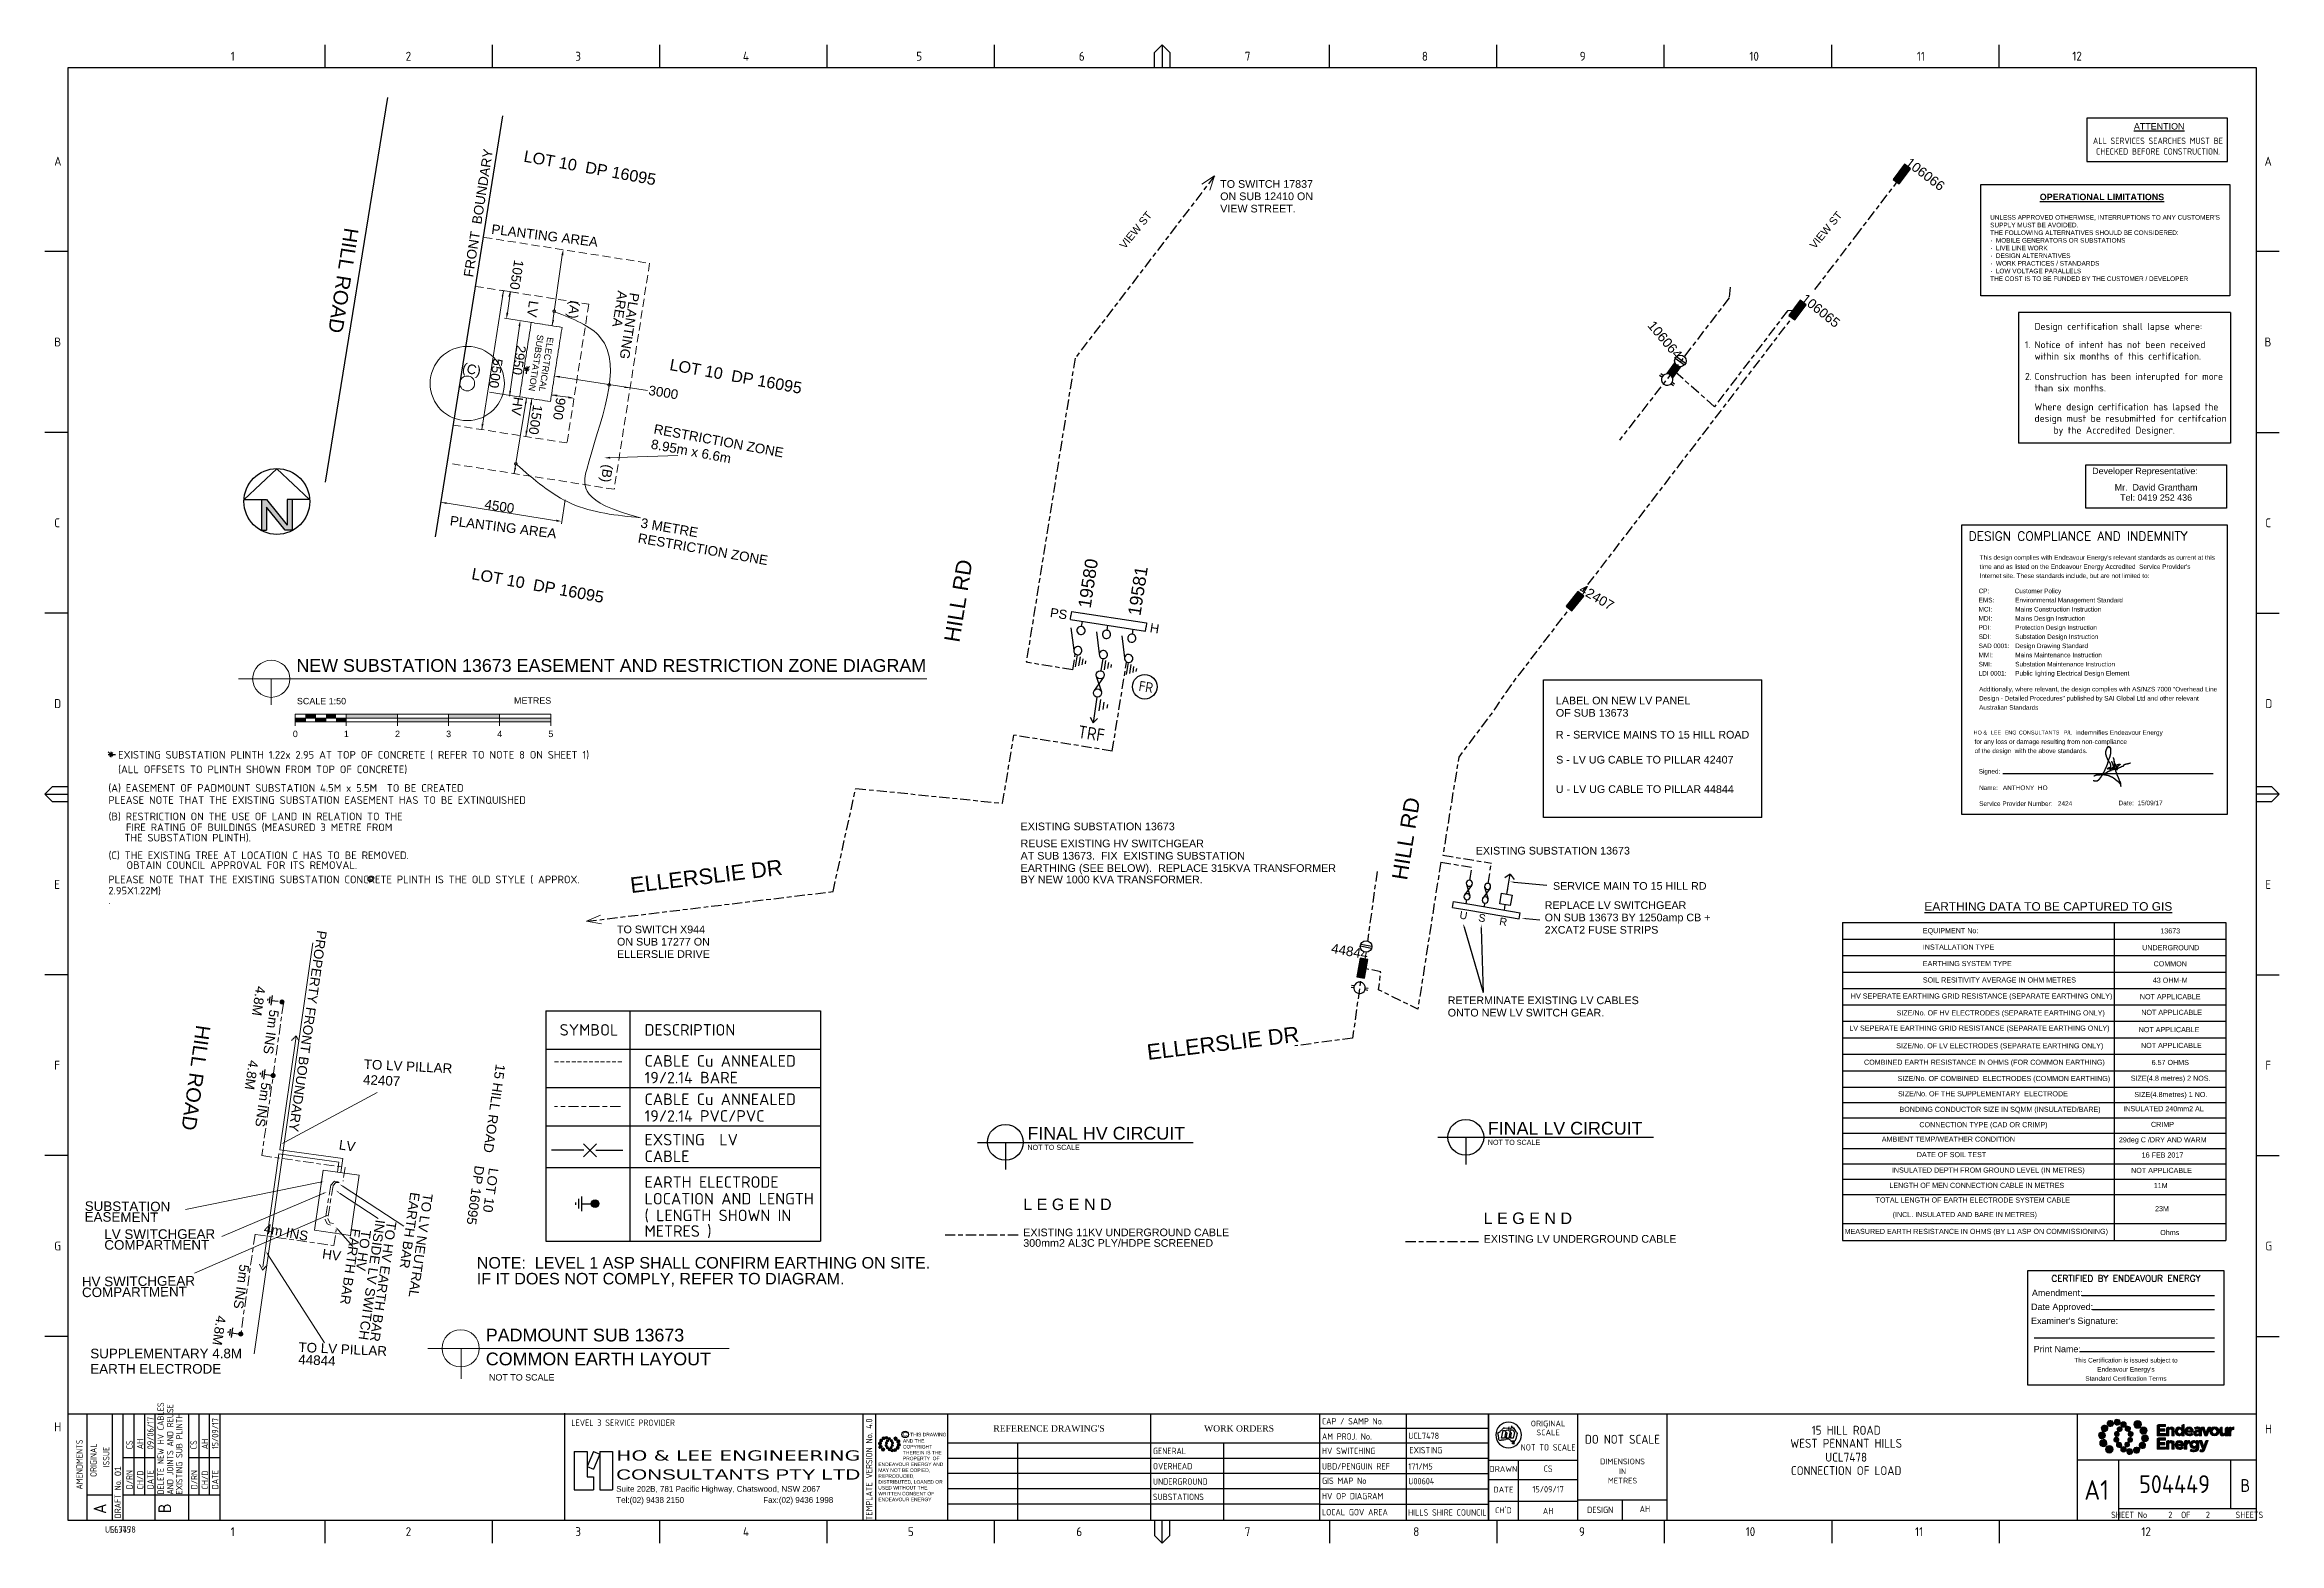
# Paper-space layout 's2 of 2' of a CAD drawing. Header units: metres. Extents: x -1806 to 17358, y -2633 to 1911.
# Drawn here: x -29 to 845, y -6 to 580 of the extents above; entities that cross this region are included whole.
import ezdxf
from ezdxf.enums import TextEntityAlignment as Align

# ---------------------------------------------------------------- set-up
doc = ezdxf.new("R2010")
doc.units = ezdxf.units.M
for name, pattern in [('Cable Exist OH', [1, 1, 0]), ('Cable Exist UG', [8.2, 4, -1.2, 1.8, -1.2]), ('DASHED', [0.75, 0.5, -0.25]), ('HIDDEN2', [0.1875, 0.125, -0.0625])]:
    doc.linetypes.add(name, pattern=pattern)
doc.layers.get('0').update_dxf_attribs({"color": 6})
for name, color, linetype in [('_User_HV_Exist', 7, 'Continuous'), ('_User_LV_Exist', 7, 'Continuous'), ('Equip_HV_EXT', 7, 'Continuous'), ('Equip_LV_EXT', 7, 'Continuous'), ('Equip_LV_NEW', 2, 'Continuous'), ('Mains_HV_EXT', 7, 'Continuous'), ('Mains_HV_NEW_U72', 2, 'Continuous'), ('Mains_LV_EXT', 7, 'Continuous'), ('Mains_SL_EXT', 7, 'Continuous'), ('Notes', 7, 'Continuous'), ('SupportsUG_SP_LV_EXT', 7, 'Continuous'), ('Trench_SP_EXT', 7, 'Continuous')]:
    doc.layers.add(name, color=color, linetype=linetype)
doc.layers.add('Cadastre Roads_SP_EXT', color=9, linetype='Continuous', lineweight=5)
doc.styles.add('ARIAL', font='arial.ttf', dxfattribs={"height": 2})
doc.styles.add('Elec', font='romand__.ttf')
doc.styles.add('iecARIAL', font='arial.ttf', dxfattribs={"height": 2})
doc.styles.add('iecISOCP', font='isocp.shx')
doc.styles.add('iecTimesNewRoman', font='times.ttf')
doc.styles.add('IESYMBOL1', font='isocp.shx')
doc.styles.add('Q', font='isocpeur.ttf')
doc.styles.get("Standard").update_dxf_attribs({"font": 'arial.ttf'})
doc.styles.add('style1', font='isocpeur.ttf')
doc.styles.add('style3', font='isocpeur.ttf')
doc.styles.add('STYLE5', font='arial.ttf')
doc.styles.add('SWG_LABEL', font='arial.ttf', dxfattribs={"height": 2})
doc.styles.add('SWITCH_LABEL', font='arial.ttf', dxfattribs={"height": 2.5})
doc.styles.add('TITLE5', font='verdana.ttf')
doc.linetypes.add('Cable New UG', pattern='A,7,-0.25,["x",Standard,S=2,R=0,X=0.2,Y=-0.8],-2.1', length=9.35)

psp = doc.layouts.new('s2 of 2')

# ---------------------------------------------------------------- texts
at = {"color": 7, "lineweight": -3, "style": 'Elec'}
psp.add_text('DESIGN COMPLIANCE AND INDEMNITY', height=3.5, dxfattribs=at).set_placement((723.9, 385.06), align=Align.BOTTOM_LEFT)
at = {"color": 7, "lineweight": -3}
for s, p in [('Signed:', (727.83, 296.68)), ('Name:', (728, 290.25)), ('Service Provider Number:', (728.06, 284.04)), ('Date: ', (782.59, 284.31))]:
    psp.add_text(s, height=1.79, dxfattribs=at).set_placement(p, align=Align.TOP_LEFT)
at = {"color": 7, "lineweight": -3, "char_height": 1.79, "line_spacing_factor": 1.2}
for s, insert, attachment_point in [("This design complies with Endeavour Energy's relevant standards as current at this \\Ptime and as listed on the Endeavour Energy Accredited  Service Provider's\\PInternet site. These standards include, but are not limited to:", (728.22, 371.09), 7), ('CP:^I          Customer Policy\\PEMS:^I^IEnvironmental Management Standard\\PMCI:^I^IMains Construction Instruction\\PMDI:^I^IMains Design Instruction\\PPDI:^I^IProtection Design Instruction\\PSDI:^I^ISubstation Design Instruction\\PSAD 0001:^IDesign Drawing Standard\\PMMI:^I^IMains Maintenance Instruction\\PSMI:^I^ISubstation Maintenance Instruction\\PLDI 0001:^IPublic lighting Electrical Design Element ', (727.82, 367.28), 1), ('\\PAdditionally, where relevant, the design complies with AS/NZS 7000 "Overhead Line\\PDesign - Detailed Procedures" published by SAI Global Ltd and other relevant \\PAustralian Standards', (728, 332.43), 1), ('                                                         indemnifies Endeavour Energy \\Pfor any loss or damage resulting from non-compliance \\Pof the design  with the above standards.', (726.23, 311.87), 1)]:
    psp.add_mtext(s, dxfattribs=dict(at, insert=insert, attachment_point=attachment_point))
at = {"layer": 'Cadastre Roads_SP_EXT'}
for s, height, rotation, p in [('VIEW ST', 3, 50.8, (393.69, 499.98)), ('VIEW ST', 3, 50.8, (663.77, 499.98)), ('HILL RD', 6.075, 80.84902, (328.96, 345.99)), ('HILL RD', 6.075, 80.84902, (504.13, 252.92)), ('ELLERSLIE DR', 6.075, 6.91264, (200.57, 248.14)), ('ELLERSLIE DR', 6.075, 6.91264, (402.76, 182.85))]:
    psp.add_text(s, height=height, rotation=rotation, dxfattribs=at).set_placement(p)
at = {"layer": 'Equip_LV_NEW', "linetype": 'Cable New UG', "style": 'iecARIAL'}
for s, p in [('U', (524.52, 238.2)), ('S', (531.88, 237.18)), ('R', (540.08, 235.7))]:
    psp.add_text(s, height=3, rotation=350.8513, dxfattribs=at).set_placement(p)
at = {"layer": 'Notes', "color": 7, "lineweight": 0}
for s, rotation, p in [('FRONT  BOUNDARY', 81.08693, (138.66, 488.98)), ('PLANTING AREA', 352.94138, (145.69, 506.17)), ('1050', 261.08693, (154.83, 496.12)), ('AREA', 261.08693, (195.35, 484.05)), ('PLANTING', 261.08693, (200.07, 483.3)), ('LV', 261.89319, (160.65, 480.16)), ('(A)', 261.08693, (176.84, 480.13)), ('(C)', 347.17115, (134.17, 452.1)), ('5500', 261.08693, (146.65, 457.59)), ('2950', 261.08693, (155.78, 462.73)), ('3000', 351.08693, (207.12, 443.14)), ('HV', 261.89319, (154.63, 442.54)), ('1500', 261.08693, (162.24, 439.41)), ('900', 261.08693, (171.29, 442.26)), ('RESTRICTION ZONE', 349.45149, (209.16, 428.03)), ('8.95m x 6.6m', 349.45149, (208.06, 422.11)), ('(B)', 261.08693, (189.75, 416.09)), ('PLANTING AREA', 352.94138, (129.45, 392.08)), ('4500', 351.08693, (142.97, 398.58)), ('3 METRE', 350.07066, (204.01, 391.26)), ('RESTRICTION ZONE', 350.07066, (202.97, 385.33)), ('4.8M', 261.89319, (53.76, 211.94)), ('5m INS', 261.89319, (59.05, 202.71)), ('4.8M', 261.89319, (50.95, 183)), ('5m INS', 261.89319, (55.89, 174.24)), ('LV', 351.89319, (86, 147.89)), ('4m INS', 349.63412, (56.61, 115.18)), ('HV', 351.89319, (79.46, 105.23)), ('5m INS', 261.89319, (47.4, 103.05)), ('4.8M', 261.89319, (38.32, 83.02))]:
    psp.add_text(s, height=3.75, rotation=rotation, dxfattribs=at).set_placement(p)
at = {"layer": 'Notes', "lineweight": 0}
for p in [(158.24, 534.42), (215.34, 452.86), (137.83, 371.02)]:
    psp.add_text('LOT 10  DP 16095', height=4.5, rotation=349.72115, dxfattribs=at).set_placement(p)
at = {"layer": 'Notes', "color": 7, "lineweight": 0}
for s, height, p in [('TO SWITCH 17837', 3, (431.04, 524.13)), ('VIEW STREET.', 3, (431.04, 514.49)), ('ON SUB 12410 ON', 3, (431.04, 519.31)), ('NEW SUBSTATION 13673 EASEMENT AND RESTRICTION ZONE DIAGRAM', 5, (69.56, 334.73)), ('SCALE 1:50', 2.5, (69.77, 322.03)), ('METRES', 2.5, (154.72, 322.25)), ('0', 2.5, (68.15, 309.19)), ('1', 2.5, (88.15, 309.19)), ('2', 2.5, (108.15, 309.19)), ('3', 2.5, (128.15, 309.19)), ('4', 2.5, (148.15, 309.19)), ('5', 2.5, (168.15, 309.19)), ('EXISTING SUBSTATION 13673', 3, (352.94, 272.75)), ('AT SUB 13673.  FIX  EXISTING SUBSTATION', 3, (352.94, 261.26)), ('REUSE EXISTING HV SWITCHGEAR  ', 3, (352.94, 266.08)), ('EXISTING SUBSTATION 13673', 3, (531.05, 263.24)), ('EARTHING (SEE BELOW).  REPLACE 315KVA TRANSFORMER', 3, (352.94, 256.44)), ('BY NEW 1000 KVA TRANSFORMER.', 3, (352.94, 251.97)), ('TO SWITCH X944', 3, (195.01, 232.44)), ('ON SUB 17277 ON', 3, (195.01, 227.62)), ('ELLERSLIE DRIVE', 3, (195.01, 222.8)), ('PADMOUNT SUB 13673', 5, (143.68, 72.7)), ('COMMON EARTH LAYOUT', 5, (143.68, 63.36))]:
    psp.add_text(s, height=height, dxfattribs=at).set_placement(p)
for s, height, p in [('HILL ROAD', 5.625, (87.97, 487.84)), ('SUBSTATION', 2.5, (163.36, 455.61)), ('ELECTRICAL', 2.5, (167.33, 454.99))]:
    psp.add_text(s, height=height, rotation=261.08693, dxfattribs=at).set_placement(p, align=Align.MIDDLE)
at = {"layer": 'Notes'}
for s, height, style, p in [('1.', 2.73, 'Q', (745.95, 461.39)), ('Design certification shall lapse where:', 2.73, 'Q', (749.68, 468.55)), ('Notice of intent has not been received', 2.73, 'Q', (749.68, 461.39)), ('within six months of this certification.', 2.73, 'Q', (749.68, 456.89)), ('2.', 2.73, 'Q', (745.95, 448.96)), ('than six months.', 2.73, 'Q', (749.68, 444.45)), ('Construction has been interupted for more', 2.73, 'Q', (749.68, 448.96)), ('Where design certification has lapsed the', 2.73, 'Q', (749.68, 437.06)), ('design must be resubmitted for certifcation', 2.73, 'Q', (749.68, 432.56)), ('by the Accredited Designer.', 2.73, 'Q', (757.09, 427.94)), ('  (ALL OFFSETS TO PLINTH SHOWN FROM TOP OF CONCRETE)', 3, 'style1', (-4.03, 295.07)), ('  EXISTING SUBSTATION PLINTH 1.22x 2.95 AT TOP OF CONCRETE ( REFER TO NOTE 8 ON SHEET 1)', 3, 'style1', (-4.03, 300.77)), ('(A) EASEMENT OF PADMOUNT SUBSTATION 4.5M x 5.5M  TO BE CREATED', 3, 'style1', (-4.03, 287.78)), ('PLEASE NOTE THAT THE EXISTING SUBSTATION EASEMENT HAS TO BE EXTINQUISHED', 3, 'style1', (-4.03, 283.05)), ('(B) RESTRICTION ON THE USE OF LAND IN RELATION TO THE ', 3, 'style1', (-3.94, 276.65)), ('    THE SUBSTATION PLINTH).', 3, 'style1', (-5.38, 268.33)), ('    FIRE RATING OF BUILDINGS (MEASURED 3 METRE FROM', 3, 'style1', (-4.76, 272.39)), ('(C) THE EXISTING TREE AT LOCATION C HAS TO BE REMOVED. ', 3, 'style1', (-3.94, 261.45)), ('PLEASE NOTE THAT THE EXISTING SUBSTATION CONCRETE PLINTH IS THE OLD STYLE ( APPROX.', 3, 'style1', (-4.03, 251.98)), ('    OBTAIN COUNCIL APPROVAL FOR ITS REMOVAL.', 3, 'style1', (-4.56, 257.6)), ('2.95X1.22M) ', 3, 'style1', (-4.03, 247.6)), ('.', 3, 'style1', (-4.03, 243.9)), ('SYMBOL', 4.5, 'style3', (172.56, 192.38)), ('DESCRIPTION', 4.5, 'style3', (205.78, 192.38)), ('CABLE Cu ANNEALED', 4.5, 'style3', (205.78, 180.24)), ('19/2.14 BARE', 4.5, 'style3', (205.78, 173.71)), ('CABLE Cu ANNEALED', 4.5, 'style3', (205.78, 165.24)), ('19/2.14 PVC/PVC', 4.5, 'style3', (205.78, 158.71)), ('EXSTING  LV ', 4.5, 'style3', (205.78, 149.41)), ('CABLE ', 4.5, 'style3', (205.78, 142.91)), ('EARTH ELECTRODE ', 4.5, 'style3', (205.78, 132.83)), ('( LENGTH SHOWN IN', 4.5, 'style3', (205.78, 119.77)), ('LOCATION AND LENGTH', 4.5, 'style3', (205.78, 126.31)), ('METRES )', 4.5, 'style3', (205.78, 113.66))]:
    psp.add_text(s, height=height, dxfattribs=dict(at, style=style)).set_placement(p)
psp.add_text('Developer Representative:', height=2.5, dxfattribs=at).set_placement((772.25, 412.09))
for s, p in [('Mr.  David Grantham', (797.27, 406.98)), ('Tel: 0419 252 436', (797.27, 402.97))]:
    psp.add_text(s, height=2.5, dxfattribs=at).set_placement(p, align=Align.MIDDLE)
at = {"layer": 'Notes', "color": 7}
for s, height, p in [('LABEL ON NEW LV PANEL ', 3, (562.39, 322)), ('OF SUB 13673', 3, (562.39, 317.18)), ('R - SERVICE MAINS TO 15 HILL ROAD', 3, (562.39, 308.63)), ('S - LV UG CABLE TO PILLAR 42407', 3, (562.51, 298.86)), ('U - LV UG CABLE TO PILLAR 44844', 3, (562.39, 287.33)), ('REPLACE LV SWITCHGEAR', 3, (558.02, 241.93)), ('SERVICE MAIN TO 15 HILL RD', 3, (561.26, 249.45)), ('ON SUB 13673 BY 1250amp CB +', 3, (558.02, 237.11)), ('2XCAT2 FUSE STRIPS', 3, (558.02, 232.29)), ('ONTO NEW LV SWITCH GEAR.', 3, (520.08, 199.87)), ('RETERMINATE EXISTING LV CABLES', 3, (520.08, 204.69)), ('FINAL LV CIRCUIT', 5, (535.77, 153.64)), ('NOT TO SCALE', 2, (355.6, 147.65)), ('FINAL HV CIRCUIT', 5, (355.6, 151.68)), ('NOT TO SCALE', 2, (535.77, 149.61)), ('L E G E N D', 4.5, (353.98, 124.11)), ('L E G E N D', 4.5, (534.14, 118.66)), ('EXISTING 11KV UNDERGROUND CABLE', 3, (353.98, 113.88)), ('EXISTING LV UNDERGROUND CABLE', 3, (534.14, 111.35)), ('NOTE:  LEVEL 1 ASP SHALL CONFIRM EARTHING ON SITE.', 4.5, (140.16, 101.24)), ('300mm2 AL3C PLY/HDPE SCREENED', 3, (353.98, 109.74)), ('IF IT DOES NOT COMPLY, REFER TO DIAGRAM.', 4.5, (140.16, 95.03))]:
    psp.add_text(s, height=height, dxfattribs=at).set_placement(p)
at = {"layer": 'Notes', "color": 3, "style": 'ARIAL'}
psp.add_text('%%UEARTHING DATA TO BE CAPTURED TO GIS', height=3.3333, dxfattribs=at).set_placement((755.09, 240.26), align=Align.BOTTOM_CENTER)
at = {"layer": 'Notes', "lineweight": 0, "ltscale": 0.5}
for s, rotation, p in [('PROPERTY FRONT BOUNDARY', 261.89319, (77.75, 233.73)), ('15 HILL ROAD ', 261.89319, (147.63, 181.4)), ('DP 16095', 261.89319, (139.4, 141.72)), ('LOT 10', 261.89319, (144.97, 140.77)), ('SUBSTATION', 359.60403, (-13.28, 123.81)), ('EASEMENT', 359.60403, (-13.31, 119.61)), ('EARTH BAR', 261.89319, (114.18, 131.26)), ('TO LV NEUTRAL ', 261.89319, (119.24, 130.8)), ('LV SWITCHGEAR', 0.13705, (-5.6, 112.79)), ('EARTH BAR', 261.89319, (90.92, 117.1)), ('TO HV', 261.89319, (95.08, 116.51)), ('INSIDE LV SWITCH', 261.89319, (100.56, 120.51)), ('TO HV EARTH BAR ', 261.89319, (105.01, 119.88)), ('COMPARTMENT', 0.13705, (-5.59, 108.59)), ('HV SWITCHGEAR ', 0.4669, (-14.36, 94.23)), ('COMPARTMENT', 0.4669, (-14.32, 90.03)), ('SUPPLEMENTARY 4.8M', 0.04331, (-11.1, 66.11)), ('EARTH ELECTRODE', 0.04331, (-11.1, 60.09))]:
    psp.add_text(s, height=3.75, rotation=rotation, dxfattribs=at).set_placement(p)
at = {"layer": 'Notes', "color": 7, "style": 'ARIAL'}
for s, p in [('EQUIPMENT No:', (705.99, 232.45)), ('INSTALLATION TYPE', (705.99, 226.02)), ('EARTHING SYSTEM TYPE ', (705.99, 219.58)), ('SOIL RESITIVITY AVERAGE IN OHM METRES', (705.99, 213.15)), ('HV SEPERATE EARTHING GRID RESISTANCE (SEPARATE EARTHING ONLY)', (677.84, 206.87)), ('SIZE/No. OF HV ELECTRODES (SEPARATE EARTHING ONLY)', (695.72, 200.28)), ('LV SEPERATE EARTHING GRID RESISTANCE (SEPARATE EARTHING ONLY)', (677.22, 194.31)), ('SIZE/No. OF LV ELECTRODES (SEPARATE EARTHING ONLY)', (695.57, 187.41)), ('COMBINED EARTH RESISTANCE IN OHMS (FOR COMMON EARTHING)', (682.97, 180.97)), ('SIZE/No. OF COMBINED  ELECTRODES (COMMON EARTHING)', (696.09, 174.6)), ('SIZE/No. OF THE SUPPLEMENTARY  ELECTRODE', (696.3, 168.62)), ('BONDING CONDUCTOR SIZE IN SQMM (INSULATED/BARE)', (696.85, 162.53)), ('CONNECTION TYPE (CAD OR CRIMP)', (704.64, 156.53)), ('AMBIENT TEMP/WEATHER CONDITION ', (689.92, 150.86)), ('INSULATED DEPTH FROM GROUND LEVEL (IN METRES)', (693.89, 138.76)), ('DATE OF SOIL TEST', (703.62, 144.82)), ('LENGTH OF MEN CONNECTION CABLE IN METRES', (692.87, 132.79)), ('TOTAL LENGTH OF EARTH ELECTRODE SYSTEM CABLE  ', (687.51, 127.06)), (' (INCL. INSULATED AND BARE IN METRES)', (693.37, 121.37)), ('MEASURED EARTH RESISTANCE IN OHMS (BY L1 ASP ON COMMISSIONING)', (675.37, 114.77))]:
    psp.add_text(s, height=2, dxfattribs=at).set_placement(p)
for s, p in [('UNDERGROUND', (802.98, 226.79)), ('13673', (802.8, 233.36)), ('COMMON', (802.8, 220.49)), ('43 OHM-M', (802.8, 214.06)), ('NOT APPLICABLE', (802.8, 207.62)), ('NOT APPLICABLE', (803.34, 201.49)), ('NOT APPLICABLE', (802.32, 194.73)), ('NOT APPLICABLE', (803.23, 188.54)), ('SIZE(4.8 metres) 2 NOS.', (802.95, 175.71)), ('6.57 OHMS', (802.8, 181.88)), ('SIZE(4.8metres) 1 NO.', (803.04, 169.34)), ('INSULATED 240mm2 AL', (800.17, 163.76)), ('CRIMP', (799.77, 157.63)), ('29deg C /DRY AND WARM', (799.87, 151.6)), ('NOT APPLICABLE', (799.37, 139.64)), ('16 FEB 2017', (799.77, 145.67)), ('11M', (799.07, 133.72)), ('23M', (799.57, 124.67)), (' Ohms', (802.21, 115.33))]:
    psp.add_text(s, height=2, dxfattribs=at).set_placement(p, align=Align.MIDDLE_CENTER)
at = {"layer": 'Notes', "color": 7, "linetype": 'Cable Exist UG', "lineweight": 0}
for s, height, rotation, p in [('HILL ROAD', 5.625, 261.89319, (30.41, 196.77)), ('42407', 3.75, 357.16376, (95.55, 173.34)), ('TO LV PILLAR', 3.75, 357.16376, (95.85, 179.36)), ('TO LV PILLAR', 3.75, 357.3671, (70.3, 68.63)), ('44844', 3.75, 357.3671, (70.23, 63.83))]:
    psp.add_text(s, height=height, rotation=rotation, dxfattribs=at).set_placement(p)
psp.add_text('NOT TO SCALE', height=2.5, dxfattribs=at).set_placement((144.91, 57.41))
at = {"layer": 'Notes', "color": 254, "style": 'iecISOCP'}
for s, height, p in [('DELETE NEW HV CABLES', 2.5, (17.69, 12.78)), ('AND JOINTS AND REUSE', 2.5, (21.38, 12.78)), ('09/06/17', 2.5, (13.67, 30.52)), ('EXISTING SUB PLINTH', 2.5, (24.96, 12.78)), ('15/09/17', 2.5, (39.02, 30.52)), ('CS', 2.5, (5.48, 30.52)), ('AH', 2.5, (9.66, 30.52)), ('CS', 2.5, (30.58, 30.52)), ('AH', 2.5, (35.02, 30.52)), ('D/RN', 2.5, (5.48, 14.83)), ('CH/D', 2.5, (9.66, 14.83)), ('DATE', 2.5, (13.67, 14.83)), ('D/RN', 2.5, (30.84, 14.83)), ('CH/D', 2.5, (35.02, 14.83)), ('DATE', 2.5, (39.02, 14.83)), ('B', 5, (20.53, 5.51))]:
    psp.add_text(s, height=height, rotation=90, dxfattribs=at).set_placement(p)
psp.add_text('LEVEL 3 SERVICE PROVIDER', height=2.5, dxfattribs=at).set_placement((197.39, 40.91), align=Align.MIDDLE)
at = {"layer": 'Notes', "color": 30}
for s, style, width, p, p2 in [('HO & LEE ENGINEERING', 'TITLE5', 1.403248, (194.7, 26.1), (290.2, 26.1)), ('CONSULTANTS PTY LTD', 'STYLE5', 1.444044, (194.7, 18.65), (290.2, 18.65))]:
    psp.add_text(s, height=4, dxfattribs=dict(at, style=style, width=width)).set_placement(p, p2, align=Align.FIT)
at = {"layer": 'Notes', "color": 9, "style": 'STYLE5'}
for s, p in [('Tel:(02) 9438 2150', (194.7, 9.55)), ('Suite 202B, 781 Pacific Highway, Chatswood, NSW 2067', (194.7, 13.89)), ('Fax:(02) 9436 1998', (252.21, 9.55))]:
    psp.add_text(s, height=2.25, dxfattribs=at).set_placement(p)
at = {"layer": 'Notes', "ltscale": 0.5}
for tag, p, s, height in [('HO', (725.87, 310.21), 'XXXXXXXXXXXXXXXXXXXXXXX', 1.53), ('&', (729.69, 310.21), 'XXXXXXXXXXXXXXXXXXXXXXX', 1.53), ('LEE', (732.55, 310.21), 'XXXXXXXXXXXXXXXXXXXXXXX', 1.53), ('ENG', (738.03, 310.21), 'XXXXXXXXXXXXXXXXXXXXXXX', 1.53), ('CONSULTANTS', (743.52, 310.21), 'XXXXXXXXXXXXXXXXXXXXXXX', 1.53), ('P/L', (761.16, 310.21), 'XXXXXXXXXXXXXXXXXXXXXXX', 1.53), ('ANTHONY', (737.3, 288.45), 'XXXXXXXXXXXXXXXXXXXXX', 1.8), ('HO', (751.04, 288.45), 'XXXXXXXXXXXXXXXXXXXXX', 1.8), ('2424', (758.84, 282.31), 'XXXXXX', 1.8), ('15/09/17', (790.03, 282.52), 'XX/XX/XXXX', 1.8)]:
    psp.add_attdef(tag, p, s, height=height, dxfattribs=at)

# ---------------------------------------------------------------- blocks, each defined once
blk = doc.blocks.new('Note_Attention')
at = {"layer": 'Notes', "color": 7}
blk.add_lwpolyline([(0, 0), (55, 0), (55, 17), (0, 17)], close=True, dxfattribs=at)
at = {"layer": 'Notes', "color": 7, "char_height": 2.5, "style": 'iecISOCP'}
for s, insert, width, attachment_point in [('{\\C7;ALL SERVICES SEARCHES MUST BE CHECKED BEFORE CONSTRUCTION.}', (27.82, 6), 53, 5), ('{\\fArial|b0|i0|c0|p34;\\LATTENTION}', (28.29, 15), 20.8, 2)]:
    blk.add_mtext(s, dxfattribs=dict(at, insert=insert, width=width, attachment_point=attachment_point))
blk = doc.blocks.new('CIRCUIT_BREAKER_NEW')
for points in [[(1.4, 0), (0, 0)], [(4.2, 0), (5.6, 0)]]:
    blk.add_lwpolyline(points)
blk.add_lwpolyline([(4.2, -1.4), (4.2, 1.4), (1.4, 1.4), (1.4, -1.4)], close=True)
at = {"flags": 1}
for tag, p in [('ASSET_NUM', (-4.19, 2.2)), ('ORIENTATION', (-4.19, 2.93)), ('USAGE', (-4.19, 3.31)), ('LOCATION', (-4.19, 1.83)), ('NOTES', (-4.19, 1.39)), ('Z', (0, 0))]:
    blk.add_attdef(tag, p, '', height=0.2, dxfattribs=at)
blk.add_attdef('STATE', (-4.2, 1), '', height=0.2)
blk = doc.blocks.new('LV_UG_DFUSE_CLOSED_NEW')
for points in [[(1, 0), (0, 0)], [(5.04, 0.73), (2.16, -0.72)], [(5.05, -0.71), (2.16, 0.72)], [(6.2, 0.01), (7.2, 0.01)]]:
    blk.add_lwpolyline(points)
for centre in [(1.8, 0), (5.4, 0.01)]:
    blk.add_circle(centre, 0.8)
for tag, flags, p in [('ACTUAL_STATUS', 9, (1.5, 0)), ('CONSTRUCTED_VOLTAGE', 9, (1.5, -0.2)), ('OPERATED_BY', 9, (1.5, -0.6)), ('OWNED_BY', 9, (1.5, -1)), ('OPERATING_VOLTAGE', 9, (1.5, -1.2)), ('ORIENTATION', 9, (1.5, -1.4)), ('STATE', 9, (1.5, -1.6)), ('SWITCH_TYPE', 9, (1.5, -1.8)), ('Z', 1, (1.5, -2.4)), ('NO_PHASES', 9, (1.5, -0.4)), ('MAINTAINED_BY', 9, (1.5, -0.8)), ('USAGE', 9, (1.5, -2)), ('NOTES', 9, (1.5, -2.2))]:
    blk.add_attdef(tag, text='', height=0.2, dxfattribs=dict(flags=flags)).set_placement(p, align=Align.MIDDLE_LEFT)
blk = doc.blocks.new('PILLAR_EXT')
blk.add_hatch(color=256).paths.add_polyline_path([(-2.475, 0.99), (-2.475, -0.99), (2.475, -0.99), (2.475, 0.99)])
blk.add_lwpolyline([(-2.475, -0.99), (2.475, -0.99), (2.475, 0.99), (-2.475, 0.99)], close=True)
at = {"style": 'iecARIAL', "flags": 8}
blk.add_attdef('ASSET_NUM', (1.5, 3.5), '', height=2.5, dxfattribs=at)
for tag, p, flags in [('OWNED_BY', (0, -0.2), 9), ('STATE', (0, -0.4), 9), ('SUPPORT_TYPE', (0, -0.6), 9), ('STREETNAME', (0, -1.8), 9), ('SUBURB', (0, -2), 1), ('USAGE', (0, -0.8), 9), ('LEGEND', (0, -1), 9), ('LOCATION', (0, -1.2), 9), ('NOTES', (0, -1.4), 9), ('PARENT', (0, -1.6), 9)]:
    blk.add_attdef(tag, p, '', height=0.2, dxfattribs=dict(flags=flags))
blk = doc.blocks.new('LV_UG_LINKS_CLOSED_EXT')
blk.add_wipeout([(-1.06, 1.06), (-1.18, 0.92), (-1.29, 0.76), (-1.37, 0.59), (-1.43, 0.42), (-1.48, 0.23), (-1.49, 0.05), (-1.49, -0.14), (-1.46, -0.33), (-1.41, -0.51), (-1.33, -0.68), (-1.24, -0.84), (-1.12, -0.99), (-0.99, -1.12), (-0.84, -1.24), (-0.68, -1.33), (-0.51, -1.41), (-0.33, -1.46), (-0.14, -1.49), (0.05, -1.49), (0.23, -1.48), (0.42, -1.43), (0.59, -1.37), (0.76, -1.29), (0.92, -1.18), (1.06, -1.06), (1.18, -0.92), (1.29, -0.76), (1.37, -0.59), (1.43, -0.42), (1.48, -0.23), (1.49, -0.05), (1.49, 0.14), (1.46, 0.33), (1.41, 0.51), (1.33, 0.68), (1.24, 0.84), (1.12, 0.99), (0.99, 1.12), (0.84, 1.24), (0.68, 1.33), (0.51, 1.41), (0.33, 1.46), (0.14, 1.49), (-0.05, 1.49), (-0.23, 1.48), (-0.42, 1.43), (-0.59, 1.37), (-0.76, 1.29), (-0.92, 1.18)])
for p, q in [((-0.25, -1.48), (-0.25, 1.48)), ((0.25, -1.48), (0.25, 1.48))]:
    blk.add_line(p, q)
blk.add_circle((0, 0), 1.5)
at = {"flags": 9}
for tag, p in [('ACTUAL_STATUS', (0, 0)), ('CONSTRUCTED_VOLTAGE', (0, -0.2)), ('OPERATING_VOLTAGE', (0, -0.6)), ('ORIENTATION', (0, -0.8)), ('STATE', (0, -1)), ('SWITCH_TYPE', (0, -1.2)), ('NO_PHASES', (0, -0.4)), ('USAGE', (0, -1.4)), ('NOTES', (0, -1.6))]:
    blk.add_attdef(tag, text='', height=0.2, dxfattribs=at).set_placement(p, align=Align.MIDDLE_LEFT)
at = {"flags": 1}
blk.add_attdef('Z', (0, 0), '', height=0.2, dxfattribs=at)
blk = doc.blocks.new('LV_UG_LINKS_OPEN_EXT')
for p, q in [((-0.25, 1.47), (-0.25, 2.22)), ((0.25, 1.47), (0.25, 2.22)), ((-0.25, -1.47), (-0.25, -2.22)), ((0.25, -1.47), (0.25, -2.22))]:
    blk.add_line(p, q)
at = {"flags": 9}
for tag, p in [('ACTUAL_STATUS', (0, 0)), ('CONSTRUCTED_VOLTAGE', (0, -0.2)), ('OPERATING_VOLTAGE', (0, -0.6)), ('ORIENTATION', (0, -0.8)), ('STATE', (0, -1)), ('SWITCH_TYPE', (0, -1.2)), ('NO_PHASES', (0, -0.4)), ('USAGE', (0, -1.4)), ('NOTES', (0, -1.6))]:
    blk.add_attdef(tag, text='', height=0.2, dxfattribs=at).set_placement(p, align=Align.MIDDLE_LEFT)
at = {"flags": 1}
blk.add_attdef('Z', (0, 0), '', height=0.2, dxfattribs=at)
blk.add_wipeout([(-0.25, 1.47), (-0.43, 1.43), (-0.61, 1.36), (-0.77, 1.28), (-0.93, 1.17), (-1.07, 1.05), (-1.19, 0.9), (-1.29, 0.75), (-1.38, 0.58), (-1.44, 0.4), (-1.48, 0.22), (-1.49, 0.03), (-1.49, -0.16), (-1.45, -0.34), (-1.4, -0.52), (-1.32, -0.69), (-1.23, -0.85), (-1.11, -1), (-0.98, -1.13), (-0.83, -1.24), (-0.66, -1.34), (-0.49, -1.41), (-0.31, -1.46), (-0.13, -1.49), (0.06, -1.49), (0.25, -1.47), (0.43, -1.43), (0.61, -1.36), (0.77, -1.28), (0.93, -1.17), (1.07, -1.05), (1.19, -0.9), (1.29, -0.75), (1.38, -0.58), (1.44, -0.4), (1.48, -0.22), (1.49, -0.03), (1.49, 0.16), (1.45, 0.34), (1.4, 0.52), (1.32, 0.69), (1.23, 0.85), (1.11, 1), (0.98, 1.13), (0.83, 1.24), (0.66, 1.34), (0.49, 1.41), (0.31, 1.46), (0.13, 1.49), (-0.06, 1.49)])
blk.add_lwpolyline([(0, -1.49, 1), (0, 1.49, 1)], format="xyb", close=True)
blk = doc.blocks.new('SWG_FUSE_EXT')
for points in [[(1.15, 0.72), (4.04, -0.71)], [(1.16, -0.72), (4.04, 0.73)]]:
    blk.add_lwpolyline(points)
for centre in [(0.8, 0), (4.4, 0.01)]:
    blk.add_circle(centre, 0.8)
blk = doc.blocks.new('SWG_SAFELINK_SFU_EXT')
for p, q in [((6.9, 0.59), (8.7, 0.58)), ((7.2, 1.19), (8.4, 1.18)), ((7.5, 1.79), (8.1, 1.79)), ((14.2, 0.01), (19.32, 0.01)), ((14.57, 0.76), (16.82, 0.76)), ((14.95, 1.51), (16.45, 1.51)), ((15.33, 2.26), (16.08, 2.26)), ((1.6, -2.02), (5.8, -0.81)), ((6.6, -0.01), (9, -0.02))]:
    blk.add_line(p, q)
for points in [[(1, 0), (0, 0)], [(18.32, -0.74), (19.32, 0.01), (18.33, 0.76)]]:
    blk.add_lwpolyline(points)
for points in [[(1.8, -0.8, 1), (1.8, 0.8, 1)], [(5.8, -0.81, 1), (5.8, 0.79, 1)]]:
    blk.add_lwpolyline(points, format="xyb", close=True)
blk.add_blockref('SWG_FUSE_EXT', (9, -0.02))
at = {"style": 'SWITCH_LABEL', "flags": 8}
blk.add_attdef('ASSET_NUM', text='', height=2.5, rotation=179.9544, dxfattribs=at).set_placement((-3, 0), align=Align.MIDDLE_LEFT)
at = {"flags": 1}
blk.add_attdef('Z', (0, 0), '', height=0.2, dxfattribs=at)
at = {"flags": 9}
for tag, p in [('ACTUAL_STATUS', (0, -0.4)), ('CONSTRUCTED_VOLTAGE', (0, -0.6)), ('OPERATING_VOLTAGE', (0, -1)), ('ORIENTATION', (0, -1.2)), ('OWNED_BY', (0, -1.4)), ('STATE', (0, -1.8)), ('SWITCH_TYPE', (0, -2)), ('STREETNAME', (0, -2.6)), ('SUBURB', (0, -2.8)), ('NO_PHASES', (0, -0.8)), ('PARENT', (0, -1.6)), ('USAGE', (0, -2.2)), ('LOCATION', (0, -2.4)), ('NOTES', (0, -3))]:
    blk.add_attdef(tag, text='', height=0.2, dxfattribs=at).set_placement(p, align=Align.MIDDLE_LEFT)
at = {"style": 'SWITCH_LABEL', "flags": 9}
blk.add_attdef('STREET_CODE', text='', height=0.2, dxfattribs=at).set_placement((0, -0.2), align=Align.MIDDLE_LEFT)
blk = doc.blocks.new('SWG_SAFELINK_SU_EXT')
for p, q in [((6.9, 0.59), (8.7, 0.58)), ((7.2, 1.19), (8.4, 1.18)), ((7.5, 1.79), (8.1, 1.79)), ((1.6, -2.02), (5.8, -0.81)), ((6.6, -0.01), (9, -0.02))]:
    blk.add_line(p, q)
blk.add_lwpolyline([(1, 0), (0, 0)])
for points in [[(1.8, -0.8, 1), (1.8, 0.8, 1)], [(5.8, -0.81, 1), (5.8, 0.79, 1)]]:
    blk.add_lwpolyline(points, format="xyb", close=True)
at = {"style": 'SWITCH_LABEL', "flags": 8}
blk.add_attdef('ASSET_NUM', text='', height=2.5, rotation=179.9544, dxfattribs=at).set_placement((-1.6, -0.02), align=Align.MIDDLE_LEFT)
at = {"flags": 1}
blk.add_attdef('Z', (0, 0), '', height=0.2, dxfattribs=at)
at = {"flags": 9}
for tag, p in [('ACTUAL_STATUS', (0, -0.4)), ('CONSTRUCTED_VOLTAGE', (0, -0.6)), ('OPERATING_VOLTAGE', (0, -1)), ('ORIENTATION', (0, -1.2)), ('OWNED_BY', (0, -1.4)), ('STATE', (0, -1.8)), ('SWITCH_TYPE', (0, -2)), ('STREETNAME', (0, -2.6)), ('SUBURB', (0, -2.8)), ('NO_PHASES', (0, -0.8)), ('PARENT', (0, -1.6)), ('USAGE', (0, -2.2)), ('LOCATION', (0, -2.4)), ('NOTES', (0, -3))]:
    blk.add_attdef(tag, text='', height=0.2, dxfattribs=at).set_placement(p, align=Align.MIDDLE_LEFT)
at = {"style": 'SWITCH_LABEL', "flags": 9}
blk.add_attdef('STREET_CODE', text='', height=0.2, dxfattribs=at).set_placement((0, -0.2), align=Align.MIDDLE_LEFT)
blk = doc.blocks.new('FAULT_INDIC_SE')
blk.add_circle((0, 0), 2.4)
at = {"insert": (-1.15, 1), "char_height": 2, "width": 2.7042, "attachment_point": 1, "style": 'iecISOCP'}
blk.add_mtext('FR', dxfattribs=at)
blk = doc.blocks.new('SAFELINK_CFC_EXT')
for p, q in [((-1.6, 0), (-1.6, 14.86)), ((-1.6, 14.86), (-0.8, 14.86)), ((0, 14.86), (-0.8, 14.86)), ((0, 0), (0, 14.86)), ((-1.6, 0), (-0.8, 0)), ((0, 0), (-0.8, 0))]:
    blk.add_line(p, q)
at = {"rotation": 90}
blk.add_blockref('FAULT_INDIC_SE', (10.8, 16.38), dxfattribs=at)
for name, p in [('SWG_SAFELINK_SU_EXT', (0, 12.44)), ('SWG_SAFELINK_SFU_EXT', (0, 7.43)), ('SWG_SAFELINK_SU_EXT', (0, 2.38))]:
    blk.add_blockref(name, p)
at = {"style": 'IESYMBOL1'}
blk.add_text('TRF', height=2.5, rotation=89.9826, dxfattribs=at).set_placement((21.43, 7.44), align=Align.MIDDLE_CENTER)
at = {"style": 'ARIAL'}
blk.add_attdef('SWG_TYPE', text='', height=1.8, rotation=90, dxfattribs=at).set_placement((-0.8, 15.65), align=Align.MIDDLE_LEFT)
at = {"style": 'SWG_LABEL', "flags": 8}
for tag, p in [('ASSET_NUM3', (-2.68, 12.21)), ('ASSET_NUM2', (-2.68, 7.43)), ('ASSET_NUM1', (-2.68, 2.35))]:
    blk.add_attdef(tag, text='', height=2.5, rotation=179.9544, dxfattribs=at).set_placement(p, align=Align.MIDDLE_LEFT)
at = {"flags": 1}
blk.add_attdef('Z', (0, 0), '', height=0.2, rotation=90, dxfattribs=at)
at = {"style": 'ARIAL'}
blk.add_attdef('SUB_TYPE', text='', height=1.8, rotation=90, dxfattribs=at).set_placement((-0.8, -0.76), align=Align.MIDDLE_RIGHT)
blk = doc.blocks.new('EE_LOGO_SMALL')
at = {"layer": 'Notes'}
h = blk.add_hatch(color=256, dxfattribs=at)
edge = h.paths.add_edge_path()
edge.add_spline(control_points=[(-8.4, 2), (-9.2, 2), (-9.8, 1.4), (-9.8, 0.7), (-9.9, -0.1), (-9.3, -0.7), (-8.6, -0.8), (-7.8, -0.8), (-7.2, -0.2), (-7.1, 0.5), (-7.1, 1.3), (-7.7, 1.9), (-8.4, 2)], knot_values=[0, 0, 0, 0, 1, 1, 1, 2, 2, 2, 3, 3, 3, 4, 4, 4, 4], degree=3, periodic=0)
h = blk.add_hatch(color=256, dxfattribs=at)
edge = h.paths.add_edge_path()
edge.add_spline(control_points=[(-6.8, 4.5), (-7.4, 4.8), (-8.2, 4.6), (-8.6, 4), (-8.9, 3.4), (-8.7, 2.6), (-8.1, 2.2), (-7.5, 1.9), (-6.7, 2.1), (-6.3, 2.7), (-6, 3.3), (-6.2, 4.1), (-6.8, 4.5)], knot_values=[0, 0, 0, 0, 1, 1, 1, 2, 2, 2, 3, 3, 3, 4, 4, 4, 4], degree=3, periodic=0)
h = blk.add_hatch(color=256, dxfattribs=at)
edge = h.paths.add_edge_path()
edge.add_spline(control_points=[(-4.2, 5.9), (-4.6, 6.5), (-5.3, 6.6), (-5.9, 6.3), (-6.4, 5.9), (-6.6, 5.1), (-6.2, 4.6), (-5.9, 4), (-5.1, 3.8), (-4.6, 4.2), (-4, 4.6), (-3.8, 5.3), (-4.2, 5.9)], knot_values=[0, 0, 0, 0, 1, 1, 1, 2, 2, 2, 3, 3, 3, 4, 4, 4, 4], degree=3, periodic=0)
h = blk.add_hatch(color=256, dxfattribs=at)
edge = h.paths.add_edge_path()
edge.add_spline(control_points=[(-1.3, 5.9), (-1.4, 6.5), (-2, 7), (-2.6, 6.9), (-3.3, 6.9), (-3.7, 6.3), (-3.7, 5.6), (-3.6, 5), (-3, 4.5), (-2.4, 4.6), (-1.7, 4.7), (-1.3, 5.2), (-1.3, 5.9)], knot_values=[0, 0, 0, 0, 1, 1, 1, 2, 2, 2, 3, 3, 3, 4, 4, 4, 4], degree=3, periodic=0)
h = blk.add_hatch(color=256, dxfattribs=at)
edge = h.paths.add_edge_path()
edge.add_spline(control_points=[(-2.5, 2.1), (-3, 2.2), (-3.5, 1.9), (-3.6, 1.3), (-3.7, 0.8), (-3.4, 0.3), (-2.9, 0.2), (-2.4, 0.1), (-1.9, 0.4), (-1.8, 0.9), (-1.7, 1.5), (-2, 2), (-2.5, 2.1)], knot_values=[0, 0, 0, 0, 1, 1, 1, 2, 2, 2, 3, 3, 3, 4, 4, 4, 4], degree=3, periodic=0)
h = blk.add_hatch(color=256, dxfattribs=at)
edge = h.paths.add_edge_path()
edge.add_spline(control_points=[(1, 4.9), (1, 4.3), (0.5, 3.8), (-0.1, 3.8), (-0.7, 3.8), (-1.2, 4.3), (-1.2, 4.9), (-1.2, 5.5), (-0.7, 6), (-0.1, 6), (0.5, 6), (1, 5.5), (1, 4.9)], knot_values=[0, 0, 0, 0, 1, 1, 1, 2, 2, 2, 3, 3, 3, 4, 4, 4, 4], degree=3, periodic=0)
edge = h.paths.add_edge_path()
edge.add_spline(control_points=[(-1.4, 4), (-1.9, 4.1), (-2.4, 3.8), (-2.5, 3.3), (-2.6, 2.7), (-2.3, 2.2), (-1.8, 2.1), (-1.3, 2), (-0.7, 2.3), (-0.6, 2.9), (-0.5, 3.4), (-0.9, 3.9), (-1.4, 4)], knot_values=[0, 0, 0, 0, 1, 1, 1, 2, 2, 2, 3, 3, 3, 4, 4, 4, 4], degree=3, periodic=0)
h = blk.add_hatch(color=256, dxfattribs=at)
edge = h.paths.add_edge_path()
edge.add_spline(control_points=[(2.3, 2.4), (2.8, 2.8), (2.8, 3.4), (2.4, 3.9), (2, 4.3), (1.4, 4.3), (0.9, 3.9), (0.5, 3.6), (0.5, 2.9), (0.9, 2.5), (1.2, 2), (1.9, 2), (2.3, 2.4)], knot_values=[0, 0, 0, 0, 1, 1, 1, 2, 2, 2, 3, 3, 3, 4, 4, 4, 4], degree=3, periodic=0)
edge = h.paths.add_edge_path()
edge.add_spline(control_points=[(1, 4.9), (1, 4.3), (0.5, 3.8), (-0.1, 3.8), (-0.7, 3.8), (-1.2, 4.3), (-1.2, 4.9), (-1.2, 5.5), (-0.7, 6), (-0.1, 6), (0.5, 6), (1, 5.5), (1, 4.9)], knot_values=[0, 0, 0, 0, 1, 1, 1, 2, 2, 2, 3, 3, 3, 4, 4, 4, 4], degree=3, periodic=0)
h = blk.add_hatch(color=256, dxfattribs=at)
edge = h.paths.add_edge_path()
edge.add_spline(control_points=[(1, 4.9), (1, 4.3), (0.5, 3.8), (-0.1, 3.8), (-0.7, 3.8), (-1.2, 4.3), (-1.2, 4.9), (-1.2, 5.5), (-0.7, 6), (-0.1, 6), (0.5, 6), (1, 5.5), (1, 4.9)], knot_values=[0, 0, 0, 0, 1, 1, 1, 2, 2, 2, 3, 3, 3, 4, 4, 4, 4], degree=3, periodic=0)
edge = h.paths.add_edge_path(flags=16)
edge.add_spline(control_points=[(1, 4.9), (1, 4.3), (0.5, 3.8), (-0.1, 3.8), (-0.7, 3.8), (-1.2, 4.3), (-1.2, 4.9), (-1.2, 5.5), (-0.7, 6), (-0.1, 6), (0.5, 6), (1, 5.5), (1, 4.9)], knot_values=[0, 0, 0, 0, 1, 1, 1, 2, 2, 2, 3, 3, 3, 4, 4, 4, 4], degree=3, periodic=0)
h = blk.add_hatch(color=256, dxfattribs=at)
edge = h.paths.add_edge_path()
edge.add_spline(control_points=[(3, 0.2), (3.5, 0.3), (3.8, 0.9), (3.7, 1.4), (3.6, 1.9), (3, 2.3), (2.5, 2.1), (1.9, 2), (1.6, 1.4), (1.8, 0.9), (1.9, 0.4), (2.5, 0.1), (3, 0.2)], knot_values=[0, 0, 0, 0, 1, 1, 1, 2, 2, 2, 3, 3, 3, 4, 4, 4, 4], degree=3, periodic=0)
h = blk.add_hatch(color=256, dxfattribs=at)
edge = h.paths.add_edge_path()
edge.add_spline(control_points=[(7, 4.9), (7, 4), (6.3, 3.4), (5.5, 3.4), (4.6, 3.4), (4, 4), (4, 4.9), (4, 5.7), (4.6, 6.4), (5.5, 6.4), (6.3, 6.4), (7, 5.7), (7, 4.9)], knot_values=[0, 0, 0, 0, 1, 1, 1, 2, 2, 2, 3, 3, 3, 4, 4, 4, 4], degree=3, periodic=0)
h = blk.add_hatch(color=256, dxfattribs=at)
edge = h.paths.add_edge_path()
edge.add_spline(control_points=[(8.4, 1.1), (9.1, 1.5), (9.4, 2.3), (9.1, 3), (8.8, 3.7), (7.9, 4.1), (7.2, 3.8), (6.5, 3.4), (6.2, 2.6), (6.5, 1.9), (6.8, 1.2), (7.7, 0.8), (8.4, 1.1)], knot_values=[0, 0, 0, 0, 1, 1, 1, 2, 2, 2, 3, 3, 3, 4, 4, 4, 4], degree=3, periodic=0)
h = blk.add_hatch(color=256, dxfattribs=at)
edge = h.paths.add_edge_path()
edge.add_spline(control_points=[(8.3, -1.9), (9, -1.9), (9.7, -1.4), (9.7, -0.6), (9.7, 0.1), (9.2, 0.8), (8.4, 0.8), (7.7, 0.8), (7, 0.3), (7, -0.5), (6.9, -1.2), (7.5, -1.9), (8.3, -1.9)], knot_values=[0, 0, 0, 0, 1, 1, 1, 2, 2, 2, 3, 3, 3, 4, 4, 4, 4], degree=3, periodic=0)
h = blk.add_hatch(color=256, dxfattribs=at)
edge = h.paths.add_edge_path()
edge.add_spline(control_points=[(-8.5, -1.1), (-9.2, -1.4), (-9.6, -2.3), (-9.3, -3), (-8.9, -3.7), (-8.1, -4), (-7.4, -3.7), (-6.7, -3.4), (-6.3, -2.5), (-6.6, -1.8), (-7, -1.1), (-7.8, -0.8), (-8.5, -1.1)], knot_values=[0, 0, 0, 0, 1, 1, 1, 2, 2, 2, 3, 3, 3, 4, 4, 4, 4], degree=3, periodic=0)
h = blk.add_hatch(color=256, dxfattribs=at)
edge = h.paths.add_edge_path()
edge.add_spline(control_points=[(-7.1, -4.8), (-7.1, -4), (-6.5, -3.3), (-5.6, -3.3), (-4.8, -3.3), (-4.1, -4), (-4.1, -4.8), (-4.1, -5.7), (-4.8, -6.3), (-5.6, -6.3), (-6.5, -6.3), (-7.1, -5.7), (-7.1, -4.8)], knot_values=[0, 0, 0, 0, 1, 1, 1, 2, 2, 2, 3, 3, 3, 4, 4, 4, 4], degree=3, periodic=0)
h = blk.add_hatch(color=256, dxfattribs=at)
edge = h.paths.add_edge_path()
edge.add_spline(control_points=[(-3.1, -0.2), (-3.7, -0.3), (-4, -0.8), (-3.8, -1.4), (-3.7, -1.9), (-3.2, -2.2), (-2.6, -2.1), (-2.1, -1.9), (-1.8, -1.4), (-1.9, -0.9), (-2.1, -0.3), (-2.6, 0), (-3.1, -0.2)], knot_values=[0, 0, 0, 0, 1, 1, 1, 2, 2, 2, 3, 3, 3, 4, 4, 4, 4], degree=3, periodic=0)
h = blk.add_hatch(color=256, dxfattribs=at)
edge = h.paths.add_edge_path()
edge.add_spline(control_points=[(-2.5, -2.3), (-2.9, -2.7), (-3, -3.4), (-2.6, -3.8), (-2.2, -4.2), (-1.5, -4.3), (-1.1, -3.9), (-0.7, -3.5), (-0.6, -2.8), (-1, -2.4), (-1.4, -2), (-2, -1.9), (-2.5, -2.3)], knot_values=[0, 0, 0, 0, 1, 1, 1, 2, 2, 2, 3, 3, 3, 4, 4, 4, 4], degree=3, periodic=0)
h = blk.add_hatch(color=256, dxfattribs=at)
edge = h.paths.add_edge_path()
edge.add_spline(control_points=[(-1.2, -4.8), (-1.2, -4.2), (-0.7, -3.7), (-0.1, -3.7), (0.5, -3.7), (1, -4.2), (1, -4.8), (1, -5.4), (0.5, -5.9), (-0.1, -5.9), (-0.7, -5.9), (-1.2, -5.4), (-1.2, -4.8)], knot_values=[0, 0, 0, 0, 1, 1, 1, 2, 2, 2, 3, 3, 3, 4, 4, 4, 4], degree=3, periodic=0)
h = blk.add_hatch(color=256, dxfattribs=at)
edge = h.paths.add_edge_path()
edge.add_spline(control_points=[(1.2, -3.9), (1.7, -4.1), (2.2, -3.7), (2.3, -3.2), (2.5, -2.7), (2.1, -2.2), (1.6, -2.1), (1.1, -2), (0.6, -2.3), (0.5, -2.8), (0.4, -3.3), (0.7, -3.8), (1.2, -3.9)], knot_values=[0, 0, 0, 0, 1, 1, 1, 2, 2, 2, 3, 3, 3, 4, 4, 4, 4], degree=3, periodic=0)
h = blk.add_hatch(color=256, dxfattribs=at)
edge = h.paths.add_edge_path()
edge.add_spline(control_points=[(1.2, -5.8), (1.3, -6.5), (1.8, -6.9), (2.5, -6.9), (3.1, -6.8), (3.6, -6.2), (3.5, -5.6), (3.4, -5), (2.9, -4.5), (2.2, -4.6), (1.6, -4.6), (1.1, -5.2), (1.2, -5.8)], knot_values=[0, 0, 0, 0, 1, 1, 1, 2, 2, 2, 3, 3, 3, 4, 4, 4, 4], degree=3, periodic=0)
h = blk.add_hatch(color=256, dxfattribs=at)
edge = h.paths.add_edge_path()
edge.add_spline(control_points=[(2.4, -2), (2.9, -2.1), (3.4, -1.8), (3.5, -1.3), (3.6, -0.8), (3.3, -0.3), (2.8, -0.2), (2.2, -0.1), (1.7, -0.4), (1.6, -0.9), (1.5, -1.4), (1.8, -1.9), (2.4, -2)], knot_values=[0, 0, 0, 0, 1, 1, 1, 2, 2, 2, 3, 3, 3, 4, 4, 4, 4], degree=3, periodic=0)
h = blk.add_hatch(color=256, dxfattribs=at)
edge = h.paths.add_edge_path()
edge.add_spline(control_points=[(4, -5.8), (4.4, -6.4), (5.2, -6.6), (5.7, -6.2), (6.3, -5.8), (6.5, -5.1), (6.1, -4.5), (5.7, -4), (5, -3.8), (4.4, -4.2), (3.8, -4.5), (3.7, -5.3), (4, -5.8)], knot_values=[0, 0, 0, 0, 1, 1, 1, 2, 2, 2, 3, 3, 3, 4, 4, 4, 4], degree=3, periodic=0)
h = blk.add_hatch(color=256, dxfattribs=at)
edge = h.paths.add_edge_path()
edge.add_spline(control_points=[(6.7, -4.4), (7.3, -4.8), (8.1, -4.6), (8.4, -4), (8.8, -3.3), (8.6, -2.6), (8, -2.2), (7.3, -1.8), (6.6, -2.1), (6.2, -2.7), (5.8, -3.3), (6, -4.1), (6.7, -4.4)], knot_values=[0, 0, 0, 0, 1, 1, 1, 2, 2, 2, 3, 3, 3, 4, 4, 4, 4], degree=3, periodic=0)
at = {"layer": 'Notes', "lineweight": 0}
for points in [[(1.8, 2.1), (1.8, 2.1)], [(-2, -2.1), (-2, -2.1)]]:
    blk.add_lwpolyline(points, dxfattribs=at)
for points in [[(-8.4, 2), (-9.2, 2), (-9.8, 1.4), (-9.8, 0.7), (-9.9, -0.1), (-9.3, -0.7), (-8.6, -0.8), (-7.8, -0.8), (-7.2, -0.2), (-7.1, 0.5), (-7.1, 1.3), (-7.7, 1.9), (-8.4, 2)], [(-6.8, 4.5), (-7.4, 4.8), (-8.2, 4.6), (-8.6, 4), (-8.9, 3.4), (-8.7, 2.6), (-8.1, 2.2), (-7.5, 1.9), (-6.7, 2.1), (-6.3, 2.7), (-6, 3.3), (-6.2, 4.1), (-6.8, 4.5)], [(-4.2, 5.9), (-4.6, 6.5), (-5.3, 6.6), (-5.9, 6.3), (-6.4, 5.9), (-6.6, 5.1), (-6.2, 4.6), (-5.9, 4), (-5.1, 3.8), (-4.6, 4.2), (-4, 4.6), (-3.8, 5.3), (-4.2, 5.9)], [(-1.3, 5.9), (-1.4, 6.5), (-2, 7), (-2.6, 6.9), (-3.3, 6.9), (-3.7, 6.3), (-3.7, 5.6), (-3.6, 5), (-3, 4.5), (-2.4, 4.6), (-1.7, 4.7), (-1.3, 5.2), (-1.3, 5.9)], [(-2.5, 2.1), (-3, 2.2), (-3.5, 1.9), (-3.6, 1.3), (-3.7, 0.8), (-3.4, 0.3), (-2.9, 0.2), (-2.4, 0.1), (-1.9, 0.4), (-1.8, 0.9), (-1.7, 1.5), (-2, 2), (-2.5, 2.1)], [(-1.4, 4), (-1.9, 4.1), (-2.4, 3.8), (-2.5, 3.3), (-2.6, 2.7), (-2.3, 2.2), (-1.8, 2.1), (-1.3, 2), (-0.7, 2.3), (-0.6, 2.9), (-0.5, 3.4), (-0.9, 3.9), (-1.4, 4)], [(1, 4.9), (1, 4.3), (0.5, 3.8), (-0.1, 3.8), (-0.7, 3.8), (-1.2, 4.3), (-1.2, 4.9), (-1.2, 5.5), (-0.7, 6), (-0.1, 6), (0.5, 6), (1, 5.5), (1, 4.9)], [(1, 4.9), (1, 4.3), (0.5, 3.8), (-0.1, 3.8), (-0.7, 3.8), (-1.2, 4.3), (-1.2, 4.9), (-1.2, 5.5), (-0.7, 6), (-0.1, 6), (0.5, 6), (1, 5.5), (1, 4.9)], [(2.3, 2.4), (2.8, 2.8), (2.8, 3.4), (2.4, 3.9), (2, 4.3), (1.4, 4.3), (0.9, 3.9), (0.5, 3.6), (0.5, 2.9), (0.9, 2.5), (1.2, 2), (1.9, 2), (2.3, 2.4)], [(3, 0.2), (3.5, 0.3), (3.8, 0.9), (3.7, 1.4), (3.6, 1.9), (3, 2.3), (2.5, 2.1), (1.9, 2), (1.6, 1.4), (1.8, 0.9), (1.9, 0.4), (2.5, 0.1), (3, 0.2)], [(7, 4.9), (7, 4), (6.3, 3.4), (5.5, 3.4), (4.6, 3.4), (4, 4), (4, 4.9), (4, 5.7), (4.6, 6.4), (5.5, 6.4), (6.3, 6.4), (7, 5.7), (7, 4.9)], [(8.4, 1.1), (9.1, 1.5), (9.4, 2.3), (9.1, 3), (8.8, 3.7), (7.9, 4.1), (7.2, 3.8), (6.5, 3.4), (6.2, 2.6), (6.5, 1.9), (6.8, 1.2), (7.7, 0.8), (8.4, 1.1)], [(8.3, -1.9), (9, -1.9), (9.7, -1.4), (9.7, -0.6), (9.7, 0.1), (9.2, 0.8), (8.4, 0.8), (7.7, 0.8), (7, 0.3), (7, -0.5), (6.9, -1.2), (7.5, -1.9), (8.3, -1.9)], [(-8.5, -1.1), (-9.2, -1.4), (-9.6, -2.3), (-9.3, -3), (-8.9, -3.7), (-8.1, -4), (-7.4, -3.7), (-6.7, -3.4), (-6.3, -2.5), (-6.6, -1.8), (-7, -1.1), (-7.8, -0.8), (-8.5, -1.1)], [(-7.1, -4.8), (-7.1, -4), (-6.5, -3.3), (-5.6, -3.3), (-4.8, -3.3), (-4.1, -4), (-4.1, -4.8), (-4.1, -5.7), (-4.8, -6.3), (-5.6, -6.3), (-6.5, -6.3), (-7.1, -5.7), (-7.1, -4.8)], [(-3.1, -0.2), (-3.7, -0.3), (-4, -0.8), (-3.8, -1.4), (-3.7, -1.9), (-3.2, -2.2), (-2.6, -2.1), (-2.1, -1.9), (-1.8, -1.4), (-1.9, -0.9), (-2.1, -0.3), (-2.6, 0), (-3.1, -0.2)], [(-2.5, -2.3), (-2.9, -2.7), (-3, -3.4), (-2.6, -3.8), (-2.2, -4.2), (-1.5, -4.3), (-1.1, -3.9), (-0.7, -3.5), (-0.6, -2.8), (-1, -2.4), (-1.4, -2), (-2, -1.9), (-2.5, -2.3)], [(-1.2, -4.8), (-1.2, -4.2), (-0.7, -3.7), (-0.1, -3.7), (0.5, -3.7), (1, -4.2), (1, -4.8), (1, -5.4), (0.5, -5.9), (-0.1, -5.9), (-0.7, -5.9), (-1.2, -5.4), (-1.2, -4.8)], [(1.2, -3.9), (1.7, -4.1), (2.2, -3.7), (2.3, -3.2), (2.5, -2.7), (2.1, -2.2), (1.6, -2.1), (1.1, -2), (0.6, -2.3), (0.5, -2.8), (0.4, -3.3), (0.7, -3.8), (1.2, -3.9)], [(1.2, -5.8), (1.3, -6.5), (1.8, -6.9), (2.5, -6.9), (3.1, -6.8), (3.6, -6.2), (3.5, -5.6), (3.4, -5), (2.9, -4.5), (2.2, -4.6), (1.6, -4.6), (1.1, -5.2), (1.2, -5.8)], [(2.4, -2), (2.9, -2.1), (3.4, -1.8), (3.5, -1.3), (3.6, -0.8), (3.3, -0.3), (2.8, -0.2), (2.2, -0.1), (1.7, -0.4), (1.6, -0.9), (1.5, -1.4), (1.8, -1.9), (2.4, -2)], [(4, -5.8), (4.4, -6.4), (5.2, -6.6), (5.7, -6.2), (6.3, -5.8), (6.5, -5.1), (6.1, -4.5), (5.7, -4), (5, -3.8), (4.4, -4.2), (3.8, -4.5), (3.7, -5.3), (4, -5.8)], [(6.7, -4.4), (7.3, -4.8), (8.1, -4.6), (8.4, -4), (8.8, -3.3), (8.6, -2.6), (8, -2.2), (7.3, -1.8), (6.6, -2.1), (6.2, -2.7), (5.8, -3.3), (6, -4.1), (6.7, -4.4)]]:
    blk.add_open_spline(points, degree=3, knots=[0, 0, 0, 0, 1, 1, 1, 2, 2, 2, 3, 3, 3, 4, 4, 4, 4], dxfattribs=at)
blk = doc.blocks.new('EE_COPYRIGHT_A1')
at = {"layer": 'Notes'}
blk.add_circle((9.53, -0.82), 1.15, dxfattribs=at)
at = {"xscale": 0.4, "yscale": 0.4, "zscale": 0.4}
blk.add_blockref('EE_LOGO_SMALL', (3.96, -4.29), dxfattribs=at)
at = {"layer": 'Notes', "insert": (0, 0), "char_height": 1.25, "width": 24.1208, "attachment_point": 1, "style": 'ARIAL'}
blk.add_mtext('\\pt8.75;               ^I{\\H1.2x;C } THIS DRAWING\\P\\pi-8.75,l8.75,t8.75,20;       ^IAND THE ^I\\P\\pi0,t8.75;COPYRIGHT\\P\\pi-8.75,t1.25,8.75;^I^ITHEREIN IS THE PROPERTY  OF \\P\\pi0,l0,t1.25;ENDEAVOUR ENERGY AND MAY NOT BE COPIED, REPRODUCED, DISTRIBUTED, LOANED OR USED WITHOUT THE WRITTEN CONSENT OF ENDEAVOUR ENERGY', dxfattribs=at)
blk = doc.blocks.new('EE_LOGO')
h = blk.add_hatch(color=7)
edge = h.paths.add_edge_path()
edge.add_spline(control_points=[(-25.34, 1.94), (-26.08, 1.98), (-26.72, 1.41), (-26.77, 0.66), (-26.81, -0.09), (-26.24, -0.72), (-25.49, -0.77), (-24.74, -0.81), (-24.1, -0.24), (-24.06, 0.51), (-24.02, 1.25), (-24.59, 1.89), (-25.34, 1.94)], knot_values=[0, 0, 0, 0, 1, 1, 1, 2, 2, 2, 3, 3, 3, 4, 4, 4, 4], degree=3, periodic=0)
h = blk.add_hatch(color=7)
edge = h.paths.add_edge_path()
edge.add_spline(control_points=[(-23.73, 4.46), (-24.34, 4.81), (-25.13, 4.61), (-25.49, 3.99), (-25.85, 3.38), (-25.64, 2.59), (-25.03, 2.23), (-24.41, 1.87), (-23.63, 2.08), (-23.27, 2.69), (-22.91, 3.31), (-23.12, 4.1), (-23.73, 4.46)], knot_values=[0, 0, 0, 0, 1, 1, 1, 2, 2, 2, 3, 3, 3, 4, 4, 4, 4], degree=3, periodic=0)
h = blk.add_hatch(color=7)
edge = h.paths.add_edge_path()
edge.add_spline(control_points=[(-21.12, 5.87), (-21.48, 6.44), (-22.24, 6.61), (-22.81, 6.24), (-23.37, 5.88), (-23.54, 5.12), (-23.17, 4.55), (-22.81, 3.98), (-22.05, 3.82), (-21.48, 4.19), (-20.92, 4.55), (-20.75, 5.31), (-21.12, 5.87)], knot_values=[0, 0, 0, 0, 1, 1, 1, 2, 2, 2, 3, 3, 3, 4, 4, 4, 4], degree=3, periodic=0)
h = blk.add_hatch(color=7)
edge = h.paths.add_edge_path()
edge.add_spline(control_points=[(-19.43, 2.06), (-19.94, 2.17), (-20.44, 1.84), (-20.55, 1.33), (-20.66, 0.82), (-20.34, 0.32), (-19.83, 0.21), (-19.32, 0.1), (-18.81, 0.42), (-18.71, 0.93), (-18.59, 1.44), (-18.92, 1.95), (-19.43, 2.06)], knot_values=[0, 0, 0, 0, 1, 1, 1, 2, 2, 2, 3, 3, 3, 4, 4, 4, 4], degree=3, periodic=0)
h = blk.add_hatch(color=7)
edge = h.paths.add_edge_path()
edge.add_spline(control_points=[(-18.27, 5.87), (-18.34, 6.5), (-18.91, 6.97), (-19.54, 6.9), (-20.18, 6.84), (-20.65, 6.27), (-20.58, 5.63), (-20.52, 4.99), (-19.95, 4.53), (-19.31, 4.59), (-18.67, 4.66), (-18.21, 5.23), (-18.27, 5.87)], knot_values=[0, 0, 0, 0, 1, 1, 1, 2, 2, 2, 3, 3, 3, 4, 4, 4, 4], degree=3, periodic=0)
h = blk.add_hatch(color=7)
edge = h.paths.add_edge_path()
edge.add_spline(control_points=[(-15.91, 4.86), (-15.91, 4.26), (-16.4, 3.77), (-17, 3.77), (-17.6, 3.77), (-18.08, 4.26), (-18.08, 4.86), (-18.08, 5.46), (-17.6, 5.95), (-17, 5.95), (-16.4, 5.95), (-15.91, 5.46), (-15.91, 4.86)], knot_values=[0, 0, 0, 0, 1, 1, 1, 2, 2, 2, 3, 3, 3, 4, 4, 4, 4], degree=3, periodic=0)
edge = h.paths.add_edge_path()
edge.add_spline(control_points=[(-18.29, 3.97), (-18.8, 4.08), (-19.3, 3.76), (-19.41, 3.25), (-19.52, 2.74), (-19.2, 2.23), (-18.69, 2.12), (-18.18, 2.01), (-17.67, 2.33), (-17.56, 2.84), (-17.45, 3.35), (-17.78, 3.86), (-18.29, 3.97)], knot_values=[0, 0, 0, 0, 1, 1, 1, 2, 2, 2, 3, 3, 3, 4, 4, 4, 4], degree=3, periodic=0)
h = blk.add_hatch(color=7)
edge = h.paths.add_edge_path()
edge.add_spline(control_points=[(-14.59, 2.36), (-14.16, 2.75), (-14.12, 3.41), (-14.51, 3.84), (-14.89, 4.27), (-15.55, 4.31), (-15.99, 3.93), (-16.42, 3.54), (-16.46, 2.88), (-16.07, 2.45), (-15.69, 2.01), (-15.02, 1.98), (-14.59, 2.36)], knot_values=[0, 0, 0, 0, 1, 1, 1, 2, 2, 2, 3, 3, 3, 4, 4, 4, 4], degree=3, periodic=0)
edge = h.paths.add_edge_path()
edge.add_spline(control_points=[(-15.91, 4.86), (-15.91, 4.26), (-16.4, 3.77), (-17, 3.77), (-17.6, 3.77), (-18.08, 4.26), (-18.08, 4.86), (-18.08, 5.46), (-17.6, 5.95), (-17, 5.95), (-16.4, 5.95), (-15.91, 5.46), (-15.91, 4.86)], knot_values=[0, 0, 0, 0, 1, 1, 1, 2, 2, 2, 3, 3, 3, 4, 4, 4, 4], degree=3, periodic=0)
h = blk.add_hatch(color=7)
edge = h.paths.add_edge_path()
edge.add_spline(control_points=[(-15.91, 4.86), (-15.91, 4.26), (-16.4, 3.77), (-17, 3.77), (-17.6, 3.77), (-18.08, 4.26), (-18.08, 4.86), (-18.08, 5.46), (-17.6, 5.95), (-17, 5.95), (-16.4, 5.95), (-15.91, 5.46), (-15.91, 4.86)], knot_values=[0, 0, 0, 0, 1, 1, 1, 2, 2, 2, 3, 3, 3, 4, 4, 4, 4], degree=3, periodic=0)
edge = h.paths.add_edge_path(flags=16)
edge.add_spline(control_points=[(-15.91, 4.86), (-15.91, 4.26), (-16.4, 3.77), (-17, 3.77), (-17.6, 3.77), (-18.08, 4.26), (-18.08, 4.86), (-18.08, 5.46), (-17.6, 5.95), (-17, 5.95), (-16.4, 5.95), (-15.91, 5.46), (-15.91, 4.86)], knot_values=[0, 0, 0, 0, 1, 1, 1, 2, 2, 2, 3, 3, 3, 4, 4, 4, 4], degree=3, periodic=0)
h = blk.add_hatch(color=7)
edge = h.paths.add_edge_path()
edge.add_spline(control_points=[(-13.94, 0.18), (-13.41, 0.32), (-13.09, 0.87), (-13.23, 1.4), (-13.37, 1.93), (-13.92, 2.25), (-14.45, 2.11), (-14.98, 1.97), (-15.3, 1.42), (-15.16, 0.89), (-15.02, 0.36), (-14.47, 0.04), (-13.94, 0.18)], knot_values=[0, 0, 0, 0, 1, 1, 1, 2, 2, 2, 3, 3, 3, 4, 4, 4, 4], degree=3, periodic=0)
h = blk.add_hatch(color=7)
edge = h.paths.add_edge_path()
edge.add_spline(control_points=[(-9.93, 4.86), (-9.93, 4.03), (-10.61, 3.35), (-11.44, 3.35), (-12.28, 3.35), (-12.95, 4.03), (-12.95, 4.86), (-12.95, 5.69), (-12.28, 6.37), (-11.44, 6.37), (-10.61, 6.37), (-9.93, 5.69), (-9.93, 4.86)], knot_values=[0, 0, 0, 0, 1, 1, 1, 2, 2, 2, 3, 3, 3, 4, 4, 4, 4], degree=3, periodic=0)
h = blk.add_hatch(color=7)
edge = h.paths.add_edge_path()
edge.add_spline(control_points=[(-8.55, 1.13), (-7.83, 1.45), (-7.5, 2.29), (-7.82, 3.01), (-8.14, 3.73), (-8.98, 4.06), (-9.7, 3.74), (-10.42, 3.42), (-10.75, 2.58), (-10.43, 1.86), (-10.11, 1.14), (-9.27, 0.81), (-8.55, 1.13)], knot_values=[0, 0, 0, 0, 1, 1, 1, 2, 2, 2, 3, 3, 3, 4, 4, 4, 4], degree=3, periodic=0)
h = blk.add_hatch(color=7)
edge = h.paths.add_edge_path()
edge.add_spline(control_points=[(-8.66, -1.92), (-7.91, -1.96), (-7.27, -1.39), (-7.23, -0.64), (-7.19, 0.1), (-7.76, 0.74), (-8.51, 0.78), (-9.25, 0.83), (-9.89, 0.26), (-9.94, -0.49), (-9.98, -1.24), (-9.41, -1.88), (-8.66, -1.92)], knot_values=[0, 0, 0, 0, 1, 1, 1, 2, 2, 2, 3, 3, 3, 4, 4, 4, 4], degree=3, periodic=0)
h = blk.add_hatch(color=7)
edge = h.paths.add_edge_path()
edge.add_spline(control_points=[(-3.85, 0.44), (-3.85, 0.44), (-3.85, 4.25), (-3.85, 4.3), (-3.85, 4.35), (-3.85, 4.86), (-3.29, 4.86), (-2.74, 4.86), (-0.49, 4.86), (-0.49, 4.86), (-0.49, 4.86), (-0.49, 4), (-0.49, 4), (-0.49, 4), (-2.89, 4), (-2.89, 4), (-2.89, 4), (-2.89, 3.1), (-2.89, 3.1), (-2.89, 3.1), (-0.8, 3.1), (-0.8, 3.1), (-0.8, 3.1), (-0.8, 2.23), (-0.8, 2.23), (-0.8, 2.23), (-2.89, 2.23), (-2.89, 2.23), (-2.89, 2.23), (-2.89, 1.31), (-2.89, 1.31), (-2.89, 1.31), (-0.49, 1.31), (-0.49, 1.31), (-0.49, 1.31), (-0.49, 0.44), (-0.49, 0.44), (-0.49, 0.44), (-3.85, 0.44), (-3.85, 0.44)], knot_values=[0, 0, 0, 0, 1, 1, 1, 2, 2, 2, 3, 3, 3, 4, 4, 4, 5, 5, 5, 6, 6, 6, 7, 7, 7, 8, 8, 8, 9, 9, 9, 10, 10, 10, 11, 11, 11, 12, 12, 12, 13, 13, 13, 13], degree=3, periodic=0)
h = blk.add_hatch(color=7)
edge = h.paths.add_edge_path()
edge.add_spline(control_points=[(1.94, 0.44), (1.94, 0.44), (1.94, 2.33), (1.94, 2.33), (1.94, 2.78), (1.73, 3.02), (1.36, 3.02), (1, 3.02), (0.76, 2.78), (0.76, 2.33), (0.76, 2.33), (0.76, 0.44), (0.76, 0.44), (0.76, 0.44), (-0.2, 0.44), (-0.2, 0.44), (-0.2, 0.44), (-0.2, 3.21), (-0.2, 3.27), (-0.2, 3.33), (-0.2, 3.82), (0.36, 3.82), (0.76, 3.82), (0.76, 3.82), (0.76, 3.82), (0.76, 3.82), (0.76, 3.35), (0.76, 3.35), (0.98, 3.63), (1.27, 3.89), (1.75, 3.89), (2.48, 3.89), (2.9, 3.41), (2.9, 2.63), (2.9, 2.63), (2.9, 0.44), (2.9, 0.44), (2.9, 0.44), (1.94, 0.44), (1.94, 0.44)], knot_values=[0, 0, 0, 0, 1, 1, 1, 2, 2, 2, 3, 3, 3, 4, 4, 4, 5, 5, 5, 6, 6, 6, 7, 7, 7, 8, 8, 8, 9, 9, 9, 10, 10, 10, 11, 11, 11, 12, 12, 12, 13, 13, 13, 13], degree=3, periodic=0)
h = blk.add_hatch(color=7)
edge = h.paths.add_edge_path(flags=16)
edge.add_spline(control_points=[(5.8, 2.13), (5.8, 2.69), (5.43, 3.07), (4.98, 3.07), (4.53, 3.07), (4.15, 2.7), (4.15, 2.13), (4.15, 2.13), (4.15, 2.12), (4.15, 2.12), (4.15, 1.56), (4.53, 1.19), (4.98, 1.19), (5.43, 1.19), (5.8, 1.56), (5.8, 2.12), (5.8, 2.12), (5.8, 2.13), (5.8, 2.13)], knot_values=[0, 0, 0, 0, 1, 1, 1, 2, 2, 2, 3, 3, 3, 4, 4, 4, 5, 5, 5, 6, 6, 6, 6], degree=3, periodic=0)
edge = h.paths.add_edge_path()
edge.add_spline(control_points=[(5.79, 0.44), (5.79, 0.44), (5.79, 0.92), (5.79, 0.92), (5.55, 0.6), (5.23, 0.37), (4.73, 0.37), (3.94, 0.37), (3.19, 0.99), (3.19, 2.12), (3.19, 2.12), (3.19, 2.13), (3.19, 2.13), (3.19, 3.26), (3.93, 3.88), (4.73, 3.88), (5.24, 3.88), (5.56, 3.65), (5.79, 3.38), (5.79, 3.38), (5.79, 4.27), (5.79, 4.3), (5.79, 4.34), (5.79, 4.86), (6.34, 4.86), (6.73, 4.86), (6.75, 4.86), (6.75, 4.86), (6.75, 4.86), (6.75, 0.44), (6.75, 0.44), (6.75, 0.44), (5.79, 0.44), (5.79, 0.44)], knot_values=[0, 0, 0, 0, 1, 1, 1, 2, 2, 2, 3, 3, 3, 4, 4, 4, 5, 5, 5, 6, 6, 6, 7, 7, 7, 8, 8, 8, 9, 9, 9, 10, 10, 10, 11, 11, 11, 11], degree=3, periodic=0)
h = blk.add_hatch(color=7)
edge = h.paths.add_edge_path()
edge.add_spline(control_points=[(8.69, 3.89), (7.7, 3.89), (7.01, 3.09), (7.01, 2.13), (7.01, 2.13), (7.01, 2.12), (7.01, 2.12), (7.01, 1.08), (7.77, 0.37), (8.78, 0.37), (9.39, 0.37), (9.85, 0.61), (10.16, 1), (10.16, 1), (9.62, 1.48), (9.62, 1.48), (9.35, 1.24), (9.12, 1.14), (8.79, 1.14), (8.33, 1.13), (8, 1.49), (7.95, 1.86), (7.91, 2.18), (7.93, 2.29), (7.95, 2.43), (8.02, 2.85), (8.29, 3.12), (8.69, 3.12), (9.09, 3.12), (9.34, 2.83), (9.4, 2.4), (9.4, 2.4), (8.14, 2.4), (8.14, 2.4), (8.14, 2.4), (8.12, 1.8), (8.64, 1.8), (9.17, 1.8), (10.32, 1.8), (10.32, 1.8), (10.33, 1.89), (10.34, 1.95), (10.34, 2.04), (10.34, 2.04), (10.34, 2.05), (10.34, 2.05), (10.34, 3.01), (9.82, 3.89), (8.69, 3.89)], knot_values=[0, 0, 0, 0, 1, 1, 1, 2, 2, 2, 3, 3, 3, 4, 4, 4, 5, 5, 5, 6, 6, 6, 7, 7, 7, 8, 8, 8, 9, 9, 9, 10, 10, 10, 11, 11, 11, 12, 12, 12, 13, 13, 13, 14, 14, 14, 15, 15, 15, 16, 16, 16, 16], degree=3, periodic=0)
h = blk.add_hatch(color=7)
edge = h.paths.add_edge_path(flags=16)
edge.add_spline(control_points=[(12.69, 1.8), (12.53, 1.88), (12.31, 1.93), (12.08, 1.93), (11.67, 1.93), (11.42, 1.77), (11.42, 1.46), (11.42, 1.46), (11.42, 1.45), (11.42, 1.45), (11.42, 1.19), (11.63, 1.04), (11.94, 1.04), (12.39, 1.04), (12.69, 1.29), (12.69, 1.63), (12.69, 1.63), (12.69, 1.8), (12.69, 1.8)], knot_values=[0, 0, 0, 0, 1, 1, 1, 2, 2, 2, 3, 3, 3, 4, 4, 4, 5, 5, 5, 6, 6, 6, 6], degree=3, periodic=0)
edge = h.paths.add_edge_path()
edge.add_spline(control_points=[(12.67, 0.44), (12.67, 0.44), (12.67, 0.81), (12.67, 0.81), (12.44, 0.55), (12.12, 0.38), (11.65, 0.38), (11.01, 0.38), (10.49, 0.74), (10.49, 1.41), (10.49, 1.41), (10.49, 1.42), (10.49, 1.42), (10.49, 2.16), (11.05, 2.5), (11.85, 2.5), (12.19, 2.5), (12.44, 2.45), (12.68, 2.37), (12.68, 2.37), (12.68, 2.42), (12.68, 2.42), (12.68, 2.82), (12.43, 3.07), (11.95, 3.07), (11.59, 3.07), (11.33, 3), (11.02, 2.89), (11.02, 2.89), (10.78, 3.62), (10.78, 3.62), (11.15, 3.78), (11.52, 3.89), (12.09, 3.89), (13.14, 3.89), (13.6, 3.35), (13.6, 2.43), (13.6, 2.43), (13.6, 0.44), (13.6, 0.44), (13.6, 0.44), (12.67, 0.44), (12.67, 0.44)], knot_values=[0, 0, 0, 0, 1, 1, 1, 2, 2, 2, 3, 3, 3, 4, 4, 4, 5, 5, 5, 6, 6, 6, 7, 7, 7, 8, 8, 8, 9, 9, 9, 10, 10, 10, 11, 11, 11, 12, 12, 12, 13, 13, 13, 14, 14, 14, 14], degree=3, periodic=0)
h = blk.add_hatch(color=7)
edge = h.paths.add_edge_path()
edge.add_spline(control_points=[(15.71, 0.44), (15.71, 0.44), (14.84, 0.44), (14.84, 0.44), (14.84, 0.44), (13.51, 3.83), (13.51, 3.83), (13.51, 3.83), (14.53, 3.83), (14.53, 3.83), (14.53, 3.83), (15.28, 1.58), (15.28, 1.58), (15.28, 1.58), (15.86, 3.3), (15.86, 3.3), (15.86, 3.3), (16.02, 3.83), (16.4, 3.83), (16.78, 3.83), (17.04, 3.83), (17.04, 3.83), (17.04, 3.83), (15.71, 0.44), (15.71, 0.44)], knot_values=[0, 0, 0, 0, 1, 1, 1, 2, 2, 2, 3, 3, 3, 4, 4, 4, 5, 5, 5, 6, 6, 6, 7, 7, 7, 8, 8, 8, 8], degree=3, periodic=0)
h = blk.add_hatch(color=7)
edge = h.paths.add_edge_path(flags=16)
edge.add_spline(control_points=[(19.52, 2.16), (19.52, 2.66), (19.16, 3.09), (18.63, 3.09), (18.08, 3.09), (17.75, 2.67), (17.75, 2.17), (17.75, 2.17), (17.75, 2.16), (17.75, 2.16), (17.75, 1.66), (18.11, 1.22), (18.64, 1.22), (19.19, 1.22), (19.52, 1.65), (19.52, 2.15), (19.52, 2.15), (19.52, 2.16), (19.52, 2.16)], knot_values=[0, 0, 0, 0, 1, 1, 1, 2, 2, 2, 3, 3, 3, 4, 4, 4, 5, 5, 5, 6, 6, 6, 6], degree=3, periodic=0)
edge = h.paths.add_edge_path()
edge.add_spline(control_points=[(18.63, 0.4), (17.58, 0.4), (16.8, 1.17), (16.8, 2.15), (16.8, 2.15), (16.8, 2.16), (16.8, 2.16), (16.8, 3.13), (17.59, 3.92), (18.64, 3.92), (19.69, 3.92), (20.46, 3.14), (20.46, 2.17), (20.46, 2.17), (20.46, 2.16), (20.46, 2.16), (20.46, 1.19), (19.68, 0.4), (18.63, 0.4)], knot_values=[0, 0, 0, 0, 1, 1, 1, 2, 2, 2, 3, 3, 3, 4, 4, 4, 5, 5, 5, 6, 6, 6, 6], degree=3, periodic=0)
h = blk.add_hatch(color=7)
edge = h.paths.add_edge_path()
edge.add_spline(control_points=[(22.86, 0.44), (22.86, 0.44), (22.86, 0.92), (22.86, 0.92), (22.64, 0.64), (22.36, 0.38), (21.87, 0.38), (21.15, 0.38), (20.72, 0.86), (20.72, 1.63), (20.72, 1.63), (20.72, 3.22), (20.72, 3.27), (20.72, 3.32), (20.72, 3.82), (21.28, 3.82), (21.68, 3.82), (21.68, 3.82), (21.68, 3.82), (21.68, 3.82), (21.68, 1.94), (21.68, 1.94), (21.68, 1.48), (21.9, 1.25), (22.26, 1.25), (22.63, 1.25), (22.86, 1.48), (22.86, 1.94), (22.86, 1.94), (22.86, 3.2), (22.86, 3.27), (22.86, 3.34), (22.87, 3.82), (23.42, 3.82), (23.82, 3.82), (23.82, 3.82), (23.82, 3.82), (23.82, 3.82), (23.82, 0.44), (23.82, 0.44), (23.82, 0.44), (22.86, 0.44), (22.86, 0.44)], knot_values=[0, 0, 0, 0, 1, 1, 1, 2, 2, 2, 3, 3, 3, 4, 4, 4, 5, 5, 5, 6, 6, 6, 7, 7, 7, 8, 8, 8, 9, 9, 9, 10, 10, 10, 11, 11, 11, 12, 12, 12, 13, 13, 13, 14, 14, 14, 14], degree=3, periodic=0)
h = blk.add_hatch(color=7)
edge = h.paths.add_edge_path()
edge.add_spline(control_points=[(26.09, 2.88), (25.46, 2.88), (25.06, 2.5), (25.06, 1.69), (25.06, 1.69), (25.06, 0.44), (25.06, 0.44), (25.06, 0.44), (24.1, 0.44), (24.1, 0.44), (24.1, 0.44), (24.1, 3.24), (24.1, 3.27), (24.1, 3.3), (24.1, 3.83), (24.66, 3.83), (25.22, 3.83), (25.06, 3.83), (25.06, 3.83), (25.06, 3.83), (25.06, 3.14), (25.06, 3.14), (25.26, 3.61), (25.58, 3.91), (26.14, 3.89), (26.14, 3.89), (26.14, 2.88), (26.14, 2.88), (26.14, 2.88), (26.09, 2.88), (26.09, 2.88)], knot_values=[0, 0, 0, 0, 1, 1, 1, 2, 2, 2, 3, 3, 3, 4, 4, 4, 5, 5, 5, 6, 6, 6, 7, 7, 7, 8, 8, 8, 9, 9, 9, 10, 10, 10, 10], degree=3, periodic=0)
h = blk.add_hatch(color=7)
edge = h.paths.add_edge_path()
edge.add_spline(control_points=[(-25.45, -1.11), (-26.17, -1.43), (-26.5, -2.27), (-26.18, -2.99), (-25.86, -3.71), (-25.02, -4.04), (-24.3, -3.72), (-23.58, -3.4), (-23.25, -2.56), (-23.57, -1.84), (-23.88, -1.12), (-24.72, -0.79), (-25.45, -1.11)], knot_values=[0, 0, 0, 0, 1, 1, 1, 2, 2, 2, 3, 3, 3, 4, 4, 4, 4], degree=3, periodic=0)
h = blk.add_hatch(color=7)
edge = h.paths.add_edge_path()
edge.add_spline(control_points=[(-24.06, -4.84), (-24.06, -4.01), (-23.39, -3.33), (-22.55, -3.33), (-21.72, -3.33), (-21.04, -4.01), (-21.04, -4.84), (-21.04, -5.68), (-21.72, -6.35), (-22.55, -6.35), (-23.39, -6.35), (-24.06, -5.68), (-24.06, -4.84)], knot_values=[0, 0, 0, 0, 1, 1, 1, 2, 2, 2, 3, 3, 3, 4, 4, 4, 4], degree=3, periodic=0)
h = blk.add_hatch(color=7)
edge = h.paths.add_edge_path()
edge.add_spline(control_points=[(-20.06, -0.16), (-20.59, -0.3), (-20.9, -0.85), (-20.76, -1.38), (-20.63, -1.91), (-20.08, -2.23), (-19.55, -2.09), (-19.02, -1.95), (-18.7, -1.4), (-18.84, -0.87), (-18.98, -0.34), (-19.52, -0.02), (-20.06, -0.16)], knot_values=[0, 0, 0, 0, 1, 1, 1, 2, 2, 2, 3, 3, 3, 4, 4, 4, 4], degree=3, periodic=0)
h = blk.add_hatch(color=7)
edge = h.paths.add_edge_path()
edge.add_spline(control_points=[(-19.41, -2.34), (-19.84, -2.73), (-19.88, -3.39), (-19.49, -3.82), (-19.1, -4.26), (-18.44, -4.29), (-18.01, -3.91), (-17.58, -3.52), (-17.54, -2.86), (-17.93, -2.43), (-18.31, -2), (-18.97, -1.96), (-19.41, -2.34)], knot_values=[0, 0, 0, 0, 1, 1, 1, 2, 2, 2, 3, 3, 3, 4, 4, 4, 4], degree=3, periodic=0)
h = blk.add_hatch(color=7)
edge = h.paths.add_edge_path()
edge.add_spline(control_points=[(-18.08, -4.84), (-18.08, -4.24), (-17.6, -3.76), (-17, -3.76), (-16.4, -3.76), (-15.91, -4.24), (-15.91, -4.84), (-15.91, -5.44), (-16.4, -5.93), (-17, -5.93), (-17.6, -5.93), (-18.08, -5.44), (-18.08, -4.84)], knot_values=[0, 0, 0, 0, 1, 1, 1, 2, 2, 2, 3, 3, 3, 4, 4, 4, 4], degree=3, periodic=0)
h = blk.add_hatch(color=7)
edge = h.paths.add_edge_path()
edge.add_spline(control_points=[(-15.71, -3.95), (-15.2, -4.06), (-14.69, -3.74), (-14.58, -3.23), (-14.47, -2.72), (-14.8, -2.21), (-15.31, -2.1), (-15.82, -1.99), (-16.32, -2.32), (-16.43, -2.83), (-16.54, -3.34), (-16.22, -3.84), (-15.71, -3.95)], knot_values=[0, 0, 0, 0, 1, 1, 1, 2, 2, 2, 3, 3, 3, 4, 4, 4, 4], degree=3, periodic=0)
h = blk.add_hatch(color=7)
edge = h.paths.add_edge_path()
edge.add_spline(control_points=[(-15.72, -5.85), (-15.66, -6.49), (-15.09, -6.95), (-14.45, -6.89), (-13.81, -6.82), (-13.35, -6.25), (-13.41, -5.62), (-13.48, -4.98), (-14.05, -4.51), (-14.68, -4.58), (-15.33, -4.64), (-15.79, -5.21), (-15.72, -5.85)], knot_values=[0, 0, 0, 0, 1, 1, 1, 2, 2, 2, 3, 3, 3, 4, 4, 4, 4], degree=3, periodic=0)
h = blk.add_hatch(color=7)
edge = h.paths.add_edge_path()
edge.add_spline(control_points=[(-14.57, -2.04), (-14.06, -2.15), (-13.55, -1.83), (-13.44, -1.32), (-13.33, -0.81), (-13.66, -0.3), (-14.17, -0.19), (-14.68, -0.08), (-15.18, -0.4), (-15.29, -0.92), (-15.4, -1.43), (-15.08, -1.93), (-14.57, -2.04)], knot_values=[0, 0, 0, 0, 1, 1, 1, 2, 2, 2, 3, 3, 3, 4, 4, 4, 4], degree=3, periodic=0)
h = blk.add_hatch(color=7)
edge = h.paths.add_edge_path()
edge.add_spline(control_points=[(-12.88, -5.86), (-12.52, -6.43), (-11.76, -6.59), (-11.19, -6.23), (-10.62, -5.86), (-10.46, -5.1), (-10.82, -4.53), (-11.19, -3.97), (-11.95, -3.8), (-12.51, -4.17), (-13.08, -4.53), (-13.25, -5.29), (-12.88, -5.86)], knot_values=[0, 0, 0, 0, 1, 1, 1, 2, 2, 2, 3, 3, 3, 4, 4, 4, 4], degree=3, periodic=0)
h = blk.add_hatch(color=7)
edge = h.paths.add_edge_path()
edge.add_spline(control_points=[(-10.27, -4.44), (-9.65, -4.79), (-8.86, -4.59), (-8.51, -3.97), (-8.15, -3.36), (-8.36, -2.57), (-8.97, -2.22), (-9.58, -1.86), (-10.37, -2.06), (-10.73, -2.68), (-11.09, -3.29), (-10.88, -4.08), (-10.27, -4.44)], knot_values=[0, 0, 0, 0, 1, 1, 1, 2, 2, 2, 3, 3, 3, 4, 4, 4, 4], degree=3, periodic=0)
h = blk.add_hatch(color=7)
edge = h.paths.add_edge_path()
edge.add_spline(control_points=[(-3.85, -4.84), (-3.85, -4.84), (-3.85, -1.03), (-3.85, -0.98), (-3.85, -0.94), (-3.85, -0.42), (-3.29, -0.42), (-2.74, -0.42), (-0.49, -0.42), (-0.49, -0.42), (-0.49, -0.42), (-0.49, -1.29), (-0.49, -1.29), (-0.49, -1.29), (-2.89, -1.29), (-2.89, -1.29), (-2.89, -1.29), (-2.89, -2.19), (-2.89, -2.19), (-2.89, -2.19), (-0.8, -2.19), (-0.8, -2.19), (-0.8, -2.19), (-0.8, -3.05), (-0.8, -3.05), (-0.8, -3.05), (-2.89, -3.05), (-2.89, -3.05), (-2.89, -3.05), (-2.89, -3.98), (-2.89, -3.98), (-2.89, -3.98), (-0.49, -3.98), (-0.49, -3.98), (-0.49, -3.98), (-0.49, -4.84), (-0.49, -4.84), (-0.49, -4.84), (-3.85, -4.84), (-3.85, -4.84)], knot_values=[0, 0, 0, 0, 1, 1, 1, 2, 2, 2, 3, 3, 3, 4, 4, 4, 5, 5, 5, 6, 6, 6, 7, 7, 7, 8, 8, 8, 9, 9, 9, 10, 10, 10, 11, 11, 11, 12, 12, 12, 13, 13, 13, 13], degree=3, periodic=0)
h = blk.add_hatch(color=7)
edge = h.paths.add_edge_path()
edge.add_spline(control_points=[(1.94, -4.84), (1.94, -4.84), (1.94, -2.96), (1.94, -2.96), (1.94, -2.5), (1.73, -2.27), (1.36, -2.27), (1, -2.27), (0.76, -2.5), (0.76, -2.96), (0.76, -2.96), (0.76, -4.84), (0.76, -4.84), (0.76, -4.84), (-0.2, -4.84), (-0.2, -4.84), (-0.2, -4.84), (-0.2, -2.07), (-0.2, -2.01), (-0.2, -1.96), (-0.2, -1.46), (0.36, -1.46), (0.76, -1.46), (0.76, -1.46), (0.76, -1.46), (0.76, -1.46), (0.76, -1.94), (0.76, -1.94), (0.98, -1.65), (1.27, -1.4), (1.75, -1.4), (2.48, -1.4), (2.9, -1.88), (2.9, -2.65), (2.9, -2.65), (2.9, -4.84), (2.9, -4.84), (2.9, -4.84), (1.94, -4.84), (1.94, -4.84)], knot_values=[0, 0, 0, 0, 1, 1, 1, 2, 2, 2, 3, 3, 3, 4, 4, 4, 5, 5, 5, 6, 6, 6, 7, 7, 7, 8, 8, 8, 9, 9, 9, 10, 10, 10, 11, 11, 11, 12, 12, 12, 13, 13, 13, 13], degree=3, periodic=0)
h = blk.add_hatch(color=7)
edge = h.paths.add_edge_path()
edge.add_spline(control_points=[(4.87, -1.4), (3.88, -1.4), (3.19, -2.19), (3.19, -3.16), (3.19, -3.16), (3.19, -3.17), (3.19, -3.17), (3.19, -4.21), (3.94, -4.92), (4.96, -4.92), (5.57, -4.92), (6.03, -4.68), (6.34, -4.29), (6.34, -4.29), (5.79, -3.8), (5.79, -3.8), (5.53, -4.05), (5.29, -4.14), (4.97, -4.15), (4.51, -4.16), (4.18, -3.79), (4.13, -3.42), (4.09, -3.1), (4.11, -3), (4.13, -2.86), (4.2, -2.44), (4.47, -2.17), (4.87, -2.17), (5.27, -2.17), (5.52, -2.46), (5.58, -2.89), (5.58, -2.89), (4.32, -2.89), (4.32, -2.89), (4.32, -2.89), (4.29, -3.49), (4.82, -3.49), (5.35, -3.49), (6.5, -3.49), (6.5, -3.49), (6.51, -3.4), (6.51, -3.34), (6.51, -3.25), (6.51, -3.25), (6.51, -3.23), (6.51, -3.23), (6.51, -2.27), (6, -1.4), (4.87, -1.4)], knot_values=[0, 0, 0, 0, 1, 1, 1, 2, 2, 2, 3, 3, 3, 4, 4, 4, 5, 5, 5, 6, 6, 6, 7, 7, 7, 8, 8, 8, 9, 9, 9, 10, 10, 10, 11, 11, 11, 12, 12, 12, 13, 13, 13, 14, 14, 14, 15, 15, 15, 16, 16, 16, 16], degree=3, periodic=0)
h = blk.add_hatch(color=7)
edge = h.paths.add_edge_path()
edge.add_spline(control_points=[(8.77, -2.4), (8.13, -2.4), (7.74, -2.79), (7.74, -3.6), (7.74, -3.6), (7.74, -4.85), (7.74, -4.85), (7.74, -4.85), (6.78, -4.85), (6.78, -4.85), (6.78, -4.85), (6.78, -2.05), (6.78, -2.02), (6.78, -1.99), (6.77, -1.46), (7.33, -1.46), (7.74, -1.46), (7.74, -1.46), (7.74, -1.46), (7.74, -1.46), (7.74, -2.15), (7.74, -2.15), (7.93, -1.68), (8.25, -1.37), (8.82, -1.4), (8.82, -1.4), (8.82, -2.4), (8.82, -2.4), (8.82, -2.4), (8.77, -2.4), (8.77, -2.4)], knot_values=[0, 0, 0, 0, 1, 1, 1, 2, 2, 2, 3, 3, 3, 4, 4, 4, 5, 5, 5, 6, 6, 6, 7, 7, 7, 8, 8, 8, 9, 9, 9, 10, 10, 10, 10], degree=3, periodic=0)
h = blk.add_hatch(color=7)
edge = h.paths.add_edge_path(flags=16)
edge.add_spline(control_points=[(11.56, -2.97), (11.56, -2.51), (11.2, -2.19), (10.73, -2.19), (10.26, -2.19), (9.91, -2.51), (9.91, -2.97), (9.91, -2.97), (9.91, -2.99), (9.91, -2.99), (9.91, -3.45), (10.26, -3.77), (10.73, -3.77), (11.2, -3.77), (11.56, -3.45), (11.56, -2.99), (11.56, -2.99), (11.56, -2.97), (11.56, -2.97)], knot_values=[0, 0, 0, 0, 1, 1, 1, 2, 2, 2, 3, 3, 3, 4, 4, 4, 5, 5, 5, 6, 6, 6, 6], degree=3, periodic=0)
edge = h.paths.add_edge_path()
edge.add_spline(control_points=[(10.62, -5.87), (10.07, -5.87), (9.55, -5.74), (9.12, -5.51), (9.12, -5.51), (9.45, -4.79), (9.45, -4.79), (9.8, -4.99), (10.14, -5.1), (10.59, -5.1), (11.25, -5.1), (11.56, -4.79), (11.56, -4.18), (11.56, -4.18), (11.56, -4.02), (11.56, -4.02), (11.27, -4.36), (10.96, -4.57), (10.45, -4.57), (9.66, -4.57), (8.95, -3.99), (8.95, -2.99), (8.95, -2.99), (8.95, -2.97), (8.95, -2.97), (8.95, -1.96), (9.68, -1.4), (10.45, -1.4), (10.98, -1.4), (11.29, -1.62), (11.54, -1.9), (11.54, -1.9), (11.54, -1.46), (11.54, -1.46), (11.54, -1.46), (11.54, -1.46), (11.95, -1.46), (12.51, -1.46), (12.5, -2.02), (12.5, -2.02), (12.5, -2.02), (12.5, -4.08), (12.5, -4.08), (12.5, -5.36), (11.87, -5.87), (10.62, -5.87)], knot_values=[0, 0, 0, 0, 1, 1, 1, 2, 2, 2, 3, 3, 3, 4, 4, 4, 5, 5, 5, 6, 6, 6, 7, 7, 7, 8, 8, 8, 9, 9, 9, 10, 10, 10, 11, 11, 11, 12, 12, 12, 13, 13, 13, 14, 14, 14, 15, 15, 15, 15], degree=3, periodic=0)
h = blk.add_hatch(color=7)
edge = h.paths.add_edge_path()
edge.add_spline(control_points=[(14.84, -4.92), (14.58, -5.61), (14.31, -5.87), (13.73, -5.87), (13.38, -5.87), (13.13, -5.78), (12.88, -5.64), (12.88, -5.64), (13.2, -4.94), (13.2, -4.94), (13.33, -5.02), (13.49, -5.07), (13.61, -5.07), (13.78, -5.07), (13.86, -5.02), (13.95, -4.85), (13.95, -4.85), (12.62, -1.46), (12.62, -1.46), (12.62, -1.46), (13.64, -1.46), (13.64, -1.46), (13.64, -1.46), (14.41, -3.76), (14.41, -3.76), (14.41, -3.76), (14.97, -2.01), (14.97, -2.01), (14.97, -2.01), (15.14, -1.46), (15.5, -1.46), (15.86, -1.46), (16.14, -1.46), (16.14, -1.46), (16.14, -1.46), (14.84, -4.92), (14.84, -4.92)], knot_values=[0, 0, 0, 0, 1, 1, 1, 2, 2, 2, 3, 3, 3, 4, 4, 4, 5, 5, 5, 6, 6, 6, 7, 7, 7, 8, 8, 8, 9, 9, 9, 10, 10, 10, 11, 11, 11, 12, 12, 12, 12], degree=3, periodic=0)
at = {"color": 7, "lineweight": 0}
for points in [[(-15.08, 2.11), (-15.08, 2.11)], [(-18.92, -2.1), (-18.92, -2.1)]]:
    blk.add_lwpolyline(points, dxfattribs=at)
for points, knots in [([(-25.34, 1.94), (-26.08, 1.98), (-26.72, 1.41), (-26.77, 0.66), (-26.81, -0.09), (-26.24, -0.72), (-25.49, -0.77), (-24.74, -0.81), (-24.1, -0.24), (-24.06, 0.51), (-24.02, 1.25), (-24.59, 1.89), (-25.34, 1.94)], [0, 0, 0, 0, 1, 1, 1, 2, 2, 2, 3, 3, 3, 4, 4, 4, 4]), ([(-23.73, 4.46), (-24.34, 4.81), (-25.13, 4.61), (-25.49, 3.99), (-25.85, 3.38), (-25.64, 2.59), (-25.03, 2.23), (-24.41, 1.87), (-23.63, 2.08), (-23.27, 2.69), (-22.91, 3.31), (-23.12, 4.1), (-23.73, 4.46)], [0, 0, 0, 0, 1, 1, 1, 2, 2, 2, 3, 3, 3, 4, 4, 4, 4]), ([(-21.12, 5.87), (-21.48, 6.44), (-22.24, 6.61), (-22.81, 6.24), (-23.37, 5.88), (-23.54, 5.12), (-23.17, 4.55), (-22.81, 3.98), (-22.05, 3.82), (-21.48, 4.19), (-20.92, 4.55), (-20.75, 5.31), (-21.12, 5.87)], [0, 0, 0, 0, 1, 1, 1, 2, 2, 2, 3, 3, 3, 4, 4, 4, 4]), ([(-19.43, 2.06), (-19.94, 2.17), (-20.44, 1.84), (-20.55, 1.33), (-20.66, 0.82), (-20.34, 0.32), (-19.83, 0.21), (-19.32, 0.1), (-18.81, 0.42), (-18.71, 0.93), (-18.59, 1.44), (-18.92, 1.95), (-19.43, 2.06)], [0, 0, 0, 0, 1, 1, 1, 2, 2, 2, 3, 3, 3, 4, 4, 4, 4]), ([(-18.27, 5.87), (-18.34, 6.5), (-18.91, 6.97), (-19.54, 6.9), (-20.18, 6.84), (-20.65, 6.27), (-20.58, 5.63), (-20.52, 4.99), (-19.95, 4.53), (-19.31, 4.59), (-18.67, 4.66), (-18.21, 5.23), (-18.27, 5.87)], [0, 0, 0, 0, 1, 1, 1, 2, 2, 2, 3, 3, 3, 4, 4, 4, 4]), ([(-18.29, 3.97), (-18.8, 4.08), (-19.3, 3.76), (-19.41, 3.25), (-19.52, 2.74), (-19.2, 2.23), (-18.69, 2.12), (-18.18, 2.01), (-17.67, 2.33), (-17.56, 2.84), (-17.45, 3.35), (-17.78, 3.86), (-18.29, 3.97)], [0, 0, 0, 0, 1, 1, 1, 2, 2, 2, 3, 3, 3, 4, 4, 4, 4]), ([(-15.91, 4.86), (-15.91, 4.26), (-16.4, 3.77), (-17, 3.77), (-17.6, 3.77), (-18.08, 4.26), (-18.08, 4.86), (-18.08, 5.46), (-17.6, 5.95), (-17, 5.95), (-16.4, 5.95), (-15.91, 5.46), (-15.91, 4.86)], [0, 0, 0, 0, 1, 1, 1, 2, 2, 2, 3, 3, 3, 4, 4, 4, 4]), ([(-15.91, 4.86), (-15.91, 4.26), (-16.4, 3.77), (-17, 3.77), (-17.6, 3.77), (-18.08, 4.26), (-18.08, 4.86), (-18.08, 5.46), (-17.6, 5.95), (-17, 5.95), (-16.4, 5.95), (-15.91, 5.46), (-15.91, 4.86)], [0, 0, 0, 0, 1, 1, 1, 2, 2, 2, 3, 3, 3, 4, 4, 4, 4]), ([(-14.59, 2.36), (-14.16, 2.75), (-14.12, 3.41), (-14.51, 3.84), (-14.89, 4.27), (-15.55, 4.31), (-15.99, 3.93), (-16.42, 3.54), (-16.46, 2.88), (-16.07, 2.45), (-15.69, 2.01), (-15.02, 1.98), (-14.59, 2.36)], [0, 0, 0, 0, 1, 1, 1, 2, 2, 2, 3, 3, 3, 4, 4, 4, 4]), ([(-13.94, 0.18), (-13.41, 0.32), (-13.09, 0.87), (-13.23, 1.4), (-13.37, 1.93), (-13.92, 2.25), (-14.45, 2.11), (-14.98, 1.97), (-15.3, 1.42), (-15.16, 0.89), (-15.02, 0.36), (-14.47, 0.04), (-13.94, 0.18)], [0, 0, 0, 0, 1, 1, 1, 2, 2, 2, 3, 3, 3, 4, 4, 4, 4]), ([(-9.93, 4.86), (-9.93, 4.03), (-10.61, 3.35), (-11.44, 3.35), (-12.28, 3.35), (-12.95, 4.03), (-12.95, 4.86), (-12.95, 5.69), (-12.28, 6.37), (-11.44, 6.37), (-10.61, 6.37), (-9.93, 5.69), (-9.93, 4.86)], [0, 0, 0, 0, 1, 1, 1, 2, 2, 2, 3, 3, 3, 4, 4, 4, 4]), ([(-8.55, 1.13), (-7.83, 1.45), (-7.5, 2.29), (-7.82, 3.01), (-8.14, 3.73), (-8.98, 4.06), (-9.7, 3.74), (-10.42, 3.42), (-10.75, 2.58), (-10.43, 1.86), (-10.11, 1.14), (-9.27, 0.81), (-8.55, 1.13)], [0, 0, 0, 0, 1, 1, 1, 2, 2, 2, 3, 3, 3, 4, 4, 4, 4]), ([(-8.66, -1.92), (-7.91, -1.96), (-7.27, -1.39), (-7.23, -0.64), (-7.19, 0.1), (-7.76, 0.74), (-8.51, 0.78), (-9.25, 0.83), (-9.89, 0.26), (-9.94, -0.49), (-9.98, -1.24), (-9.41, -1.88), (-8.66, -1.92)], [0, 0, 0, 0, 1, 1, 1, 2, 2, 2, 3, 3, 3, 4, 4, 4, 4]), ([(-3.85, 0.44), (-3.85, 0.44), (-3.85, 4.25), (-3.85, 4.3), (-3.85, 4.35), (-3.85, 4.86), (-3.29, 4.86), (-2.74, 4.86), (-0.49, 4.86), (-0.49, 4.86), (-0.49, 4.86), (-0.49, 4), (-0.49, 4), (-0.49, 4), (-2.89, 4), (-2.89, 4), (-2.89, 4), (-2.89, 3.1), (-2.89, 3.1), (-2.89, 3.1), (-0.8, 3.1), (-0.8, 3.1), (-0.8, 3.1), (-0.8, 2.23), (-0.8, 2.23), (-0.8, 2.23), (-2.89, 2.23), (-2.89, 2.23), (-2.89, 2.23), (-2.89, 1.31), (-2.89, 1.31), (-2.89, 1.31), (-0.49, 1.31), (-0.49, 1.31), (-0.49, 1.31), (-0.49, 0.44), (-0.49, 0.44), (-0.49, 0.44), (-3.85, 0.44), (-3.85, 0.44)], [0, 0, 0, 0, 1, 1, 1, 2, 2, 2, 3, 3, 3, 4, 4, 4, 5, 5, 5, 6, 6, 6, 7, 7, 7, 8, 8, 8, 9, 9, 9, 10, 10, 10, 11, 11, 11, 12, 12, 12, 13, 13, 13, 13]), ([(1.94, 0.44), (1.94, 0.44), (1.94, 2.33), (1.94, 2.33), (1.94, 2.78), (1.73, 3.02), (1.36, 3.02), (1, 3.02), (0.76, 2.78), (0.76, 2.33), (0.76, 2.33), (0.76, 0.44), (0.76, 0.44), (0.76, 0.44), (-0.2, 0.44), (-0.2, 0.44), (-0.2, 0.44), (-0.2, 3.21), (-0.2, 3.27), (-0.2, 3.33), (-0.2, 3.82), (0.36, 3.82), (0.76, 3.82), (0.76, 3.82), (0.76, 3.82), (0.76, 3.82), (0.76, 3.35), (0.76, 3.35), (0.98, 3.63), (1.27, 3.89), (1.75, 3.89), (2.48, 3.89), (2.9, 3.41), (2.9, 2.63), (2.9, 2.63), (2.9, 0.44), (2.9, 0.44), (2.9, 0.44), (1.94, 0.44), (1.94, 0.44)], [0, 0, 0, 0, 1, 1, 1, 2, 2, 2, 3, 3, 3, 4, 4, 4, 5, 5, 5, 6, 6, 6, 7, 7, 7, 8, 8, 8, 9, 9, 9, 10, 10, 10, 11, 11, 11, 12, 12, 12, 13, 13, 13, 13]), ([(5.79, 0.44), (5.79, 0.44), (5.79, 0.92), (5.79, 0.92), (5.55, 0.6), (5.23, 0.37), (4.73, 0.37), (3.94, 0.37), (3.19, 0.99), (3.19, 2.12), (3.19, 2.12), (3.19, 2.13), (3.19, 2.13), (3.19, 3.26), (3.93, 3.88), (4.73, 3.88), (5.24, 3.88), (5.56, 3.65), (5.79, 3.38), (5.79, 3.38), (5.79, 4.27), (5.79, 4.3), (5.79, 4.34), (5.79, 4.86), (6.34, 4.86), (6.73, 4.86), (6.75, 4.86), (6.75, 4.86), (6.75, 4.86), (6.75, 0.44), (6.75, 0.44), (6.75, 0.44), (5.79, 0.44), (5.79, 0.44)], [0, 0, 0, 0, 1, 1, 1, 2, 2, 2, 3, 3, 3, 4, 4, 4, 5, 5, 5, 6, 6, 6, 7, 7, 7, 8, 8, 8, 9, 9, 9, 10, 10, 10, 11, 11, 11, 11]), ([(5.8, 2.13), (5.8, 2.69), (5.43, 3.07), (4.98, 3.07), (4.53, 3.07), (4.15, 2.7), (4.15, 2.13), (4.15, 2.13), (4.15, 2.12), (4.15, 2.12), (4.15, 1.56), (4.53, 1.19), (4.98, 1.19), (5.43, 1.19), (5.8, 1.56), (5.8, 2.12), (5.8, 2.12), (5.8, 2.13), (5.8, 2.13)], [0, 0, 0, 0, 1, 1, 1, 2, 2, 2, 3, 3, 3, 4, 4, 4, 5, 5, 5, 6, 6, 6, 6]), ([(8.69, 3.89), (7.7, 3.89), (7.01, 3.09), (7.01, 2.13), (7.01, 2.13), (7.01, 2.12), (7.01, 2.12), (7.01, 1.08), (7.77, 0.37), (8.78, 0.37), (9.39, 0.37), (9.85, 0.61), (10.16, 1), (10.16, 1), (9.62, 1.48), (9.62, 1.48), (9.35, 1.24), (9.12, 1.14), (8.79, 1.14), (8.33, 1.13), (8, 1.49), (7.95, 1.86), (7.91, 2.18), (7.93, 2.29), (7.95, 2.43), (8.02, 2.85), (8.29, 3.12), (8.69, 3.12), (9.09, 3.12), (9.34, 2.83), (9.4, 2.4), (9.4, 2.4), (8.14, 2.4), (8.14, 2.4), (8.14, 2.4), (8.12, 1.8), (8.64, 1.8), (9.17, 1.8), (10.32, 1.8), (10.32, 1.8), (10.33, 1.89), (10.34, 1.95), (10.34, 2.04), (10.34, 2.04), (10.34, 2.05), (10.34, 2.05), (10.34, 3.01), (9.82, 3.89), (8.69, 3.89)], [0, 0, 0, 0, 1, 1, 1, 2, 2, 2, 3, 3, 3, 4, 4, 4, 5, 5, 5, 6, 6, 6, 7, 7, 7, 8, 8, 8, 9, 9, 9, 10, 10, 10, 11, 11, 11, 12, 12, 12, 13, 13, 13, 14, 14, 14, 15, 15, 15, 16, 16, 16, 16]), ([(12.67, 0.44), (12.67, 0.44), (12.67, 0.81), (12.67, 0.81), (12.44, 0.55), (12.12, 0.38), (11.65, 0.38), (11.01, 0.38), (10.49, 0.74), (10.49, 1.41), (10.49, 1.41), (10.49, 1.42), (10.49, 1.42), (10.49, 2.16), (11.05, 2.5), (11.85, 2.5), (12.19, 2.5), (12.44, 2.45), (12.68, 2.37), (12.68, 2.37), (12.68, 2.42), (12.68, 2.42), (12.68, 2.82), (12.43, 3.07), (11.95, 3.07), (11.59, 3.07), (11.33, 3), (11.02, 2.89), (11.02, 2.89), (10.78, 3.62), (10.78, 3.62), (11.15, 3.78), (11.52, 3.89), (12.09, 3.89), (13.14, 3.89), (13.6, 3.35), (13.6, 2.43), (13.6, 2.43), (13.6, 0.44), (13.6, 0.44), (13.6, 0.44), (12.67, 0.44), (12.67, 0.44)], [0, 0, 0, 0, 1, 1, 1, 2, 2, 2, 3, 3, 3, 4, 4, 4, 5, 5, 5, 6, 6, 6, 7, 7, 7, 8, 8, 8, 9, 9, 9, 10, 10, 10, 11, 11, 11, 12, 12, 12, 13, 13, 13, 14, 14, 14, 14]), ([(12.69, 1.8), (12.53, 1.88), (12.31, 1.93), (12.08, 1.93), (11.67, 1.93), (11.42, 1.77), (11.42, 1.46), (11.42, 1.46), (11.42, 1.45), (11.42, 1.45), (11.42, 1.19), (11.63, 1.04), (11.94, 1.04), (12.39, 1.04), (12.69, 1.29), (12.69, 1.63), (12.69, 1.63), (12.69, 1.8), (12.69, 1.8)], [0, 0, 0, 0, 1, 1, 1, 2, 2, 2, 3, 3, 3, 4, 4, 4, 5, 5, 5, 6, 6, 6, 6]), ([(15.71, 0.44), (15.71, 0.44), (14.84, 0.44), (14.84, 0.44), (14.84, 0.44), (13.51, 3.83), (13.51, 3.83), (13.51, 3.83), (14.53, 3.83), (14.53, 3.83), (14.53, 3.83), (15.28, 1.58), (15.28, 1.58), (15.28, 1.58), (15.86, 3.3), (15.86, 3.3), (15.86, 3.3), (16.02, 3.83), (16.4, 3.83), (16.78, 3.83), (17.04, 3.83), (17.04, 3.83), (17.04, 3.83), (15.71, 0.44), (15.71, 0.44)], [0, 0, 0, 0, 1, 1, 1, 2, 2, 2, 3, 3, 3, 4, 4, 4, 5, 5, 5, 6, 6, 6, 7, 7, 7, 8, 8, 8, 8]), ([(18.63, 0.4), (17.58, 0.4), (16.8, 1.17), (16.8, 2.15), (16.8, 2.15), (16.8, 2.16), (16.8, 2.16), (16.8, 3.13), (17.59, 3.92), (18.64, 3.92), (19.69, 3.92), (20.46, 3.14), (20.46, 2.17), (20.46, 2.17), (20.46, 2.16), (20.46, 2.16), (20.46, 1.19), (19.68, 0.4), (18.63, 0.4)], [0, 0, 0, 0, 1, 1, 1, 2, 2, 2, 3, 3, 3, 4, 4, 4, 5, 5, 5, 6, 6, 6, 6]), ([(19.52, 2.16), (19.52, 2.66), (19.16, 3.09), (18.63, 3.09), (18.08, 3.09), (17.75, 2.67), (17.75, 2.17), (17.75, 2.17), (17.75, 2.16), (17.75, 2.16), (17.75, 1.66), (18.11, 1.22), (18.64, 1.22), (19.19, 1.22), (19.52, 1.65), (19.52, 2.15), (19.52, 2.15), (19.52, 2.16), (19.52, 2.16)], [0, 0, 0, 0, 1, 1, 1, 2, 2, 2, 3, 3, 3, 4, 4, 4, 5, 5, 5, 6, 6, 6, 6]), ([(22.86, 0.44), (22.86, 0.44), (22.86, 0.92), (22.86, 0.92), (22.64, 0.64), (22.36, 0.38), (21.87, 0.38), (21.15, 0.38), (20.72, 0.86), (20.72, 1.63), (20.72, 1.63), (20.72, 3.22), (20.72, 3.27), (20.72, 3.32), (20.72, 3.82), (21.28, 3.82), (21.68, 3.82), (21.68, 3.82), (21.68, 3.82), (21.68, 3.82), (21.68, 1.94), (21.68, 1.94), (21.68, 1.48), (21.9, 1.25), (22.26, 1.25), (22.63, 1.25), (22.86, 1.48), (22.86, 1.94), (22.86, 1.94), (22.86, 3.2), (22.86, 3.27), (22.86, 3.34), (22.87, 3.82), (23.42, 3.82), (23.82, 3.82), (23.82, 3.82), (23.82, 3.82), (23.82, 3.82), (23.82, 0.44), (23.82, 0.44), (23.82, 0.44), (22.86, 0.44), (22.86, 0.44)], [0, 0, 0, 0, 1, 1, 1, 2, 2, 2, 3, 3, 3, 4, 4, 4, 5, 5, 5, 6, 6, 6, 7, 7, 7, 8, 8, 8, 9, 9, 9, 10, 10, 10, 11, 11, 11, 12, 12, 12, 13, 13, 13, 14, 14, 14, 14]), ([(26.09, 2.88), (25.46, 2.88), (25.06, 2.5), (25.06, 1.69), (25.06, 1.69), (25.06, 0.44), (25.06, 0.44), (25.06, 0.44), (24.1, 0.44), (24.1, 0.44), (24.1, 0.44), (24.1, 3.24), (24.1, 3.27), (24.1, 3.3), (24.1, 3.83), (24.66, 3.83), (25.22, 3.83), (25.06, 3.83), (25.06, 3.83), (25.06, 3.83), (25.06, 3.14), (25.06, 3.14), (25.26, 3.61), (25.58, 3.91), (26.14, 3.89), (26.14, 3.89), (26.14, 2.88), (26.14, 2.88), (26.14, 2.88), (26.09, 2.88), (26.09, 2.88)], [0, 0, 0, 0, 1, 1, 1, 2, 2, 2, 3, 3, 3, 4, 4, 4, 5, 5, 5, 6, 6, 6, 7, 7, 7, 8, 8, 8, 9, 9, 9, 10, 10, 10, 10]), ([(-25.45, -1.11), (-26.17, -1.43), (-26.5, -2.27), (-26.18, -2.99), (-25.86, -3.71), (-25.02, -4.04), (-24.3, -3.72), (-23.58, -3.4), (-23.25, -2.56), (-23.57, -1.84), (-23.88, -1.12), (-24.72, -0.79), (-25.45, -1.11)], [0, 0, 0, 0, 1, 1, 1, 2, 2, 2, 3, 3, 3, 4, 4, 4, 4]), ([(-24.06, -4.84), (-24.06, -4.01), (-23.39, -3.33), (-22.55, -3.33), (-21.72, -3.33), (-21.04, -4.01), (-21.04, -4.84), (-21.04, -5.68), (-21.72, -6.35), (-22.55, -6.35), (-23.39, -6.35), (-24.06, -5.68), (-24.06, -4.84)], [0, 0, 0, 0, 1, 1, 1, 2, 2, 2, 3, 3, 3, 4, 4, 4, 4]), ([(-20.06, -0.16), (-20.59, -0.3), (-20.9, -0.85), (-20.76, -1.38), (-20.63, -1.91), (-20.08, -2.23), (-19.55, -2.09), (-19.02, -1.95), (-18.7, -1.4), (-18.84, -0.87), (-18.98, -0.34), (-19.52, -0.02), (-20.06, -0.16)], [0, 0, 0, 0, 1, 1, 1, 2, 2, 2, 3, 3, 3, 4, 4, 4, 4]), ([(-19.41, -2.34), (-19.84, -2.73), (-19.88, -3.39), (-19.49, -3.82), (-19.1, -4.26), (-18.44, -4.29), (-18.01, -3.91), (-17.58, -3.52), (-17.54, -2.86), (-17.93, -2.43), (-18.31, -2), (-18.97, -1.96), (-19.41, -2.34)], [0, 0, 0, 0, 1, 1, 1, 2, 2, 2, 3, 3, 3, 4, 4, 4, 4]), ([(-18.08, -4.84), (-18.08, -4.24), (-17.6, -3.76), (-17, -3.76), (-16.4, -3.76), (-15.91, -4.24), (-15.91, -4.84), (-15.91, -5.44), (-16.4, -5.93), (-17, -5.93), (-17.6, -5.93), (-18.08, -5.44), (-18.08, -4.84)], [0, 0, 0, 0, 1, 1, 1, 2, 2, 2, 3, 3, 3, 4, 4, 4, 4]), ([(-15.71, -3.95), (-15.2, -4.06), (-14.69, -3.74), (-14.58, -3.23), (-14.47, -2.72), (-14.8, -2.21), (-15.31, -2.1), (-15.82, -1.99), (-16.32, -2.32), (-16.43, -2.83), (-16.54, -3.34), (-16.22, -3.84), (-15.71, -3.95)], [0, 0, 0, 0, 1, 1, 1, 2, 2, 2, 3, 3, 3, 4, 4, 4, 4]), ([(-15.72, -5.85), (-15.66, -6.49), (-15.09, -6.95), (-14.45, -6.89), (-13.81, -6.82), (-13.35, -6.25), (-13.41, -5.62), (-13.48, -4.98), (-14.05, -4.51), (-14.68, -4.58), (-15.33, -4.64), (-15.79, -5.21), (-15.72, -5.85)], [0, 0, 0, 0, 1, 1, 1, 2, 2, 2, 3, 3, 3, 4, 4, 4, 4]), ([(-14.57, -2.04), (-14.06, -2.15), (-13.55, -1.83), (-13.44, -1.32), (-13.33, -0.81), (-13.66, -0.3), (-14.17, -0.19), (-14.68, -0.08), (-15.18, -0.4), (-15.29, -0.92), (-15.4, -1.43), (-15.08, -1.93), (-14.57, -2.04)], [0, 0, 0, 0, 1, 1, 1, 2, 2, 2, 3, 3, 3, 4, 4, 4, 4]), ([(-12.88, -5.86), (-12.52, -6.43), (-11.76, -6.59), (-11.19, -6.23), (-10.62, -5.86), (-10.46, -5.1), (-10.82, -4.53), (-11.19, -3.97), (-11.95, -3.8), (-12.51, -4.17), (-13.08, -4.53), (-13.25, -5.29), (-12.88, -5.86)], [0, 0, 0, 0, 1, 1, 1, 2, 2, 2, 3, 3, 3, 4, 4, 4, 4]), ([(-10.27, -4.44), (-9.65, -4.79), (-8.86, -4.59), (-8.51, -3.97), (-8.15, -3.36), (-8.36, -2.57), (-8.97, -2.22), (-9.58, -1.86), (-10.37, -2.06), (-10.73, -2.68), (-11.09, -3.29), (-10.88, -4.08), (-10.27, -4.44)], [0, 0, 0, 0, 1, 1, 1, 2, 2, 2, 3, 3, 3, 4, 4, 4, 4]), ([(-3.85, -4.84), (-3.85, -4.84), (-3.85, -1.03), (-3.85, -0.98), (-3.85, -0.94), (-3.85, -0.42), (-3.29, -0.42), (-2.74, -0.42), (-0.49, -0.42), (-0.49, -0.42), (-0.49, -0.42), (-0.49, -1.29), (-0.49, -1.29), (-0.49, -1.29), (-2.89, -1.29), (-2.89, -1.29), (-2.89, -1.29), (-2.89, -2.19), (-2.89, -2.19), (-2.89, -2.19), (-0.8, -2.19), (-0.8, -2.19), (-0.8, -2.19), (-0.8, -3.05), (-0.8, -3.05), (-0.8, -3.05), (-2.89, -3.05), (-2.89, -3.05), (-2.89, -3.05), (-2.89, -3.98), (-2.89, -3.98), (-2.89, -3.98), (-0.49, -3.98), (-0.49, -3.98), (-0.49, -3.98), (-0.49, -4.84), (-0.49, -4.84), (-0.49, -4.84), (-3.85, -4.84), (-3.85, -4.84)], [0, 0, 0, 0, 1, 1, 1, 2, 2, 2, 3, 3, 3, 4, 4, 4, 5, 5, 5, 6, 6, 6, 7, 7, 7, 8, 8, 8, 9, 9, 9, 10, 10, 10, 11, 11, 11, 12, 12, 12, 13, 13, 13, 13]), ([(1.94, -4.84), (1.94, -4.84), (1.94, -2.96), (1.94, -2.96), (1.94, -2.5), (1.73, -2.27), (1.36, -2.27), (1, -2.27), (0.76, -2.5), (0.76, -2.96), (0.76, -2.96), (0.76, -4.84), (0.76, -4.84), (0.76, -4.84), (-0.2, -4.84), (-0.2, -4.84), (-0.2, -4.84), (-0.2, -2.07), (-0.2, -2.01), (-0.2, -1.96), (-0.2, -1.46), (0.36, -1.46), (0.76, -1.46), (0.76, -1.46), (0.76, -1.46), (0.76, -1.46), (0.76, -1.94), (0.76, -1.94), (0.98, -1.65), (1.27, -1.4), (1.75, -1.4), (2.48, -1.4), (2.9, -1.88), (2.9, -2.65), (2.9, -2.65), (2.9, -4.84), (2.9, -4.84), (2.9, -4.84), (1.94, -4.84), (1.94, -4.84)], [0, 0, 0, 0, 1, 1, 1, 2, 2, 2, 3, 3, 3, 4, 4, 4, 5, 5, 5, 6, 6, 6, 7, 7, 7, 8, 8, 8, 9, 9, 9, 10, 10, 10, 11, 11, 11, 12, 12, 12, 13, 13, 13, 13]), ([(4.87, -1.4), (3.88, -1.4), (3.19, -2.19), (3.19, -3.16), (3.19, -3.16), (3.19, -3.17), (3.19, -3.17), (3.19, -4.21), (3.94, -4.92), (4.96, -4.92), (5.57, -4.92), (6.03, -4.68), (6.34, -4.29), (6.34, -4.29), (5.79, -3.8), (5.79, -3.8), (5.53, -4.05), (5.29, -4.14), (4.97, -4.15), (4.51, -4.16), (4.18, -3.79), (4.13, -3.42), (4.09, -3.1), (4.11, -3), (4.13, -2.86), (4.2, -2.44), (4.47, -2.17), (4.87, -2.17), (5.27, -2.17), (5.52, -2.46), (5.58, -2.89), (5.58, -2.89), (4.32, -2.89), (4.32, -2.89), (4.32, -2.89), (4.29, -3.49), (4.82, -3.49), (5.35, -3.49), (6.5, -3.49), (6.5, -3.49), (6.51, -3.4), (6.51, -3.34), (6.51, -3.25), (6.51, -3.25), (6.51, -3.23), (6.51, -3.23), (6.51, -2.27), (6, -1.4), (4.87, -1.4)], [0, 0, 0, 0, 1, 1, 1, 2, 2, 2, 3, 3, 3, 4, 4, 4, 5, 5, 5, 6, 6, 6, 7, 7, 7, 8, 8, 8, 9, 9, 9, 10, 10, 10, 11, 11, 11, 12, 12, 12, 13, 13, 13, 14, 14, 14, 15, 15, 15, 16, 16, 16, 16]), ([(8.77, -2.4), (8.13, -2.4), (7.74, -2.79), (7.74, -3.6), (7.74, -3.6), (7.74, -4.85), (7.74, -4.85), (7.74, -4.85), (6.78, -4.85), (6.78, -4.85), (6.78, -4.85), (6.78, -2.05), (6.78, -2.02), (6.78, -1.99), (6.77, -1.46), (7.33, -1.46), (7.74, -1.46), (7.74, -1.46), (7.74, -1.46), (7.74, -1.46), (7.74, -2.15), (7.74, -2.15), (7.93, -1.68), (8.25, -1.37), (8.82, -1.4), (8.82, -1.4), (8.82, -2.4), (8.82, -2.4), (8.82, -2.4), (8.77, -2.4), (8.77, -2.4)], [0, 0, 0, 0, 1, 1, 1, 2, 2, 2, 3, 3, 3, 4, 4, 4, 5, 5, 5, 6, 6, 6, 7, 7, 7, 8, 8, 8, 9, 9, 9, 10, 10, 10, 10]), ([(10.62, -5.87), (10.07, -5.87), (9.55, -5.74), (9.12, -5.51), (9.12, -5.51), (9.45, -4.79), (9.45, -4.79), (9.8, -4.99), (10.14, -5.1), (10.59, -5.1), (11.25, -5.1), (11.56, -4.79), (11.56, -4.18), (11.56, -4.18), (11.56, -4.02), (11.56, -4.02), (11.27, -4.36), (10.96, -4.57), (10.45, -4.57), (9.66, -4.57), (8.95, -3.99), (8.95, -2.99), (8.95, -2.99), (8.95, -2.97), (8.95, -2.97), (8.95, -1.96), (9.68, -1.4), (10.45, -1.4), (10.98, -1.4), (11.29, -1.62), (11.54, -1.9), (11.54, -1.9), (11.54, -1.46), (11.54, -1.46), (11.54, -1.46), (11.54, -1.46), (11.95, -1.46), (12.51, -1.46), (12.5, -2.02), (12.5, -2.02), (12.5, -2.02), (12.5, -4.08), (12.5, -4.08), (12.5, -5.36), (11.87, -5.87), (10.62, -5.87)], [0, 0, 0, 0, 1, 1, 1, 2, 2, 2, 3, 3, 3, 4, 4, 4, 5, 5, 5, 6, 6, 6, 7, 7, 7, 8, 8, 8, 9, 9, 9, 10, 10, 10, 11, 11, 11, 12, 12, 12, 13, 13, 13, 14, 14, 14, 15, 15, 15, 15]), ([(11.56, -2.97), (11.56, -2.51), (11.2, -2.19), (10.73, -2.19), (10.26, -2.19), (9.91, -2.51), (9.91, -2.97), (9.91, -2.97), (9.91, -2.99), (9.91, -2.99), (9.91, -3.45), (10.26, -3.77), (10.73, -3.77), (11.2, -3.77), (11.56, -3.45), (11.56, -2.99), (11.56, -2.99), (11.56, -2.97), (11.56, -2.97)], [0, 0, 0, 0, 1, 1, 1, 2, 2, 2, 3, 3, 3, 4, 4, 4, 5, 5, 5, 6, 6, 6, 6]), ([(14.84, -4.92), (14.58, -5.61), (14.31, -5.87), (13.73, -5.87), (13.38, -5.87), (13.13, -5.78), (12.88, -5.64), (12.88, -5.64), (13.2, -4.94), (13.2, -4.94), (13.33, -5.02), (13.49, -5.07), (13.61, -5.07), (13.78, -5.07), (13.86, -5.02), (13.95, -4.85), (13.95, -4.85), (12.62, -1.46), (12.62, -1.46), (12.62, -1.46), (13.64, -1.46), (13.64, -1.46), (13.64, -1.46), (14.41, -3.76), (14.41, -3.76), (14.41, -3.76), (14.97, -2.01), (14.97, -2.01), (14.97, -2.01), (15.14, -1.46), (15.5, -1.46), (15.86, -1.46), (16.14, -1.46), (16.14, -1.46), (16.14, -1.46), (14.84, -4.92), (14.84, -4.92)], [0, 0, 0, 0, 1, 1, 1, 2, 2, 2, 3, 3, 3, 4, 4, 4, 5, 5, 5, 6, 6, 6, 7, 7, 7, 8, 8, 8, 9, 9, 9, 10, 10, 10, 11, 11, 11, 12, 12, 12, 12])]:
    blk.add_open_spline(points, degree=3, knots=knots, dxfattribs=at)
blk = doc.blocks.new('A1_FRAME_TITLE')
at = {"layer": 'Notes', "linetype": 'Continuous'}
for p, q in [((89.14, 574.39), (89.14, 583.39)), ((154.65, 574.39), (154.65, 583.39)), ((220.16, 574.39), (220.16, 583.39)), ((285.67, 574.39), (285.67, 583.39)), ((351.17, 574.39), (351.17, 583.39)), ((413.67, 580.39), (416.67, 583.39)), ((413.67, 574.39), (413.67, 580.39)), ((416.67, 583.39), (416.67, 574.39)), ((416.67, 583.39), (419.67, 580.39)), ((419.67, 580.39), (419.67, 574.39)), ((482.19, 574.39), (482.19, 583.39)), ((547.7, 574.39), (547.7, 583.39)), ((613.21, 574.39), (613.21, 583.39)), ((678.72, 574.39), (678.72, 583.39)), ((744.23, 574.39), (744.23, 583.39)), ((-11.55, 502.43), (-20.55, 502.43)), ((853.87, 502.43), (844.87, 502.43)), ((-11.56, 431.68), (-20.55, 431.68)), ((844.88, 431.68), (853.87, 431.68)), ((-11.56, 360.93), (-20.55, 360.93)), ((844.87, 360.93), (853.87, 360.93)), ((-20.55, 290.18), (-17.55, 293.18)), ((-20.55, 290.18), (-11.55, 290.18)), ((-17.55, 287.18), (-20.55, 290.18)), ((-17.55, 293.18), (-11.56, 293.18)), ((853.87, 290.18), (844.87, 290.18)), ((844.88, 293.18), (850.87, 293.18)), ((850.87, 293.18), (853.87, 290.18)), ((853.87, 290.18), (850.87, 287.18)), ((-11.56, 287.18), (-17.55, 287.18)), ((850.87, 287.18), (844.88, 287.18)), ((-11.55, 219.43), (-20.55, 219.43)), ((844.87, 219.43), (853.87, 219.43)), ((-11.55, 148.68), (-20.55, 148.68)), ((844.87, 148.68), (853.87, 148.68)), ((-11.55, 77.93), (-20.55, 77.93)), ((844.88, 77.93), (853.87, 77.93)), ((89.14, -3.03), (89.14, 5.97)), ((154.65, -3.03), (154.65, 5.97)), ((220.16, -3.03), (220.16, 5.97)), ((285.67, -3.03), (285.67, 5.97)), ((351.17, -3.03), (351.17, 5.97)), ((413.67, 5.97), (413.67, -0.03)), ((416.67, -3.03), (416.67, 5.97)), ((419.67, -0.03), (419.67, 5.97)), ((482.19, 5.97), (482.19, -3.03)), ((547.7, 5.97), (547.7, -3.03)), ((613.21, 5.97), (613.21, -3.03)), ((678.72, 5.97), (678.72, -3.03)), ((744.23, 5.97), (744.23, -3.03)), ((413.67, -0.03), (416.67, -3.03)), ((416.67, -3.03), (419.67, -0.03))]:
    blk.add_line(p, q, dxfattribs=at)
at = {"layer": 'Notes', "color": 3, "linetype": 'Continuous'}
for p, q in [((-11.55, 574.39), (-11.55, 5.97)), ((844.88, 5.97), (844.88, 574.39)), ((-3.96, 5.97), (-3.96, 47.62)), ((6.04, 5.97), (6.04, 47.62)), ((10.19, 5.98), (10.19, 47.62)), ((299.54, 47.62), (299.54, 5.97)), ((304.54, 47.62), (304.54, 5.97)), ((332.78, 47.62), (332.78, 5.97)), ((412.12, 47.62), (412.12, 5.97)), ((478.24, 47.62), (478.24, 5.97)), ((544.37, 47.62), (544.37, 5.97)), ((544.37, 41.97), (544.37, 5.97)), ((-3.96, 15.97), (6.04, 15.97))]:
    blk.add_line(p, q, dxfattribs=at)
at = {"layer": 'Notes', "color": 7}
for p, q in [((512.26, 47.62), (512.26, 5.97)), ((332.81, 36.33), (478.24, 36.33)), ((360.07, 36.33), (360.07, 5.97)), ((440.78, 36.33), (440.78, 5.97)), ((478.24, 41.97), (544.37, 41.97)), ((478.24, 36.33), (544.37, 36.33)), ((549.56, 38.09), (550.17, 41.17)), ((550.7, 38.09), (549.56, 38.09)), ((550.17, 41.17), (550.92, 41.17)), ((550.56, 42.05), (552.33, 42.16)), ((551.11, 40.17), (550.7, 38.09)), ((550.92, 41.17), (550.97, 40.77)), ((551.27, 38.09), (551.66, 40.06)), ((552.41, 38.09), (551.27, 38.09)), ((552.33, 42.52), (552.22, 41.82)), ((552.22, 41.82), (553.35, 41.71)), ((552.83, 40.17), (552.41, 38.09)), ((552.98, 38.09), (553.37, 40.06)), ((554.12, 38.09), (552.98, 38.09)), ((554.62, 36.89), (553.22, 36.97)), ((553.22, 36.97), (554.62, 36.89)), ((554.62, 36.89), (553.22, 36.97)), ((553.35, 41.71), (553.55, 42.96)), ((553.85, 35.89), (553.78, 36.47)), ((553.78, 36.47), (554.51, 36.47)), ((554.3, 35.74), (553.85, 35.89)), ((554.57, 40.35), (554.12, 38.09)), ((554.18, 42.18), (555.01, 40.9)), ((554.51, 36.47), (554.3, 35.74)), ((567.1, 42.48), (567.3, 42.44)), ((332.78, 30.28), (478.24, 30.28)), ((478.24, 30.33), (544.37, 30.33)), ((556.15, 5.97), (556.15, 29.54)), ((478.24, 24.33), (332.78, 24.33)), ((478.24, 18.33), (332.78, 18.33)), ((478.24, 24.33), (544.37, 24.33)), ((478.24, 18.33), (544.37, 18.33)), ((544.37, 21.97), (579.37, 21.97)), ((478.24, 12.33), (332.78, 12.33)), ((478.24, 12.33), (544.37, 12.33)), ((544.37, 13.47), (579.37, 13.47)), ((596.87, 5.97), (596.87, 13.97))]:
    blk.add_line(p, q, dxfattribs=at)
at = {"layer": 'Notes', "color": 3}
for p, q in [((544.37, 5.97), (544.37, 47.62)), ((579.37, 5.97), (579.37, 47.62)), ((614.37, 5.97), (614.37, 47.62)), ((774.88, 5.97), (774.88, 47.62)), ((774.88, 29.62), (844.88, 29.62)), ((790.88, 29.62), (790.88, 5.97)), ((834.88, 10.62), (834.88, 29.62)), ((579.37, 13.97), (614.37, 13.97)), ((790.88, 10.62), (844.88, 10.62))]:
    blk.add_line(p, q, dxfattribs=at)
at = {"layer": 'Notes', "color": 7, "linetype": 'Continuous'}
blk.add_line((544.37, 29.54), (579.37, 29.54), dxfattribs=at)
at = {"layer": 'Notes', "color": 3, "linetype": 'Continuous', "flags": 128}
for points in [[(149.5, 574.39), (-11.55, 574.39)], [(844.88, 574.39), (149.5, 574.39)], [(-11.55, 47.62), (123.8, 47.62)], [(123.8, 47.62), (844.88, 47.62)], [(-11.55, 5.97), (844.88, 5.97)]]:
    blk.add_lwpolyline(points, dxfattribs=at)
at = {"layer": 'Notes', "color": 7}
for centre, radius, start, end in [((552.27, 39.37), 5, 0, 180), ((552.27, 39.37), 5, 180, 0), ((542.41, 49.09), 10.59, 302.58406, 308.15761), ((527.29, 35.61), 21.32, 10.30532, 12.33056), ((527.29, 35.61), 21.32, 8.27952, 10.30476), ((528.59, 35.8), 20.01, 6.25393, 8.27917), ((528.59, 35.8), 20.01, 4.22906, 6.2543), ((548.72, 39.42), 2.15, 265.17341, 270.05038), ((548.72, 39.51), 2.24, 270.04379, 274.73222), ((548.65, 40.42), 3.15, 274.73578, 283.08123), ((542.41, 49.09), 10.59, 308.157, 313.73055), ((550.47, 32.55), 4.93, 97.74193, 103.08139), ((545.21, 46.16), 6.54, 313.73091, 319.30446), ((546.76, 59.88), 22.65, 277.74178, 280.88254), ((545.21, 46.16), 6.54, 319.30467, 324.87822), ((551.87, 40.21), 1.06, 31.78835, 148.21165), ((551.91, 33.09), 4.63, 85.46129, 100.88239), ((551.39, 40.11), 0.28, 348.69105, 168.69105), ((552.2, 36.78), 0.924, 46.58754, 85.46121), ((553.61, 40.3), 0.961, 2.59815, 150.80981), ((553.1, 40.11), 0.28, 348.69107, 168.69107), ((551.36, 35.89), 2.16, 30.18853, 46.58787), ((578.7, 57.06), 28.87, 210.14832, 211.86006), ((554.13, 37.45), 0.75, 311.60829, 321.07916), ((554.18, 37.41), 0.675, 321.08379, 331.59821), ((548.02, 40.74), 7.69, 331.5942, 341.88974), ((477.01, -10.21), 93.25, 33.10964, 33.23409), ((558.55, 42.96), 4.09, 213.11509, 222.41459), ((542.7, 42.48), 13.29, 341.89012, 347.84341), ((555.89, 40.53), 0.484, 222.41995, 236.44219), ((556.07, 40.81), 0.815, 236.43588, 244.74219), ((553.96, 40.06), 1.76, 347.84337, 354.14088), ((554.11, 40.04), 1.61, 354.14364, 1.03424)]:
    blk.add_arc(centre, radius, start, end, dxfattribs=at)
blk.add_blockref('EE_LOGO', (809.88, 38.62))
at = {"layer": 'Notes', "xscale": 1.1, "yscale": 1.1, "zscale": 1.1}
blk.add_blockref('EE_COPYRIGHT_A1', (305.65, 40.49), dxfattribs=at)
blk.add_attdef('DRAFT_NUM', (9.35, 23.29), '', height=2.5, rotation=90)
at = {"layer": 'Notes', "color": 7, "style": 'iecISOCP'}
for s, height, p in [('1', 3.5, (52.24, 577.12)), ('2', 3.5, (120.7, 577.12)), ('3', 3.5, (187.09, 577.12)), ('4', 3.5, (252.67, 577.12)), ('5', 3.5, (320.5, 577.12)), ('6', 3.5, (384.13, 577.12)), ('7', 3.5, (449.08, 577.12)), ('8', 3.5, (518.36, 577.12)), ('9', 3.5, (580.11, 577.12)), ('10', 3.5, (646.5, 577.12)), ('11', 3.5, (712.06, 577.12)), ('12', 3.5, (772.87, 577.16)), ('A', 3.5, (-16.81, 536.06)), ('A', 3.5, (848.09, 536.06)), ('B', 3.5, (-16.81, 465.31)), ('B', 3.5, (848.09, 465.31)), ('C', 3.5, (-16.81, 394.56)), ('C', 3.5, (848.39, 394.56)), ('D', 3.5, (-16.81, 323.81)), ('D', 3.5, (848.39, 323.81)), ('E', 3.5, (-16.81, 253.06)), ('E', 3.5, (848.39, 253.06)), ('F', 3.5, (-16.81, 182.31)), ('F', 3.5, (848.39, 182.31)), ('G', 3.5, (-16.81, 111.56)), ('G', 3.5, (848.39, 111.56)), ('H', 3.5, (-16.81, 40.81)), ('CAP / SAMP No.', 2.5, (479.24, 43.47)), ('AM PROJ. No.', 2.5, (479.24, 37.55)), ('H', 3.5, (848.27, 39.97)), ('GENERAL', 2.5, (413.12, 31.86)), ('OVERHEAD', 2.5, (413.12, 25.9)), ('HV SWITCHING', 2.5, (479.24, 31.9)), ('UBD/PENGUIN REF', 2.5, (479.24, 25.84)), ('UNDERGROUND', 2.5, (413.12, 19.9)), ('GIS MAP No', 2.5, (479.29, 20.2)), ('SUBSTATIONS', 2.5, (413.12, 13.9)), ('HV OP DIAGRAM', 2.5, (479.24, 14.2)), ('LOCAL GOV AREA', 2.5, (479.24, 7.9)), ('1', 3.5, (52.24, -0.22)), ('2', 3.5, (120.7, -0.22)), ('3', 3.5, (187.09, -0.2)), ('4', 3.5, (252.67, -0.22)), ('5', 3.5, (317.21, -0.22)), ('6', 3.5, (383.12, -0.22)), ('7', 3.5, (449.03, -0.22)), ('8', 3.5, (514.97, -0.22)), ('9', 3.5, (579.84, -0.22)), ('10', 3.5, (645.06, -0.2)), ('11', 3.5, (711.36, -0.22)), ('12', 3.5, (799.88, -0.22))]:
    blk.add_text(s, height=height, dxfattribs=at).set_placement(p)
for s, height, p in [('ORIGINAL', 2.24, (567.74, 42.73)), ('SCALE', 2.24, (567.74, 39.23)), ('DRAWN', 2.24, (550.26, 24.93)), ('DIMENSIONS', 2.24, (596.87, 27.88)), ('IN', 2.24, (596.87, 24.04)), ('DATE', 2.24, (550.26, 16.88)), ('METRES', 2.24, (596.87, 20.38)), ("CH'D", 2.24, (550.26, 8.77)), ('DESIGN', 2.5, (588.12, 8.81))]:
    blk.add_text(s, height=height, dxfattribs=at).set_placement(p, align=Align.CENTER)
for s, height, p in [('AMENDMENTS', 2.5, (-5.71, 18.02)), ('ORIGINAL', 2.5, (-0.21, 22.94)), ('ISSUE', 2.5, (4.79, 26.69)), ('DRAFT No.', 2.5, (9.29, 6.74)), ('A', 5, (3.54, 8.47))]:
    blk.add_text(s, height=height, rotation=90, dxfattribs=at).set_placement(p)
blk.add_text('TEMPLATE VERSION No.', height=2.5, rotation=90, dxfattribs=at).set_placement((302.04, 5.97), align=Align.MIDDLE_LEFT)
at = {"layer": 'Notes', "style": 'iecTimesNewRoman'}
blk.add_text("REFERENCE DRAWING'S", height=2.5, dxfattribs=at).set_placement((372.45, 40.66), align=Align.CENTER)
blk.add_text('WORK ORDERS', height=2.5, dxfattribs=at).set_placement((433.13, 40.66))
at = {"layer": 'Notes', "color": 1, "style": 'iecISOCP'}
blk.add_text('A1', height=7.68, dxfattribs=at).set_placement((782.39, 17.86), align=Align.MIDDLE_CENTER)
at = {"layer": 'Notes', "color": 7, "style": 'iecISOCP'}
blk.add_text('SHEET No         OF            SHEETS', height=2.5, dxfattribs=at).set_placement((817.82, 8.12), align=Align.MIDDLE_CENTER)
at = {"layer": 'Notes', "insert": (596.84, 37.67), "char_height": 3.5, "width": 29.1, "attachment_point": 5, "style": 'iecISOCP'}
blk.add_mtext('DO NOT SCALE', dxfattribs=at)
at = {"layer": 'Notes', "color": 7, "style": 'iecISOCP', "flags": 8}
blk.add_attdef('VERSION_NO', text='', height=2.5, rotation=90, dxfattribs=at).set_placement((302.04, 43.81), align=Align.MIDDLE_CENTER)
at = {"layer": 'Notes', "color": 7, "style": 'iecISOCP'}
for tag, p in [('CAP_NO', (513.19, 43.46)), ('IE_NUM', (513.05, 37.81)), ('REF_No_1', (335.24, 32.31)), ('REF_No_2', (335.24, 26.31)), ('REF_1', (362.52, 32.31)), ('REF_2', (362.52, 26.31)), ('GEN_WO', (441.71, 31.76)), ('OH_WO', (441.71, 25.81)), ('UBD_REF', (513.05, 25.83)), ('HV_SWITCH', (513.46, 32.16)), ('REF_No_3', (335.24, 20.31)), ('REF_3', (362.52, 20.31)), ('UG_WO', (441.71, 20.05)), ('GIS_MAP_No', (513.05, 20.04)), ('REF_No_4', (335.24, 14.31)), ('REF_4', (362.52, 14.31)), ('SUB_WO', (441.71, 13.81)), ('LGA', (512.95, 7.78)), ('HV_OP_DIAG', (513.33, 14.2))]:
    blk.add_attdef(tag, p, '', height=2.5, dxfattribs=at)
for tag, p in [('scale', (567.76, 33.27)), ('DRAWN', (567.76, 24.93)), ('DATE', (567.76, 16.88)), ('CHD', (567.76, 8.37)), ('DESIGN', (605.62, 9.15))]:
    blk.add_attdef(tag, text='', height=2.5, dxfattribs=at).set_placement(p, align=Align.CENTER)
at = {"layer": 'Notes', "style": 'iecISOCP'}
for tag, p in [('T2', (684.37, 34.35)), ('T1', (684.37, 39.47)), ('T4', (684.37, 23.66)), ('T3', (684.37, 28.92)), ('T5', (684.37, 18.23)), ('T6', (684.37, 12.97))]:
    blk.add_attdef(tag, text='', height=3.5, dxfattribs=at).set_placement(p, align=Align.CENTER)
at = {"layer": 'Notes', "color": 4, "style": 'iecISOCP'}
blk.add_attdef('NUM', text='', height=7, dxfattribs=at).set_placement((812.88, 20.12), align=Align.MIDDLE_CENTER)
at = {"layer": 'Notes', "color": 1, "style": 'iecISOCP'}
blk.add_attdef('REV', text='', height=5, dxfattribs=at).set_placement((840.57, 17.1), align=Align.CENTER)
at = {"layer": 'Notes', "color": 7, "style": 'iecISOCP'}
for tag, p in [('NS', (811.23, 8.12)), ('SHTS', (825.93, 8.12))]:
    blk.add_attdef(tag, text='', height=2.5, dxfattribs=at).set_placement(p, align=Align.MIDDLE)
at = {"layer": 'Notes', "style": 'iecISOCP'}
blk.add_attdef('ExportID', (-11.47, 2.39), '', height=2.5, dxfattribs=at)
at = {"layer": 'Notes', "style": 'iecISOCP', "flags": 1}
for tag, p in [('ProjectType', (-6.37, -26.8)), ('ProjectNumber', (3.01, -26.82)), ('DrawingNumber', (14.96, -26.8)), ('ProjectDescription', (27.02, -26.83)), ('ExportDate', (39.74, -26.79)), ('ExportUserName', (48.61, -26.8)), ('DesignerCompanyName', (60.94, -26.79)), ('ExportAreaOfInterest', (76.55, -26.81)), ('GIS_SUCCESS', (91.45, -26.78)), ('CAD_SUCCESS', (101.24, -26.78)), ('DEPOTCODE', (111.56, -26.88)), ('ExportCategories', (119.53, -26.8)), ('Comments', (133.84, -26.88))]:
    blk.add_attdef(tag, p, '', height=1, dxfattribs=at)
blk = doc.blocks.new('Anthony Ho Signature')
at = {"color": 7}
for points in [[(314869.72, 6258881.03), (314869.7, 6258881.03), (314869.69, 6258881.02), (314869.68, 6258881.01), (314869.67, 6258881), (314869.66, 6258880.98), (314869.66, 6258880.97), (314869.66, 6258880.96), (314869.65, 6258880.94), (314869.65, 6258880.94), (314869.64, 6258880.93), (314869.64, 6258880.92), (314869.63, 6258880.92), (314869.63, 6258880.92), (314869.62, 6258880.91), (314869.62, 6258880.91), (314869.61, 6258880.91), (314869.61, 6258880.9), (314869.61, 6258880.9), (314869.61, 6258880.89), (314869.61, 6258880.89), (314869.6, 6258880.88), (314869.6, 6258880.88), (314869.6, 6258880.87), (314869.6, 6258880.87), (314869.59, 6258880.87), (314869.59, 6258880.86), (314869.58, 6258880.86), (314869.58, 6258880.86), (314869.57, 6258880.86), (314869.57, 6258880.85), (314869.56, 6258880.85), (314869.56, 6258880.84), (314869.55, 6258880.83), (314869.55, 6258880.82), (314869.55, 6258880.81), (314869.55, 6258880.8), (314869.55, 6258880.79), (314869.54, 6258880.78), (314869.54, 6258880.77), (314869.54, 6258880.77), (314869.54, 6258880.76), (314869.53, 6258880.75), (314869.53, 6258880.75), (314869.52, 6258880.75), (314869.51, 6258880.75), (314869.51, 6258880.74), (314869.51, 6258880.74), (314869.5, 6258880.74), (314869.5, 6258880.73), (314869.5, 6258880.73), (314869.49, 6258880.72), (314869.49, 6258880.72), (314869.49, 6258880.71), (314869.49, 6258880.7), (314869.49, 6258880.7), (314869.48, 6258880.69), (314869.48, 6258880.68), (314869.47, 6258880.68), (314869.47, 6258880.67), (314869.46, 6258880.66), (314869.46, 6258880.66), (314869.45, 6258880.65), (314869.44, 6258880.65), (314869.44, 6258880.64), (314869.43, 6258880.64), (314869.42, 6258880.64), (314869.41, 6258880.63), (314869.41, 6258880.63), (314869.4, 6258880.63), (314869.4, 6258880.62), (314869.39, 6258880.61), (314869.39, 6258880.6), (314869.38, 6258880.59), (314869.38, 6258880.58), (314869.38, 6258880.56), (314869.38, 6258880.55), (314869.38, 6258880.53), (314869.37, 6258880.52), (314869.37, 6258880.5), (314869.37, 6258880.49), (314869.36, 6258880.48), (314869.36, 6258880.47), (314869.36, 6258880.47), (314869.35, 6258880.46), (314869.34, 6258880.46), (314869.34, 6258880.45), (314869.34, 6258880.44), (314869.33, 6258880.43), (314869.33, 6258880.42), (314869.33, 6258880.41), (314869.32, 6258880.39), (314869.32, 6258880.38), (314869.32, 6258880.36), (314869.32, 6258880.35), (314869.32, 6258880.33), (314869.31, 6258880.32), (314869.31, 6258880.31), (314869.3, 6258880.31), (314869.3, 6258880.3), (314869.29, 6258880.3), (314869.29, 6258880.29), (314869.28, 6258880.29), (314869.27, 6258880.29), (314869.26, 6258880.28), (314869.26, 6258880.28), (314869.25, 6258880.27), (314869.24, 6258880.27), (314869.24, 6258880.26), (314869.23, 6258880.26), (314869.23, 6258880.25), (314869.22, 6258880.24), (314869.22, 6258880.23), (314869.21, 6258880.22), (314869.21, 6258880.2), (314869.21, 6258880.19), (314869.21, 6258880.18), (314869.21, 6258880.17), (314869.2, 6258880.15), (314869.2, 6258880.14), (314869.2, 6258880.12), (314869.19, 6258880.11), (314869.19, 6258880.09), (314869.19, 6258880.08), (314869.18, 6258880.07), (314869.17, 6258880.05), (314869.17, 6258880.04), (314869.16, 6258880.02), (314869.16, 6258880.01), (314869.16, 6258880), (314869.16, 6258879.98), (314869.15, 6258879.97), (314869.15, 6258879.95), (314869.15, 6258879.94), (314869.15, 6258879.93), (314869.15, 6258879.92), (314869.14, 6258879.91), (314869.14, 6258879.9), (314869.13, 6258879.89), (314869.13, 6258879.88), (314869.12, 6258879.87), (314869.12, 6258879.86), (314869.11, 6258879.85), (314869.1, 6258879.84), (314869.09, 6258879.83), (314869.09, 6258879.82), (314869.08, 6258879.81), (314869.07, 6258879.8), (314869.07, 6258879.78), (314869.06, 6258879.77), (314869.06, 6258879.75), (314869.05, 6258879.74), (314869.05, 6258879.73), (314869.04, 6258879.71), (314869.04, 6258879.7), (314869.04, 6258879.69), (314869.04, 6258879.67), (314869.04, 6258879.66), (314869.03, 6258879.65), (314869.03, 6258879.64), (314869.03, 6258879.63), (314869.02, 6258879.63), (314869.02, 6258879.62), (314869.01, 6258879.62), (314869.01, 6258879.61), (314869, 6258879.61), (314869, 6258879.6), (314868.99, 6258879.59), (314868.99, 6258879.58), (314868.99, 6258879.56), (314868.99, 6258879.54), (314868.98, 6258879.52), (314868.98, 6258879.5), (314868.98, 6258879.48), (314868.98, 6258879.46), (314868.97, 6258879.44), (314868.97, 6258879.42), (314868.97, 6258879.41), (314868.96, 6258879.4), (314868.96, 6258879.39), (314868.95, 6258879.38), (314868.95, 6258879.37), (314868.94, 6258879.36), (314868.94, 6258879.34), (314868.93, 6258879.32), (314868.93, 6258879.29), (314868.93, 6258879.26), (314868.93, 6258879.23), (314868.92, 6258879.19), (314868.92, 6258879.15), (314868.92, 6258879.12), (314868.92, 6258879.08), (314868.92, 6258879.06), (314868.91, 6258879.03), (314868.91, 6258879.02), (314868.9, 6258879), (314868.9, 6258878.98), (314868.89, 6258878.96), (314868.89, 6258878.93), (314868.88, 6258878.9), (314868.88, 6258878.85), (314868.87, 6258878.79), (314868.87, 6258878.72), (314868.87, 6258878.65), (314868.88, 6258878.58), (314868.88, 6258878.52), (314868.89, 6258878.47), (314868.91, 6258878.44), (314868.92, 6258878.42)], [(314871.02, 6258880.29), (314871.02, 6258880.35), (314871.02, 6258880.39), (314871.01, 6258880.42), (314871.01, 6258880.45), (314871, 6258880.46), (314870.99, 6258880.47), (314870.99, 6258880.48), (314870.98, 6258880.49), (314870.98, 6258880.5), (314870.97, 6258880.52), (314870.97, 6258880.53), (314870.97, 6258880.55), (314870.97, 6258880.56), (314870.96, 6258880.58), (314870.96, 6258880.59), (314870.96, 6258880.6), (314870.95, 6258880.61), (314870.95, 6258880.62), (314870.94, 6258880.63), (314870.94, 6258880.63), (314870.93, 6258880.63), (314870.93, 6258880.64), (314870.92, 6258880.64), (314870.92, 6258880.64), (314870.92, 6258880.65), (314870.91, 6258880.65), (314870.91, 6258880.66), (314870.91, 6258880.66), (314870.91, 6258880.67), (314870.91, 6258880.67), (314870.9, 6258880.68), (314870.9, 6258880.68), (314870.9, 6258880.68), (314870.89, 6258880.69), (314870.89, 6258880.69), (314870.88, 6258880.69), (314870.88, 6258880.69), (314870.87, 6258880.7), (314870.87, 6258880.7), (314870.86, 6258880.71), (314870.86, 6258880.72), (314870.86, 6258880.73), (314870.85, 6258880.74), (314870.85, 6258880.75), (314870.85, 6258880.76), (314870.85, 6258880.77), (314870.85, 6258880.78), (314870.84, 6258880.78), (314870.84, 6258880.79), (314870.84, 6258880.8), (314870.83, 6258880.8), (314870.82, 6258880.8), (314870.82, 6258880.8), (314870.81, 6258880.81), (314870.81, 6258880.81), (314870.81, 6258880.81), (314870.8, 6258880.82), (314870.8, 6258880.82), (314870.8, 6258880.83), (314870.8, 6258880.83), (314870.79, 6258880.84), (314870.79, 6258880.84), (314870.79, 6258880.85), (314870.79, 6258880.85), (314870.78, 6258880.85), (314870.78, 6258880.86), (314870.77, 6258880.86), (314870.77, 6258880.86), (314870.76, 6258880.86), (314870.76, 6258880.86), (314870.75, 6258880.87), (314870.75, 6258880.87), (314870.75, 6258880.87), (314870.74, 6258880.88), (314870.74, 6258880.88), (314870.74, 6258880.89), (314870.74, 6258880.89), (314870.73, 6258880.9), (314870.73, 6258880.9), (314870.72, 6258880.91), (314870.71, 6258880.91), (314870.7, 6258880.91), (314870.69, 6258880.91), (314870.68, 6258880.92), (314870.67, 6258880.92), (314870.66, 6258880.92), (314870.65, 6258880.92), (314870.65, 6258880.93), (314870.64, 6258880.93), (314870.63, 6258880.93), (314870.63, 6258880.94), (314870.63, 6258880.94), (314870.62, 6258880.95), (314870.62, 6258880.96), (314870.62, 6258880.96), (314870.62, 6258880.96), (314870.61, 6258880.97), (314870.61, 6258880.97), (314870.6, 6258880.97), (314870.6, 6258880.97), (314870.59, 6258880.97), (314870.59, 6258880.98), (314870.58, 6258880.98), (314870.58, 6258880.98), (314870.58, 6258880.99), (314870.57, 6258880.99), (314870.57, 6258881), (314870.57, 6258881), (314870.56, 6258881.01), (314870.56, 6258881.01), (314870.55, 6258881.02), (314870.54, 6258881.02), (314870.53, 6258881.02), (314870.52, 6258881.03), (314870.5, 6258881.03), (314870.48, 6258881.03), (314870.47, 6258881.03), (314870.45, 6258881.03), (314870.43, 6258881.04), (314870.42, 6258881.04), (314870.4, 6258881.04), (314870.39, 6258881.05), (314870.38, 6258881.05), (314870.37, 6258881.06), (314870.36, 6258881.06), (314870.36, 6258881.07), (314870.35, 6258881.07), (314870.34, 6258881.08), (314870.34, 6258881.08), (314870.33, 6258881.08), (314870.32, 6258881.08), (314870.32, 6258881.09), (314870.31, 6258881.09), (314870.3, 6258881.09), (314870.3, 6258881.09), (314870.3, 6258881.1), (314870.29, 6258881.1), (314870.29, 6258881.1), (314870.28, 6258881.11), (314870.28, 6258881.11), (314870.27, 6258881.12), (314870.25, 6258881.13), (314870.23, 6258881.13), (314870.2, 6258881.13), (314870.17, 6258881.14), (314870.12, 6258881.14), (314870.08, 6258881.14), (314870.03, 6258881.14), (314869.98, 6258881.14), (314869.94, 6258881.14), (314869.9, 6258881.14), (314869.86, 6258881.13), (314869.83, 6258881.13), (314869.81, 6258881.13), (314869.8, 6258881.12), (314869.78, 6258881.11), (314869.78, 6258881.11), (314869.77, 6258881.1), (314869.77, 6258881.1), (314869.77, 6258881.1), (314869.76, 6258881.09), (314869.76, 6258881.09), (314869.75, 6258881.09), (314869.75, 6258881.09), (314869.74, 6258881.08), (314869.73, 6258881.08), (314869.72, 6258881.08), (314869.71, 6258881.07), (314869.7, 6258881.07), (314869.7, 6258881.06), (314869.69, 6258881.05), (314869.68, 6258881.04), (314869.67, 6258881.03), (314869.67, 6258881.01), (314869.66, 6258880.99), (314869.66, 6258880.97)], [(314870.57, 6258876.84), (314870.57, 6258876.87), (314870.57, 6258876.9), (314870.58, 6258876.92), (314870.59, 6258876.94), (314870.59, 6258876.95), (314870.6, 6258876.96), (314870.61, 6258876.98), (314870.61, 6258876.99), (314870.62, 6258877), (314870.62, 6258877.02), (314870.62, 6258877.04), (314870.63, 6258877.06), (314870.63, 6258877.09), (314870.63, 6258877.11), (314870.63, 6258877.13), (314870.64, 6258877.15), (314870.64, 6258877.17), (314870.64, 6258877.18), (314870.65, 6258877.19), (314870.65, 6258877.2), (314870.66, 6258877.22), (314870.66, 6258877.23), (314870.67, 6258877.24), (314870.67, 6258877.25), (314870.68, 6258877.27), (314870.68, 6258877.28), (314870.68, 6258877.3), (314870.68, 6258877.32), (314870.68, 6258877.33), (314870.69, 6258877.35), (314870.69, 6258877.36), (314870.69, 6258877.38), (314870.7, 6258877.38), (314870.7, 6258877.39), (314870.71, 6258877.4), (314870.71, 6258877.4), (314870.72, 6258877.41), (314870.72, 6258877.42), (314870.73, 6258877.43), (314870.73, 6258877.44), (314870.73, 6258877.46), (314870.74, 6258877.48), (314870.74, 6258877.5), (314870.74, 6258877.52), (314870.74, 6258877.54), (314870.74, 6258877.57), (314870.75, 6258877.59), (314870.75, 6258877.61), (314870.75, 6258877.63), (314870.76, 6258877.65), (314870.76, 6258877.67), (314870.77, 6258877.68), (314870.77, 6258877.7), (314870.78, 6258877.71), (314870.78, 6258877.73), (314870.79, 6258877.74), (314870.79, 6258877.76), (314870.79, 6258877.77), (314870.79, 6258877.79), (314870.8, 6258877.8), (314870.8, 6258877.81), (314870.8, 6258877.83), (314870.8, 6258877.84), (314870.81, 6258877.86), (314870.81, 6258877.87), (314870.81, 6258877.89), (314870.82, 6258877.9), (314870.82, 6258877.91), (314870.83, 6258877.93), (314870.84, 6258877.95), (314870.84, 6258877.96), (314870.84, 6258877.98), (314870.85, 6258878), (314870.85, 6258878.02), (314870.85, 6258878.04), (314870.85, 6258878.05), (314870.85, 6258878.07), (314870.86, 6258878.09), (314870.86, 6258878.11), (314870.86, 6258878.12), (314870.87, 6258878.13), (314870.87, 6258878.15), (314870.88, 6258878.16), (314870.88, 6258878.17), (314870.89, 6258878.18), (314870.89, 6258878.19), (314870.9, 6258878.2), (314870.9, 6258878.22), (314870.9, 6258878.23), (314870.91, 6258878.25), (314870.91, 6258878.26), (314870.91, 6258878.28), (314870.91, 6258878.3), (314870.91, 6258878.31), (314870.92, 6258878.33), (314870.92, 6258878.34), (314870.92, 6258878.35), (314870.93, 6258878.36), (314870.93, 6258878.36), (314870.94, 6258878.37), (314870.94, 6258878.38), (314870.95, 6258878.39), (314870.95, 6258878.41), (314870.96, 6258878.43), (314870.96, 6258878.46), (314870.96, 6258878.49), (314870.97, 6258878.53), (314870.97, 6258878.57), (314870.97, 6258878.6), (314870.97, 6258878.64), (314870.98, 6258878.67), (314870.98, 6258878.7), (314870.99, 6258878.72), (314870.99, 6258878.76), (314871, 6258878.83), (314871.01, 6258878.94), (314871.01, 6258879.12), (314871.02, 6258879.38), (314871.02, 6258879.75), (314871.02, 6258880.24)], [(314868.87, 6258878.42), (314868.87, 6258878.4), (314868.87, 6258878.39), (314868.88, 6258878.38), (314868.88, 6258878.37), (314868.89, 6258878.37), (314868.9, 6258878.36), (314868.9, 6258878.36), (314868.91, 6258878.36), (314868.92, 6258878.35), (314868.92, 6258878.35), (314868.92, 6258878.34), (314868.92, 6258878.34), (314868.93, 6258878.33), (314868.93, 6258878.33), (314868.93, 6258878.32), (314868.93, 6258878.32), (314868.94, 6258878.32), (314868.94, 6258878.31), (314868.95, 6258878.31), (314868.95, 6258878.31), (314868.96, 6258878.31), (314868.96, 6258878.3), (314868.97, 6258878.3), (314868.97, 6258878.29), (314868.97, 6258878.28), (314868.98, 6258878.27), (314868.98, 6258878.26), (314868.98, 6258878.25), (314868.98, 6258878.24), (314868.99, 6258878.23), (314868.99, 6258878.22), (314868.99, 6258878.21), (314868.99, 6258878.2), (314869, 6258878.19), (314869, 6258878.18), (314869.01, 6258878.17), (314869.01, 6258878.16), (314869.02, 6258878.15), (314869.02, 6258878.13), (314869.03, 6258878.12), (314869.03, 6258878.11), (314869.03, 6258878.09), (314869.04, 6258878.07), (314869.04, 6258878.05), (314869.04, 6258878.04), (314869.04, 6258878.02), (314869.04, 6258878), (314869.05, 6258877.98), (314869.05, 6258877.96), (314869.06, 6258877.95), (314869.06, 6258877.93), (314869.07, 6258877.92), (314869.07, 6258877.9), (314869.08, 6258877.89), (314869.08, 6258877.87), (314869.09, 6258877.86), (314869.09, 6258877.85), (314869.09, 6258877.84), (314869.1, 6258877.83), (314869.1, 6258877.82), (314869.11, 6258877.81), (314869.12, 6258877.81), (314869.13, 6258877.8), (314869.15, 6258877.8)], [(314869.09, 6258877.86), (314869.1, 6258877.84), (314869.1, 6258877.82), (314869.1, 6258877.81), (314869.11, 6258877.81), (314869.12, 6258877.8), (314869.12, 6258877.8), (314869.13, 6258877.79), (314869.14, 6258877.79), (314869.14, 6258877.79), (314869.15, 6258877.78), (314869.15, 6258877.78), (314869.15, 6258877.77), (314869.15, 6258877.76), (314869.16, 6258877.76), (314869.16, 6258877.75), (314869.16, 6258877.74), (314869.16, 6258877.74), (314869.17, 6258877.73), (314869.17, 6258877.72), (314869.18, 6258877.71), (314869.19, 6258877.69), (314869.19, 6258877.68), (314869.19, 6258877.66), (314869.2, 6258877.63), (314869.2, 6258877.6), (314869.2, 6258877.56), (314869.21, 6258877.53), (314869.21, 6258877.49), (314869.21, 6258877.45), (314869.22, 6258877.41), (314869.22, 6258877.37), (314869.23, 6258877.34), (314869.23, 6258877.31), (314869.24, 6258877.28), (314869.25, 6258877.26), (314869.26, 6258877.24), (314869.28, 6258877.22), (314869.29, 6258877.21), (314869.29, 6258877.19), (314869.3, 6258877.18), (314869.31, 6258877.16), (314869.31, 6258877.15), (314869.32, 6258877.14), (314869.32, 6258877.12), (314869.32, 6258877.11), (314869.33, 6258877.1), (314869.33, 6258877.08), (314869.33, 6258877.07), (314869.34, 6258877.06), (314869.34, 6258877.05), (314869.34, 6258877.04), (314869.35, 6258877.04), (314869.36, 6258877.03), (314869.36, 6258877.02), (314869.36, 6258877.01), (314869.37, 6258877), (314869.37, 6258876.99), (314869.37, 6258876.99), (314869.38, 6258876.98), (314869.38, 6258876.97), (314869.38, 6258876.97), (314869.38, 6258876.98), (314869.38, 6258876.99), (314869.38, 6258877.01)], [(314869.61, 6258872.53), (314869.61, 6258872.55), (314869.61, 6258872.57), (314869.63, 6258872.58), (314869.64, 6258872.6), (314869.66, 6258872.61), (314869.67, 6258872.62), (314869.69, 6258872.64), (314869.71, 6258872.65), (314869.73, 6258872.66), (314869.74, 6258872.67), (314869.76, 6258872.69), (314869.77, 6258872.7), (314869.78, 6258872.71), (314869.8, 6258872.73), (314869.81, 6258872.74), (314869.81, 6258872.75), (314869.82, 6258872.76), (314869.82, 6258872.77), (314869.83, 6258872.78), (314869.83, 6258872.78), (314869.83, 6258872.79), (314869.84, 6258872.8), (314869.84, 6258872.81), (314869.84, 6258872.81), (314869.85, 6258872.82), (314869.85, 6258872.83), (314869.86, 6258872.84), (314869.86, 6258872.84), (314869.87, 6258872.85), (314869.88, 6258872.86), (314869.89, 6258872.86), (314869.9, 6258872.87), (314869.91, 6258872.88), (314869.92, 6258872.89), (314869.93, 6258872.89), (314869.94, 6258872.9), (314869.96, 6258872.91), (314869.97, 6258872.91), (314869.98, 6258872.92), (314869.98, 6258872.93), (314869.99, 6258872.93), (314869.99, 6258872.94), (314870, 6258872.95), (314870, 6258872.96), (314870.01, 6258872.96), (314870.01, 6258872.97), (314870.02, 6258872.98), (314870.03, 6258872.98), (314870.04, 6258872.99), (314870.06, 6258873), (314870.07, 6258873.01), (314870.09, 6258873.01), (314870.11, 6258873.02), (314870.13, 6258873.02), (314870.14, 6258873.03), (314870.16, 6258873.03), (314870.18, 6258873.03), (314870.2, 6258873.04), (314870.21, 6258873.04), (314870.23, 6258873.04), (314870.24, 6258873.04), (314870.25, 6258873.04), (314870.26, 6258873.05), (314870.27, 6258873.05), (314870.27, 6258873.05), (314870.28, 6258873.06), (314870.28, 6258873.06), (314870.29, 6258873.07), (314870.29, 6258873.07), (314870.29, 6258873.08), (314870.3, 6258873.08), (314870.3, 6258873.09), (314870.31, 6258873.09), (314870.32, 6258873.09), (314870.33, 6258873.1), (314870.35, 6258873.1), (314870.36, 6258873.1), (314870.38, 6258873.1), (314870.39, 6258873.1), (314870.41, 6258873.11), (314870.43, 6258873.11), (314870.45, 6258873.12), (314870.47, 6258873.12), (314870.49, 6258873.13), (314870.51, 6258873.13), (314870.53, 6258873.14), (314870.56, 6258873.15), (314870.58, 6258873.16), (314870.61, 6258873.17), (314870.64, 6258873.18), (314870.68, 6258873.19), (314870.73, 6258873.19), (314870.79, 6258873.2), (314870.87, 6258873.21), (314870.96, 6258873.21), (314871.08, 6258873.21)], [(314871.19, 6258875.48), (314871.19, 6258875.46), (314871.2, 6258875.44), (314871.2, 6258875.43), (314871.21, 6258875.43), (314871.22, 6258875.42), (314871.22, 6258875.42), (314871.23, 6258875.41), (314871.24, 6258875.41), (314871.24, 6258875.41), (314871.24, 6258875.4), (314871.25, 6258875.4), (314871.25, 6258875.39), (314871.25, 6258875.39), (314871.25, 6258875.38), (314871.26, 6258875.38), (314871.26, 6258875.37), (314871.26, 6258875.37), (314871.27, 6258875.37), (314871.27, 6258875.37), (314871.28, 6258875.36), (314871.29, 6258875.36), (314871.29, 6258875.36), (314871.3, 6258875.36), (314871.31, 6258875.35), (314871.31, 6258875.35), (314871.32, 6258875.35), (314871.33, 6258875.34), (314871.33, 6258875.33), (314871.34, 6258875.33), (314871.35, 6258875.32), (314871.35, 6258875.31), (314871.35, 6258875.3), (314871.36, 6258875.29), (314871.36, 6258875.28), (314871.36, 6258875.26), (314871.36, 6258875.25), (314871.37, 6258875.24), (314871.37, 6258875.23), (314871.37, 6258875.21), (314871.37, 6258875.2), (314871.38, 6258875.19), (314871.38, 6258875.18), (314871.39, 6258875.18), (314871.39, 6258875.17), (314871.4, 6258875.16), (314871.41, 6258875.15), (314871.41, 6258875.14), (314871.42, 6258875.14), (314871.43, 6258875.13), (314871.43, 6258875.12), (314871.44, 6258875.12), (314871.45, 6258875.11), (314871.45, 6258875.1), (314871.46, 6258875.09), (314871.46, 6258875.08), (314871.47, 6258875.07), (314871.47, 6258875.06), (314871.47, 6258875.05), (314871.48, 6258875.04), (314871.48, 6258875.02), (314871.48, 6258875.01), (314871.48, 6258875), (314871.48, 6258874.98), (314871.49, 6258874.97), (314871.49, 6258874.95), (314871.5, 6258874.94), (314871.5, 6258874.92), (314871.51, 6258874.91), (314871.51, 6258874.9), (314871.52, 6258874.88), (314871.53, 6258874.87), (314871.53, 6258874.85), (314871.54, 6258874.84), (314871.55, 6258874.83), (314871.55, 6258874.81), (314871.56, 6258874.8), (314871.57, 6258874.79), (314871.57, 6258874.77), (314871.58, 6258874.76), (314871.58, 6258874.75), (314871.58, 6258874.74), (314871.59, 6258874.73), (314871.59, 6258874.72), (314871.59, 6258874.71), (314871.59, 6258874.7), (314871.59, 6258874.69), (314871.6, 6258874.68), (314871.6, 6258874.67), (314871.6, 6258874.66), (314871.61, 6258874.65), (314871.61, 6258874.64), (314871.62, 6258874.63), (314871.62, 6258874.61), (314871.63, 6258874.6), (314871.63, 6258874.58), (314871.64, 6258874.57), (314871.64, 6258874.56), (314871.64, 6258874.54), (314871.65, 6258874.53), (314871.65, 6258874.52), (314871.65, 6258874.5), (314871.65, 6258874.49), (314871.65, 6258874.48), (314871.66, 6258874.48), (314871.66, 6258874.47), (314871.67, 6258874.46), (314871.67, 6258874.46), (314871.68, 6258874.46), (314871.68, 6258874.45), (314871.69, 6258874.45), (314871.69, 6258874.44), (314871.69, 6258874.43), (314871.7, 6258874.42), (314871.7, 6258874.4), (314871.7, 6258874.39), (314871.7, 6258874.37), (314871.71, 6258874.35), (314871.71, 6258874.34), (314871.71, 6258874.32), (314871.71, 6258874.31), (314871.72, 6258874.29), (314871.72, 6258874.28), (314871.73, 6258874.27), (314871.73, 6258874.26), (314871.74, 6258874.25), (314871.74, 6258874.25), (314871.75, 6258874.24), (314871.75, 6258874.23), (314871.75, 6258874.22), (314871.76, 6258874.22), (314871.76, 6258874.21), (314871.76, 6258874.2), (314871.76, 6258874.19), (314871.76, 6258874.18), (314871.77, 6258874.17), (314871.77, 6258874.16), (314871.77, 6258874.15), (314871.78, 6258874.14), (314871.78, 6258874.13), (314871.79, 6258874.11), (314871.79, 6258874.1), (314871.8, 6258874.08), (314871.8, 6258874.06), (314871.81, 6258874.04), (314871.81, 6258874.02), (314871.81, 6258874), (314871.82, 6258873.97), (314871.82, 6258873.95), (314871.82, 6258873.93), (314871.82, 6258873.91), (314871.82, 6258873.89), (314871.83, 6258873.87), (314871.83, 6258873.86), (314871.84, 6258873.85), (314871.84, 6258873.84), (314871.85, 6258873.83), (314871.85, 6258873.83), (314871.86, 6258873.82), (314871.86, 6258873.81), (314871.86, 6258873.8), (314871.87, 6258873.78), (314871.87, 6258873.76), (314871.87, 6258873.74), (314871.87, 6258873.72), (314871.88, 6258873.7), (314871.88, 6258873.68), (314871.88, 6258873.65), (314871.88, 6258873.64), (314871.89, 6258873.62), (314871.89, 6258873.61), (314871.9, 6258873.59), (314871.9, 6258873.58), (314871.91, 6258873.57), (314871.91, 6258873.56), (314871.92, 6258873.55), (314871.92, 6258873.54), (314871.92, 6258873.53), (314871.93, 6258873.52), (314871.93, 6258873.51), (314871.93, 6258873.49), (314871.93, 6258873.48), (314871.93, 6258873.47), (314871.94, 6258873.46), (314871.94, 6258873.45), (314871.94, 6258873.44), (314871.95, 6258873.43), (314871.95, 6258873.42), (314871.96, 6258873.41), (314871.96, 6258873.4), (314871.97, 6258873.39), (314871.97, 6258873.38), (314871.98, 6258873.37), (314871.98, 6258873.36), (314871.98, 6258873.35), (314871.99, 6258873.34), (314871.99, 6258873.33), (314871.99, 6258873.31), (314871.99, 6258873.3), (314871.99, 6258873.29), (314872, 6258873.29), (314872, 6258873.28), (314872.01, 6258873.28), (314872.01, 6258873.27), (314872.02, 6258873.27), (314872.02, 6258873.26), (314872.03, 6258873.26), (314872.03, 6258873.25), (314872.03, 6258873.25), (314872.04, 6258873.24), (314872.04, 6258873.23), (314872.04, 6258873.22), (314872.04, 6258873.21), (314872.05, 6258873.2), (314872.05, 6258873.19), (314872.05, 6258873.18), (314872.05, 6258873.17), (314872.06, 6258873.17), (314872.06, 6258873.16), (314872.07, 6258873.16), (314872.07, 6258873.15), (314872.08, 6258873.15), (314872.08, 6258873.15), (314872.09, 6258873.14), (314872.09, 6258873.14), (314872.09, 6258873.13), (314872.1, 6258873.12), (314872.1, 6258873.11), (314872.1, 6258873.1), (314872.1, 6258873.09), (314872.1, 6258873.08), (314872.11, 6258873.07), (314872.11, 6258873.06), (314872.11, 6258873.05), (314872.12, 6258873.05), (314872.12, 6258873.05), (314872.13, 6258873.04), (314872.13, 6258873.04), (314872.14, 6258873.04), (314872.14, 6258873.03), (314872.15, 6258873.03), (314872.15, 6258873.03), (314872.15, 6258873.02), (314872.16, 6258873.02), (314872.16, 6258873.01), (314872.16, 6258873.01), (314872.17, 6258873), (314872.17, 6258872.99), (314872.18, 6258872.98), (314872.18, 6258872.98), (314872.19, 6258872.97), (314872.2, 6258872.96), (314872.22, 6258872.95), (314872.23, 6258872.95), (314872.24, 6258872.94), (314872.25, 6258872.93), (314872.26, 6258872.92), (314872.27, 6258872.91), (314872.28, 6258872.9), (314872.29, 6258872.88), (314872.3, 6258872.87), (314872.3, 6258872.86), (314872.31, 6258872.85), (314872.31, 6258872.83), (314872.32, 6258872.82), (314872.32, 6258872.81), (314872.32, 6258872.8), (314872.33, 6258872.8), (314872.33, 6258872.79), (314872.33, 6258872.78), (314872.33, 6258872.78), (314872.33, 6258872.77), (314872.34, 6258872.77), (314872.34, 6258872.76), (314872.35, 6258872.76), (314872.35, 6258872.76), (314872.36, 6258872.76), (314872.36, 6258872.75), (314872.37, 6258872.75), (314872.37, 6258872.74), (314872.38, 6258872.74), (314872.38, 6258872.73), (314872.38, 6258872.72), (314872.38, 6258872.71), (314872.38, 6258872.7), (314872.39, 6258872.69), (314872.39, 6258872.68), (314872.39, 6258872.67), (314872.39, 6258872.66), (314872.4, 6258872.66), (314872.4, 6258872.65), (314872.41, 6258872.65), (314872.41, 6258872.65), (314872.42, 6258872.64), (314872.42, 6258872.64), (314872.43, 6258872.64), (314872.43, 6258872.63), (314872.44, 6258872.63), (314872.44, 6258872.63), (314872.44, 6258872.62), (314872.44, 6258872.62), (314872.44, 6258872.61), (314872.45, 6258872.61), (314872.45, 6258872.6), (314872.45, 6258872.6), (314872.45, 6258872.59), (314872.46, 6258872.59), (314872.47, 6258872.59), (314872.47, 6258872.59), (314872.48, 6258872.58), (314872.48, 6258872.58), (314872.49, 6258872.58), (314872.5, 6258872.57), (314872.51, 6258872.56), (314872.51, 6258872.55), (314872.52, 6258872.54), (314872.53, 6258872.53), (314872.53, 6258872.52), (314872.54, 6258872.51), (314872.54, 6258872.49), (314872.55, 6258872.48), (314872.55, 6258872.47), (314872.55, 6258872.46), (314872.55, 6258872.45), (314872.55, 6258872.45), (314872.56, 6258872.44), (314872.56, 6258872.43), (314872.56, 6258872.42), (314872.56, 6258872.41), (314872.57, 6258872.4), (314872.57, 6258872.39), (314872.58, 6258872.37), (314872.58, 6258872.36), (314872.59, 6258872.35), (314872.6, 6258872.34), (314872.6, 6258872.32), (314872.61, 6258872.31), (314872.62, 6258872.3), (314872.63, 6258872.29), (314872.63, 6258872.29), (314872.64, 6258872.28), (314872.64, 6258872.27), (314872.65, 6258872.26), (314872.65, 6258872.25), (314872.66, 6258872.25), (314872.66, 6258872.24), (314872.66, 6258872.23), (314872.67, 6258872.23), (314872.67, 6258872.22), (314872.67, 6258872.21), (314872.67, 6258872.21), (314872.67, 6258872.2), (314872.68, 6258872.19), (314872.68, 6258872.18), (314872.69, 6258872.18), (314872.69, 6258872.17), (314872.7, 6258872.16), (314872.7, 6258872.16), (314872.71, 6258872.15), (314872.71, 6258872.14), (314872.72, 6258872.13), (314872.72, 6258872.13), (314872.72, 6258872.12), (314872.72, 6258872.11), (314872.73, 6258872.11), (314872.73, 6258872.1), (314872.73, 6258872.1), (314872.73, 6258872.09), (314872.73, 6258872.09), (314872.74, 6258872.08), (314872.74, 6258872.08), (314872.75, 6258872.08), (314872.75, 6258872.08), (314872.76, 6258872.07), (314872.76, 6258872.07), (314872.77, 6258872.06), (314872.77, 6258872.05), (314872.78, 6258872.04), (314872.78, 6258872.02), (314872.78, 6258872.01), (314872.78, 6258871.99), (314872.78, 6258871.97), (314872.79, 6258871.96), (314872.79, 6258871.94), (314872.79, 6258871.93), (314872.8, 6258871.91), (314872.8, 6258871.9), (314872.8, 6258871.89), (314872.81, 6258871.88), (314872.82, 6258871.87), (314872.82, 6258871.86), (314872.83, 6258871.85), (314872.83, 6258871.83), (314872.83, 6258871.82), (314872.83, 6258871.8), (314872.84, 6258871.78), (314872.84, 6258871.77), (314872.84, 6258871.75), (314872.84, 6258871.74), (314872.84, 6258871.72), (314872.85, 6258871.71), (314872.85, 6258871.7), (314872.86, 6258871.69), (314872.86, 6258871.69), (314872.87, 6258871.68), (314872.87, 6258871.68), (314872.88, 6258871.67), (314872.88, 6258871.66), (314872.89, 6258871.65), (314872.89, 6258871.64), (314872.89, 6258871.63), (314872.89, 6258871.61), (314872.9, 6258871.6), (314872.9, 6258871.58), (314872.9, 6258871.57), (314872.9, 6258871.55), (314872.9, 6258871.54), (314872.91, 6258871.53), (314872.91, 6258871.52), (314872.92, 6258871.52), (314872.92, 6258871.51), (314872.93, 6258871.51), (314872.93, 6258871.5), (314872.94, 6258871.5), (314872.94, 6258871.49), (314872.95, 6258871.48), (314872.95, 6258871.48), (314872.95, 6258871.47), (314872.95, 6258871.45), (314872.95, 6258871.44), (314872.96, 6258871.43), (314872.96, 6258871.42), (314872.96, 6258871.42), (314872.97, 6258871.41), (314872.97, 6258871.41), (314872.98, 6258871.4), (314872.98, 6258871.4), (314872.99, 6258871.39), (314872.99, 6258871.39), (314873, 6258871.38), (314873, 6258871.37), (314873, 6258871.36), (314873, 6258871.34), (314873.01, 6258871.33), (314873.01, 6258871.31), (314873.01, 6258871.3), (314873.01, 6258871.28), (314873.02, 6258871.27), (314873.02, 6258871.26), (314873.02, 6258871.25), (314873.03, 6258871.24), (314873.03, 6258871.24), (314873.04, 6258871.23), (314873.04, 6258871.23), (314873.05, 6258871.23), (314873.05, 6258871.24), (314873.06, 6258871.24), (314873.06, 6258871.25), (314873.06, 6258871.25), (314873.06, 6258871.26), (314873.06, 6258871.27), (314873.05, 6258871.27), (314873.04, 6258871.28), (314873.03, 6258871.28), (314873.01, 6258871.28)], [(314871.42, 6258872.81), (314871.42, 6258872.83), (314871.43, 6258872.85), (314871.43, 6258872.87), (314871.44, 6258872.88), (314871.45, 6258872.9), (314871.46, 6258872.91), (314871.48, 6258872.92), (314871.49, 6258872.93), (314871.51, 6258872.94), (314871.53, 6258872.96), (314871.54, 6258872.97), (314871.56, 6258872.98), (314871.58, 6258872.99), (314871.6, 6258873), (314871.61, 6258873.01), (314871.63, 6258873.02), (314871.64, 6258873.03), (314871.65, 6258873.03), (314871.66, 6258873.04), (314871.67, 6258873.04), (314871.68, 6258873.04), (314871.69, 6258873.04), (314871.69, 6258873.05), (314871.69, 6258873.05), (314871.7, 6258873.05), (314871.7, 6258873.06), (314871.7, 6258873.06), (314871.7, 6258873.07), (314871.71, 6258873.07), (314871.71, 6258873.08), (314871.71, 6258873.08), (314871.71, 6258873.09), (314871.72, 6258873.09), (314871.72, 6258873.09), (314871.73, 6258873.1), (314871.73, 6258873.1), (314871.74, 6258873.1), (314871.75, 6258873.11), (314871.76, 6258873.11), (314871.77, 6258873.12), (314871.78, 6258873.12), (314871.79, 6258873.13), (314871.81, 6258873.14), (314871.82, 6258873.16), (314871.83, 6258873.17), (314871.84, 6258873.18), (314871.85, 6258873.19), (314871.86, 6258873.2), (314871.87, 6258873.21), (314871.88, 6258873.22), (314871.89, 6258873.23), (314871.9, 6258873.24), (314871.91, 6258873.24), (314871.92, 6258873.25), (314871.92, 6258873.25), (314871.93, 6258873.26), (314871.94, 6258873.26), (314871.94, 6258873.26), (314871.95, 6258873.27), (314871.96, 6258873.27), (314871.96, 6258873.27), (314871.97, 6258873.27), (314871.97, 6258873.27), (314871.98, 6258873.28), (314871.98, 6258873.28), (314871.98, 6258873.29), (314871.99, 6258873.29), (314871.99, 6258873.3), (314871.99, 6258873.3), (314871.99, 6258873.31), (314871.99, 6258873.31), (314872, 6258873.31), (314872, 6258873.32), (314872.01, 6258873.32), (314872.01, 6258873.32), (314872.02, 6258873.32), (314872.02, 6258873.33), (314872.03, 6258873.33), (314872.03, 6258873.33), (314872.03, 6258873.33), (314872.04, 6258873.34), (314872.04, 6258873.34), (314872.04, 6258873.35), (314872.05, 6258873.35), (314872.05, 6258873.36), (314872.05, 6258873.37), (314872.06, 6258873.37), (314872.06, 6258873.38), (314872.07, 6258873.39), (314872.08, 6258873.4), (314872.09, 6258873.4), (314872.1, 6258873.41), (314872.11, 6258873.42), (314872.13, 6258873.42), (314872.14, 6258873.43), (314872.15, 6258873.44), (314872.16, 6258873.44), (314872.17, 6258873.45), (314872.18, 6258873.46), (314872.19, 6258873.46), (314872.2, 6258873.47), (314872.2, 6258873.48), (314872.21, 6258873.48), (314872.22, 6258873.48), (314872.24, 6258873.49), (314872.25, 6258873.49), (314872.26, 6258873.49), (314872.27, 6258873.49), (314872.28, 6258873.5), (314872.29, 6258873.5), (314872.3, 6258873.5), (314872.31, 6258873.5), (314872.32, 6258873.51), (314872.32, 6258873.51), (314872.32, 6258873.52), (314872.33, 6258873.52), (314872.33, 6258873.53), (314872.34, 6258873.54), (314872.34, 6258873.54), (314872.35, 6258873.55), (314872.35, 6258873.56), (314872.36, 6258873.57), (314872.37, 6258873.57), (314872.39, 6258873.58), (314872.4, 6258873.59), (314872.41, 6258873.59), (314872.42, 6258873.6), (314872.43, 6258873.61), (314872.44, 6258873.61), (314872.45, 6258873.62), (314872.46, 6258873.63), (314872.47, 6258873.63), (314872.48, 6258873.64), (314872.49, 6258873.65), (314872.5, 6258873.65), (314872.51, 6258873.65), (314872.52, 6258873.66), (314872.53, 6258873.66), (314872.54, 6258873.66), (314872.56, 6258873.66), (314872.57, 6258873.67), (314872.58, 6258873.67), (314872.6, 6258873.67), (314872.61, 6258873.67), (314872.63, 6258873.68), (314872.64, 6258873.68), (314872.65, 6258873.69), (314872.67, 6258873.69), (314872.68, 6258873.7), (314872.69, 6258873.71), (314872.7, 6258873.71), (314872.72, 6258873.72), (314872.73, 6258873.73), (314872.74, 6258873.73), (314872.74, 6258873.74), (314872.75, 6258873.75), (314872.76, 6258873.75), (314872.77, 6258873.76), (314872.77, 6258873.76), (314872.78, 6258873.77), (314872.79, 6258873.77), (314872.8, 6258873.77), (314872.8, 6258873.78), (314872.81, 6258873.78), (314872.81, 6258873.78), (314872.82, 6258873.78), (314872.83, 6258873.78), (314872.83, 6258873.79), (314872.83, 6258873.79), (314872.83, 6258873.8), (314872.84, 6258873.8), (314872.84, 6258873.81), (314872.84, 6258873.81), (314872.84, 6258873.82), (314872.84, 6258873.83), (314872.85, 6258873.83), (314872.85, 6258873.84), (314872.86, 6258873.85), (314872.86, 6258873.85), (314872.87, 6258873.86), (314872.87, 6258873.87), (314872.88, 6258873.87), (314872.89, 6258873.88), (314872.9, 6258873.88), (314872.9, 6258873.88), (314872.91, 6258873.89), (314872.92, 6258873.89), (314872.92, 6258873.89), (314872.93, 6258873.89), (314872.94, 6258873.89), (314872.94, 6258873.9), (314872.95, 6258873.9), (314872.96, 6258873.9), (314872.97, 6258873.91), (314872.97, 6258873.91), (314872.98, 6258873.92), (314872.99, 6258873.92), (314872.99, 6258873.93), (314873, 6258873.93), (314873.01, 6258873.94), (314873.02, 6258873.94), (314873.02, 6258873.94), (314873.03, 6258873.95), (314873.04, 6258873.95), (314873.04, 6258873.95), (314873.05, 6258873.95), (314873.06, 6258873.95), (314873.07, 6258873.96), (314873.07, 6258873.96), (314873.08, 6258873.97), (314873.09, 6258873.97), (314873.09, 6258873.98), (314873.1, 6258873.98), (314873.11, 6258873.99), (314873.12, 6258874), (314873.13, 6258874), (314873.14, 6258874.01), (314873.15, 6258874.02), (314873.17, 6258874.03), (314873.18, 6258874.03), (314873.19, 6258874.04), (314873.2, 6258874.05), (314873.21, 6258874.05), (314873.22, 6258874.06), (314873.22, 6258874.07), (314873.23, 6258874.07), (314873.23, 6258874.08), (314873.24, 6258874.09), (314873.24, 6258874.09), (314873.24, 6258874.1), (314873.25, 6258874.1), (314873.25, 6258874.11), (314873.26, 6258874.11), (314873.27, 6258874.11), (314873.28, 6258874.12), (314873.29, 6258874.12), (314873.31, 6258874.12), (314873.32, 6258874.12), (314873.33, 6258874.12), (314873.35, 6258874.13), (314873.36, 6258874.13), (314873.38, 6258874.14), (314873.39, 6258874.14), (314873.4, 6258874.15), (314873.42, 6258874.15), (314873.43, 6258874.16), (314873.44, 6258874.17), (314873.45, 6258874.17), (314873.46, 6258874.18), (314873.47, 6258874.19), (314873.48, 6258874.19), (314873.49, 6258874.2), (314873.5, 6258874.21), (314873.5, 6258874.21), (314873.51, 6258874.22), (314873.52, 6258874.22), (314873.53, 6258874.22), (314873.53, 6258874.23), (314873.54, 6258874.23), (314873.55, 6258874.23), (314873.55, 6258874.23), (314873.56, 6258874.23), (314873.57, 6258874.24), (314873.58, 6258874.24), (314873.58, 6258874.24), (314873.59, 6258874.25), (314873.6, 6258874.25), (314873.61, 6258874.26), (314873.61, 6258874.26), (314873.62, 6258874.27), (314873.63, 6258874.27), (314873.64, 6258874.28), (314873.65, 6258874.28), (314873.67, 6258874.28), (314873.68, 6258874.29), (314873.69, 6258874.29), (314873.71, 6258874.29), (314873.72, 6258874.29), (314873.74, 6258874.29), (314873.76, 6258874.3), (314873.77, 6258874.3), (314873.79, 6258874.31), (314873.81, 6258874.31), (314873.83, 6258874.32), (314873.85, 6258874.32), (314873.87, 6258874.33), (314873.88, 6258874.33), (314873.9, 6258874.33), (314873.91, 6258874.34), (314873.92, 6258874.34), (314873.93, 6258874.34), (314873.94, 6258874.34), (314873.95, 6258874.35), (314873.95, 6258874.35), (314873.96, 6258874.35), (314873.96, 6258874.35), (314873.97, 6258874.36), (314873.97, 6258874.36), (314873.97, 6258874.37), (314873.98, 6258874.37), (314873.99, 6258874.38), (314874, 6258874.38), (314874.01, 6258874.39), (314874.03, 6258874.39), (314874.05, 6258874.39), (314874.08, 6258874.4), (314874.11, 6258874.4), (314874.15, 6258874.4), (314874.18, 6258874.4), (314874.21, 6258874.4), (314874.25, 6258874.41), (314874.28, 6258874.41), (314874.3, 6258874.41), (314874.33, 6258874.42), (314874.35, 6258874.42), (314874.37, 6258874.43), (314874.38, 6258874.43), (314874.4, 6258874.44), (314874.42, 6258874.44), (314874.44, 6258874.45), (314874.45, 6258874.45), (314874.47, 6258874.45), (314874.49, 6258874.45), (314874.51, 6258874.45), (314874.53, 6258874.45), (314874.54, 6258874.45), (314874.56, 6258874.45), (314874.57, 6258874.44), (314874.58, 6258874.44), (314874.59, 6258874.43), (314874.59, 6258874.42), (314874.6, 6258874.42), (314874.61, 6258874.41), (314874.62, 6258874.41), (314874.63, 6258874.4), (314874.65, 6258874.4)], [(314871.93, 6258877.06), (314871.93, 6258877.01), (314871.94, 6258876.96), (314871.94, 6258876.93), (314871.95, 6258876.91), (314871.95, 6258876.89), (314871.96, 6258876.88), (314871.97, 6258876.87), (314871.97, 6258876.86), (314871.98, 6258876.84), (314871.98, 6258876.82), (314871.98, 6258876.8), (314871.99, 6258876.78), (314871.99, 6258876.76), (314871.99, 6258876.74), (314871.99, 6258876.71), (314872, 6258876.7), (314872, 6258876.68), (314872.01, 6258876.66), (314872.01, 6258876.65), (314872.02, 6258876.64), (314872.02, 6258876.63), (314872.03, 6258876.62), (314872.03, 6258876.61), (314872.03, 6258876.6), (314872.04, 6258876.59), (314872.04, 6258876.58), (314872.04, 6258876.57), (314872.04, 6258876.55), (314872.05, 6258876.54), (314872.05, 6258876.53), (314872.05, 6258876.52), (314872.05, 6258876.51), (314872.06, 6258876.5), (314872.06, 6258876.49), (314872.07, 6258876.48), (314872.07, 6258876.47), (314872.08, 6258876.46), (314872.08, 6258876.45), (314872.09, 6258876.45), (314872.09, 6258876.44), (314872.09, 6258876.43), (314872.1, 6258876.43), (314872.1, 6258876.42), (314872.1, 6258876.41), (314872.1, 6258876.4), (314872.1, 6258876.39), (314872.11, 6258876.38), (314872.11, 6258876.37), (314872.11, 6258876.36), (314872.12, 6258876.35), (314872.12, 6258876.34), (314872.13, 6258876.33), (314872.13, 6258876.31), (314872.14, 6258876.3), (314872.14, 6258876.28), (314872.15, 6258876.27), (314872.15, 6258876.26), (314872.15, 6258876.24), (314872.16, 6258876.23), (314872.16, 6258876.22), (314872.16, 6258876.2), (314872.16, 6258876.19), (314872.16, 6258876.18), (314872.17, 6258876.17), (314872.17, 6258876.16), (314872.18, 6258876.15), (314872.18, 6258876.14), (314872.19, 6258876.12), (314872.19, 6258876.11), (314872.2, 6258876.09), (314872.2, 6258876.07), (314872.21, 6258876.04), (314872.21, 6258876.01), (314872.21, 6258875.98), (314872.21, 6258875.94), (314872.21, 6258875.9), (314872.22, 6258875.86), (314872.22, 6258875.83), (314872.22, 6258875.79), (314872.22, 6258875.76), (314872.23, 6258875.73), (314872.23, 6258875.71), (314872.24, 6258875.67), (314872.24, 6258875.62), (314872.25, 6258875.55), (314872.25, 6258875.45), (314872.26, 6258875.31), (314872.26, 6258875.14), (314872.26, 6258874.92), (314872.27, 6258874.66), (314872.27, 6258874.38), (314872.27, 6258874.09), (314872.27, 6258873.8), (314872.27, 6258873.53), (314872.27, 6258873.28), (314872.27, 6258873.07), (314872.27, 6258872.91), (314872.27, 6258872.79), (314872.27, 6258872.7), (314872.27, 6258872.65), (314872.27, 6258872.63), (314872.27, 6258872.62), (314872.26, 6258872.62), (314872.26, 6258872.63), (314872.26, 6258872.63), (314872.25, 6258872.64), (314872.25, 6258872.64), (314872.24, 6258872.64), (314872.24, 6258872.65), (314872.23, 6258872.65), (314872.23, 6258872.65), (314872.22, 6258872.65), (314872.22, 6258872.66), (314872.22, 6258872.66), (314872.22, 6258872.67), (314872.21, 6258872.67), (314872.21, 6258872.68), (314872.21, 6258872.68), (314872.2, 6258872.69), (314872.2, 6258872.69), (314872.19, 6258872.69), (314872.18, 6258872.7), (314872.17, 6258872.7), (314872.16, 6258872.7), (314872.15, 6258872.7), (314872.14, 6258872.71), (314872.13, 6258872.71), (314872.12, 6258872.72), (314872.11, 6258872.72), (314872.1, 6258872.73), (314872.08, 6258872.73), (314872.03, 6258872.74), (314871.96, 6258872.75), (314871.86, 6258872.75), (314871.72, 6258872.76), (314871.53, 6258872.76)], [(314873.46, 6258873.27), (314873.44, 6258873.27), (314873.42, 6258873.27), (314873.41, 6258873.28), (314873.4, 6258873.28), (314873.38, 6258873.29), (314873.37, 6258873.3), (314873.36, 6258873.3), (314873.35, 6258873.31), (314873.35, 6258873.31), (314873.34, 6258873.32), (314873.33, 6258873.32), (314873.32, 6258873.32), (314873.32, 6258873.33), (314873.31, 6258873.33), (314873.31, 6258873.34), (314873.3, 6258873.34), (314873.3, 6258873.35), (314873.3, 6258873.36), (314873.29, 6258873.37), (314873.29, 6258873.38), (314873.29, 6258873.39), (314873.29, 6258873.4), (314873.29, 6258873.41), (314873.28, 6258873.42), (314873.28, 6258873.42), (314873.27, 6258873.43), (314873.27, 6258873.43), (314873.26, 6258873.44), (314873.26, 6258873.44), (314873.25, 6258873.44), (314873.25, 6258873.44), (314873.25, 6258873.45), (314873.24, 6258873.45), (314873.24, 6258873.46), (314873.24, 6258873.46), (314873.24, 6258873.47), (314873.23, 6258873.47), (314873.23, 6258873.48), (314873.23, 6258873.49), (314873.23, 6258873.49), (314873.22, 6258873.5), (314873.22, 6258873.51), (314873.21, 6258873.52), (314873.21, 6258873.52), (314873.2, 6258873.53), (314873.2, 6258873.54), (314873.19, 6258873.54), (314873.19, 6258873.55), (314873.19, 6258873.56), (314873.18, 6258873.56), (314873.18, 6258873.57), (314873.18, 6258873.58), (314873.18, 6258873.58), (314873.18, 6258873.59), (314873.17, 6258873.59), (314873.17, 6258873.6), (314873.17, 6258873.6), (314873.16, 6258873.6), (314873.16, 6258873.61), (314873.15, 6258873.61), (314873.15, 6258873.61), (314873.14, 6258873.61), (314873.14, 6258873.61), (314873.13, 6258873.62), (314873.13, 6258873.62), (314873.13, 6258873.63), (314873.12, 6258873.63), (314873.12, 6258873.64), (314873.12, 6258873.64), (314873.12, 6258873.65), (314873.12, 6258873.66), (314873.11, 6258873.66), (314873.11, 6258873.67), (314873.1, 6258873.68), (314873.1, 6258873.69), (314873.09, 6258873.69), (314873.09, 6258873.7), (314873.08, 6258873.71), (314873.08, 6258873.71), (314873.07, 6258873.72), (314873.07, 6258873.73), (314873.07, 6258873.73), (314873.07, 6258873.74), (314873.07, 6258873.75), (314873.06, 6258873.76), (314873.06, 6258873.76), (314873.06, 6258873.77), (314873.06, 6258873.78), (314873.05, 6258873.78), (314873.05, 6258873.79), (314873.04, 6258873.8), (314873.04, 6258873.81), (314873.03, 6258873.82), (314873.03, 6258873.82), (314873.02, 6258873.83), (314873.02, 6258873.84), (314873.02, 6258873.85), (314873.01, 6258873.87), (314873.01, 6258873.88), (314873.01, 6258873.89), (314873.01, 6258873.9), (314873, 6258873.91), (314873, 6258873.92), (314873, 6258873.93), (314873, 6258873.93), (314872.99, 6258873.94), (314872.99, 6258873.94), (314872.98, 6258873.95), (314872.98, 6258873.95), (314872.97, 6258873.96), (314872.97, 6258873.96), (314872.96, 6258873.97), (314872.96, 6258873.97), (314872.96, 6258873.98), (314872.95, 6258873.99), (314872.95, 6258874), (314872.95, 6258874.01), (314872.95, 6258874.02), (314872.95, 6258874.03), (314872.94, 6258874.04), (314872.94, 6258874.05), (314872.93, 6258874.05), (314872.93, 6258874.06), (314872.92, 6258874.06), (314872.92, 6258874.06), (314872.91, 6258874.06), (314872.91, 6258874.07), (314872.9, 6258874.07), (314872.9, 6258874.07), (314872.9, 6258874.08), (314872.9, 6258874.08), (314872.9, 6258874.09), (314872.89, 6258874.1), (314872.89, 6258874.1), (314872.89, 6258874.11), (314872.89, 6258874.12), (314872.88, 6258874.12), (314872.88, 6258874.13), (314872.87, 6258874.14), (314872.87, 6258874.15), (314872.86, 6258874.15), (314872.86, 6258874.16), (314872.85, 6258874.17), (314872.85, 6258874.17), (314872.84, 6258874.18), (314872.84, 6258874.19), (314872.84, 6258874.2), (314872.84, 6258874.2), (314872.84, 6258874.21), (314872.83, 6258874.22), (314872.83, 6258874.22), (314872.83, 6258874.23), (314872.83, 6258874.24), (314872.82, 6258874.25), (314872.82, 6258874.25), (314872.81, 6258874.26), (314872.8, 6258874.27), (314872.8, 6258874.28), (314872.8, 6258874.29), (314872.79, 6258874.3), (314872.79, 6258874.31), (314872.79, 6258874.32), (314872.78, 6258874.33), (314872.78, 6258874.34), (314872.78, 6258874.35), (314872.78, 6258874.36), (314872.78, 6258874.37), (314872.77, 6258874.38), (314872.77, 6258874.39), (314872.76, 6258874.39), (314872.76, 6258874.4), (314872.75, 6258874.4), (314872.75, 6258874.4), (314872.74, 6258874.41), (314872.74, 6258874.41), (314872.73, 6258874.42), (314872.73, 6258874.43), (314872.73, 6258874.44), (314872.73, 6258874.45), (314872.73, 6258874.46), (314872.72, 6258874.47), (314872.72, 6258874.48), (314872.72, 6258874.49), (314872.72, 6258874.5), (314872.71, 6258874.51), (314872.71, 6258874.52), (314872.7, 6258874.53), (314872.7, 6258874.54), (314872.69, 6258874.55), (314872.69, 6258874.56), (314872.68, 6258874.56), (314872.68, 6258874.57), (314872.67, 6258874.58), (314872.67, 6258874.58), (314872.67, 6258874.59), (314872.67, 6258874.6), (314872.67, 6258874.6), (314872.66, 6258874.61), (314872.66, 6258874.61), (314872.66, 6258874.62), (314872.65, 6258874.62), (314872.65, 6258874.62), (314872.65, 6258874.63), (314872.64, 6258874.63), (314872.63, 6258874.63), (314872.63, 6258874.64), (314872.63, 6258874.64), (314872.62, 6258874.65), (314872.62, 6258874.65), (314872.62, 6258874.66), (314872.61, 6258874.67), (314872.61, 6258874.68), (314872.61, 6258874.69), (314872.61, 6258874.7), (314872.61, 6258874.71), (314872.6, 6258874.72), (314872.6, 6258874.73), (314872.59, 6258874.73), (314872.59, 6258874.74), (314872.58, 6258874.74), (314872.58, 6258874.74), (314872.57, 6258874.75), (314872.57, 6258874.75), (314872.56, 6258874.76), (314872.56, 6258874.77), (314872.56, 6258874.78), (314872.56, 6258874.79), (314872.55, 6258874.8), (314872.55, 6258874.81), (314872.55, 6258874.82), (314872.55, 6258874.83), (314872.55, 6258874.84), (314872.54, 6258874.84), (314872.54, 6258874.85), (314872.53, 6258874.85), (314872.53, 6258874.85), (314872.52, 6258874.86), (314872.52, 6258874.86), (314872.51, 6258874.87), (314872.51, 6258874.87), (314872.5, 6258874.88), (314872.5, 6258874.89), (314872.5, 6258874.9), (314872.5, 6258874.91), (314872.5, 6258874.92), (314872.49, 6258874.93), (314872.49, 6258874.94), (314872.49, 6258874.95), (314872.48, 6258874.95), (314872.48, 6258874.96), (314872.48, 6258874.96), (314872.47, 6258874.97), (314872.46, 6258874.97), (314872.46, 6258874.97), (314872.45, 6258874.97), (314872.45, 6258874.98), (314872.45, 6258874.98), (314872.45, 6258874.99), (314872.44, 6258874.99), (314872.44, 6258875), (314872.44, 6258875), (314872.44, 6258875.01), (314872.44, 6258875.02), (314872.43, 6258875.02), (314872.43, 6258875.03), (314872.42, 6258875.04), (314872.42, 6258875.05), (314872.41, 6258875.05), (314872.41, 6258875.06), (314872.4, 6258875.07), (314872.4, 6258875.08), (314872.39, 6258875.09), (314872.39, 6258875.1), (314872.39, 6258875.11), (314872.39, 6258875.12), (314872.38, 6258875.14), (314872.38, 6258875.15), (314872.38, 6258875.16), (314872.38, 6258875.17), (314872.38, 6258875.18), (314872.37, 6258875.18), (314872.37, 6258875.19), (314872.36, 6258875.19), (314872.36, 6258875.2), (314872.35, 6258875.2), (314872.35, 6258875.21), (314872.34, 6258875.21), (314872.34, 6258875.22), (314872.33, 6258875.23), (314872.33, 6258875.25), (314872.33, 6258875.26), (314872.33, 6258875.28), (314872.33, 6258875.29), (314872.32, 6258875.31), (314872.32, 6258875.32), (314872.32, 6258875.34), (314872.31, 6258875.35), (314872.31, 6258875.35), (314872.3, 6258875.36), (314872.3, 6258875.36), (314872.29, 6258875.37), (314872.29, 6258875.38), (314872.28, 6258875.38), (314872.28, 6258875.39), (314872.28, 6258875.4), (314872.28, 6258875.42), (314872.27, 6258875.43), (314872.27, 6258875.45), (314872.27, 6258875.47), (314872.27, 6258875.49), (314872.26, 6258875.51), (314872.26, 6258875.52), (314872.26, 6258875.54), (314872.25, 6258875.56), (314872.25, 6258875.57), (314872.25, 6258875.58)], [(314874.6, 6258874.4), (314874.6, 6258874.36), (314874.59, 6258874.33), (314874.59, 6258874.3), (314874.58, 6258874.28), (314874.57, 6258874.27), (314874.56, 6258874.26), (314874.55, 6258874.24), (314874.54, 6258874.24), (314874.54, 6258874.23), (314874.53, 6258874.22), (314874.52, 6258874.21), (314874.51, 6258874.2), (314874.51, 6258874.2), (314874.5, 6258874.19), (314874.49, 6258874.18), (314874.48, 6258874.17), (314874.48, 6258874.17), (314874.47, 6258874.16), (314874.46, 6258874.15), (314874.46, 6258874.15), (314874.45, 6258874.14), (314874.44, 6258874.14), (314874.43, 6258874.13), (314874.43, 6258874.13), (314874.42, 6258874.12), (314874.41, 6258874.12), (314874.41, 6258874.12), (314874.4, 6258874.12), (314874.39, 6258874.12), (314874.39, 6258874.11), (314874.38, 6258874.11), (314874.38, 6258874.11), (314874.38, 6258874.1), (314874.37, 6258874.1), (314874.37, 6258874.09), (314874.37, 6258874.09), (314874.37, 6258874.08), (314874.37, 6258874.07), (314874.36, 6258874.07), (314874.36, 6258874.06), (314874.36, 6258874.05), (314874.35, 6258874.05), (314874.35, 6258874.04), (314874.34, 6258874.03), (314874.33, 6258874.03), (314874.33, 6258874.02), (314874.32, 6258874.01), (314874.31, 6258874), (314874.31, 6258874), (314874.3, 6258873.99), (314874.29, 6258873.98), (314874.29, 6258873.98), (314874.28, 6258873.97), (314874.27, 6258873.97), (314874.26, 6258873.96), (314874.26, 6258873.96), (314874.25, 6258873.95), (314874.24, 6258873.95), (314874.24, 6258873.95), (314874.23, 6258873.95), (314874.22, 6258873.95), (314874.22, 6258873.94), (314874.21, 6258873.94), (314874.21, 6258873.94), (314874.21, 6258873.93), (314874.2, 6258873.93), (314874.2, 6258873.92), (314874.2, 6258873.92), (314874.2, 6258873.91), (314874.19, 6258873.9), (314874.19, 6258873.9), (314874.18, 6258873.89), (314874.17, 6258873.88), (314874.16, 6258873.88), (314874.15, 6258873.87), (314874.14, 6258873.86), (314874.13, 6258873.86), (314874.12, 6258873.85), (314874.11, 6258873.85), (314874.1, 6258873.84), (314874.09, 6258873.84), (314874.08, 6258873.84), (314874.07, 6258873.84), (314874.06, 6258873.83), (314874.05, 6258873.83), (314874.04, 6258873.83), (314874.04, 6258873.82), (314874.03, 6258873.82), (314874.02, 6258873.81), (314874.02, 6258873.8), (314874.01, 6258873.79), (314874, 6258873.78), (314873.99, 6258873.77), (314873.99, 6258873.76), (314873.98, 6258873.75), (314873.97, 6258873.74), (314873.97, 6258873.73), (314873.96, 6258873.73), (314873.95, 6258873.72), (314873.95, 6258873.72), (314873.94, 6258873.72), (314873.93, 6258873.72), (314873.93, 6258873.71), (314873.93, 6258873.71), (314873.92, 6258873.71), (314873.92, 6258873.7), (314873.92, 6258873.7), (314873.92, 6258873.69), (314873.91, 6258873.69), (314873.91, 6258873.68), (314873.91, 6258873.68), (314873.91, 6258873.67), (314873.9, 6258873.67), (314873.9, 6258873.67), (314873.89, 6258873.67), (314873.89, 6258873.66), (314873.88, 6258873.66), (314873.87, 6258873.66), (314873.87, 6258873.66), (314873.86, 6258873.65), (314873.85, 6258873.65), (314873.85, 6258873.65), (314873.84, 6258873.64), (314873.83, 6258873.63), (314873.82, 6258873.63), (314873.82, 6258873.62), (314873.81, 6258873.61), (314873.8, 6258873.61), (314873.8, 6258873.6), (314873.79, 6258873.59), (314873.78, 6258873.59), (314873.78, 6258873.58), (314873.77, 6258873.57), (314873.76, 6258873.57), (314873.76, 6258873.56), (314873.76, 6258873.55), (314873.75, 6258873.54), (314873.75, 6258873.54), (314873.75, 6258873.53), (314873.74, 6258873.52), (314873.74, 6258873.52), (314873.74, 6258873.51), (314873.73, 6258873.51), (314873.73, 6258873.5), (314873.72, 6258873.5), (314873.71, 6258873.5), (314873.7, 6258873.5), (314873.69, 6258873.49), (314873.68, 6258873.49), (314873.66, 6258873.49), (314873.65, 6258873.48), (314873.64, 6258873.48), (314873.63, 6258873.47), (314873.62, 6258873.46), (314873.61, 6258873.45), (314873.6, 6258873.44), (314873.6, 6258873.42), (314873.59, 6258873.41), (314873.58, 6258873.4), (314873.57, 6258873.39), (314873.56, 6258873.38), (314873.54, 6258873.37), (314873.53, 6258873.36), (314873.52, 6258873.35), (314873.51, 6258873.35), (314873.49, 6258873.34), (314873.48, 6258873.33), (314873.47, 6258873.32), (314873.46, 6258873.32), (314873.45, 6258873.31), (314873.44, 6258873.3), (314873.44, 6258873.3), (314873.43, 6258873.29), (314873.42, 6258873.28), (314873.42, 6258873.27), (314873.42, 6258873.27), (314873.41, 6258873.26), (314873.41, 6258873.25), (314873.41, 6258873.25), (314873.4, 6258873.24), (314873.4, 6258873.23), (314873.39, 6258873.23), (314873.39, 6258873.22), (314873.38, 6258873.21), (314873.37, 6258873.2), (314873.35, 6258873.2), (314873.34, 6258873.19), (314873.32, 6258873.18), (314873.3, 6258873.18), (314873.29, 6258873.17), (314873.27, 6258873.16), (314873.25, 6258873.15), (314873.24, 6258873.15), (314873.23, 6258873.14), (314873.22, 6258873.13), (314873.21, 6258873.13), (314873.2, 6258873.12), (314873.19, 6258873.11), (314873.19, 6258873.1), (314873.18, 6258873.1), (314873.17, 6258873.09), (314873.16, 6258873.08), (314873.16, 6258873.08), (314873.15, 6258873.07), (314873.15, 6258873.06), (314873.14, 6258873.06), (314873.14, 6258873.05), (314873.13, 6258873.04), (314873.13, 6258873.03), (314873.13, 6258873.03), (314873.12, 6258873.02), (314873.12, 6258873.01), (314873.12, 6258873.01), (314873.11, 6258873), (314873.11, 6258872.99), (314873.1, 6258872.98), (314873.1, 6258872.98), (314873.09, 6258872.97), (314873.07, 6258872.96), (314873.06, 6258872.96), (314873.05, 6258872.95), (314873.04, 6258872.95), (314873.02, 6258872.94), (314873.01, 6258872.94), (314872.99, 6258872.93), (314872.98, 6258872.93), (314872.97, 6258872.93), (314872.95, 6258872.93), (314872.94, 6258872.92), (314872.92, 6258872.92), (314872.91, 6258872.91), (314872.9, 6258872.91), (314872.88, 6258872.9), (314872.87, 6258872.89), (314872.85, 6258872.88), (314872.84, 6258872.87), (314872.83, 6258872.86), (314872.81, 6258872.85), (314872.8, 6258872.83), (314872.79, 6258872.82), (314872.78, 6258872.81), (314872.77, 6258872.8), (314872.76, 6258872.8), (314872.75, 6258872.79), (314872.75, 6258872.78), (314872.74, 6258872.78), (314872.73, 6258872.77), (314872.73, 6258872.77), (314872.72, 6258872.76), (314872.71, 6258872.76), (314872.7, 6258872.76), (314872.7, 6258872.76), (314872.69, 6258872.76), (314872.69, 6258872.75), (314872.68, 6258872.75), (314872.68, 6258872.75), (314872.67, 6258872.74), (314872.67, 6258872.74), (314872.67, 6258872.73), (314872.67, 6258872.73), (314872.66, 6258872.72), (314872.66, 6258872.72), (314872.66, 6258872.71), (314872.65, 6258872.71), (314872.64, 6258872.71), (314872.63, 6258872.7), (314872.62, 6258872.7), (314872.61, 6258872.7), (314872.6, 6258872.7), (314872.59, 6258872.7), (314872.58, 6258872.69), (314872.57, 6258872.69), (314872.57, 6258872.69), (314872.56, 6258872.68), (314872.56, 6258872.68), (314872.56, 6258872.67), (314872.55, 6258872.67), (314872.55, 6258872.66), (314872.55, 6258872.66), (314872.55, 6258872.65), (314872.54, 6258872.65), (314872.54, 6258872.65), (314872.53, 6258872.65), (314872.52, 6258872.64), (314872.51, 6258872.64), (314872.5, 6258872.64), (314872.49, 6258872.63), (314872.48, 6258872.63), (314872.46, 6258872.62), (314872.45, 6258872.61), (314872.43, 6258872.6), (314872.41, 6258872.59), (314872.39, 6258872.58), (314872.38, 6258872.57), (314872.36, 6258872.56), (314872.34, 6258872.55), (314872.33, 6258872.54), (314872.31, 6258872.54), (314872.3, 6258872.53), (314872.29, 6258872.53), (314872.28, 6258872.52), (314872.28, 6258872.51), (314872.27, 6258872.49), (314872.27, 6258872.47)], [(314872.61, 6258872.47), (314872.61, 6258872.44), (314872.62, 6258872.41), (314872.63, 6258872.39), (314872.64, 6258872.37), (314872.66, 6258872.36), (314872.68, 6258872.36), (314872.69, 6258872.35), (314872.71, 6258872.35), (314872.72, 6258872.35), (314872.73, 6258872.34), (314872.75, 6258872.34), (314872.76, 6258872.33), (314872.78, 6258872.33), (314872.81, 6258872.32), (314872.84, 6258872.32), (314872.89, 6258872.31), (314872.94, 6258872.31), (314872.99, 6258872.31), (314873.06, 6258872.31), (314873.12, 6258872.31), (314873.19, 6258872.31), (314873.25, 6258872.31), (314873.31, 6258872.31), (314873.36, 6258872.31), (314873.4, 6258872.32), (314873.43, 6258872.32), (314873.46, 6258872.33), (314873.48, 6258872.33), (314873.49, 6258872.34), (314873.5, 6258872.34), (314873.51, 6258872.35), (314873.52, 6258872.35), (314873.53, 6258872.35), (314873.53, 6258872.36), (314873.54, 6258872.36), (314873.55, 6258872.36), (314873.55, 6258872.37), (314873.56, 6258872.37), (314873.56, 6258872.38), (314873.57, 6258872.39), (314873.57, 6258872.4), (314873.57, 6258872.42), (314873.57, 6258872.43), (314873.58, 6258872.45), (314873.58, 6258872.46), (314873.58, 6258872.48), (314873.58, 6258872.49), (314873.59, 6258872.5), (314873.59, 6258872.51), (314873.59, 6258872.52), (314873.6, 6258872.53), (314873.6, 6258872.54), (314873.61, 6258872.55), (314873.61, 6258872.56), (314873.62, 6258872.58), (314873.62, 6258872.61), (314873.63, 6258872.64), (314873.63, 6258872.67), (314873.63, 6258872.72), (314873.63, 6258872.76), (314873.63, 6258872.8), (314873.63, 6258872.84), (314873.63, 6258872.88), (314873.62, 6258872.91), (314873.62, 6258872.93), (314873.61, 6258872.95), (314873.61, 6258872.97), (314873.6, 6258872.98), (314873.6, 6258872.98), (314873.59, 6258872.99), (314873.59, 6258873), (314873.59, 6258873), (314873.58, 6258873.01), (314873.58, 6258873.02), (314873.58, 6258873.03), (314873.58, 6258873.04), (314873.57, 6258873.05), (314873.57, 6258873.06), (314873.57, 6258873.07), (314873.57, 6258873.08), (314873.56, 6258873.08), (314873.56, 6258873.09), (314873.55, 6258873.09), (314873.55, 6258873.1), (314873.54, 6258873.1), (314873.54, 6258873.1), (314873.53, 6258873.1), (314873.53, 6258873.11), (314873.53, 6258873.11), (314873.52, 6258873.12), (314873.52, 6258873.12), (314873.52, 6258873.13), (314873.52, 6258873.13), (314873.51, 6258873.14), (314873.51, 6258873.14), (314873.51, 6258873.14), (314873.5, 6258873.15), (314873.49, 6258873.15), (314873.49, 6258873.16), (314873.48, 6258873.17), (314873.47, 6258873.18), (314873.47, 6258873.2), (314873.46, 6258873.23), (314873.46, 6258873.27)], [(314873.07, 6258871.34), (314873.07, 6258871.28), (314873.07, 6258871.24), (314873.08, 6258871.2), (314873.08, 6258871.18), (314873.09, 6258871.16), (314873.1, 6258871.14), (314873.11, 6258871.13), (314873.12, 6258871.12), (314873.13, 6258871.11), (314873.13, 6258871.1), (314873.14, 6258871.09), (314873.15, 6258871.09), (314873.16, 6258871.08), (314873.16, 6258871.07), (314873.17, 6258871.06), (314873.17, 6258871.05), (314873.17, 6258871.04), (314873.18, 6258871.03), (314873.18, 6258871.01), (314873.18, 6258871), (314873.18, 6258870.99), (314873.18, 6258870.97), (314873.19, 6258870.96), (314873.19, 6258870.94), (314873.19, 6258870.93), (314873.2, 6258870.92), (314873.2, 6258870.9), (314873.21, 6258870.89), (314873.21, 6258870.87), (314873.22, 6258870.86), (314873.23, 6258870.85), (314873.24, 6258870.83), (314873.24, 6258870.82), (314873.25, 6258870.8), (314873.26, 6258870.79), (314873.26, 6258870.77), (314873.27, 6258870.75), (314873.27, 6258870.73), (314873.28, 6258870.71), (314873.28, 6258870.69), (314873.29, 6258870.66), (314873.29, 6258870.64), (314873.29, 6258870.61), (314873.29, 6258870.58), (314873.29, 6258870.55), (314873.3, 6258870.52), (314873.3, 6258870.5), (314873.3, 6258870.47), (314873.31, 6258870.45), (314873.31, 6258870.44), (314873.32, 6258870.42), (314873.32, 6258870.41), (314873.33, 6258870.4), (314873.33, 6258870.39), (314873.34, 6258870.38), (314873.34, 6258870.37), (314873.34, 6258870.36), (314873.35, 6258870.35), (314873.35, 6258870.33), (314873.35, 6258870.32), (314873.35, 6258870.31), (314873.35, 6258870.3), (314873.36, 6258870.29), (314873.36, 6258870.28), (314873.36, 6258870.28), (314873.37, 6258870.27), (314873.37, 6258870.27), (314873.38, 6258870.26), (314873.38, 6258870.26), (314873.39, 6258870.25), (314873.39, 6258870.25), (314873.4, 6258870.24), (314873.4, 6258870.22), (314873.4, 6258870.21), (314873.4, 6258870.19), (314873.41, 6258870.18), (314873.41, 6258870.16), (314873.41, 6258870.14), (314873.41, 6258870.13), (314873.42, 6258870.11), (314873.42, 6258870.1), (314873.42, 6258870.09), (314873.43, 6258870.08), (314873.43, 6258870.07), (314873.44, 6258870.06), (314873.44, 6258870.05), (314873.45, 6258870.04), (314873.45, 6258870.03), (314873.46, 6258870.02), (314873.46, 6258870.01), (314873.46, 6258869.99), (314873.46, 6258869.98), (314873.47, 6258869.97), (314873.47, 6258869.96), (314873.48, 6258869.95), (314873.48, 6258869.93), (314873.49, 6258869.92), (314873.5, 6258869.91), (314873.51, 6258869.91), (314873.52, 6258869.9), (314873.53, 6258869.89), (314873.54, 6258869.88), (314873.55, 6258869.88), (314873.56, 6258869.87), (314873.56, 6258869.86), (314873.57, 6258869.85), (314873.57, 6258869.85), (314873.57, 6258869.84), (314873.58, 6258869.83), (314873.58, 6258869.83), (314873.58, 6258869.82), (314873.59, 6258869.81), (314873.59, 6258869.8), (314873.59, 6258869.8), (314873.6, 6258869.79), (314873.6, 6258869.78), (314873.61, 6258869.77), (314873.61, 6258869.76), (314873.62, 6258869.76), (314873.62, 6258869.75), (314873.63, 6258869.73), (314873.63, 6258869.72), (314873.63, 6258869.71), (314873.63, 6258869.7), (314873.63, 6258869.69), (314873.64, 6258869.67), (314873.64, 6258869.66), (314873.64, 6258869.65), (314873.65, 6258869.64), (314873.65, 6258869.63), (314873.66, 6258869.62), (314873.66, 6258869.61), (314873.67, 6258869.6), (314873.67, 6258869.6), (314873.68, 6258869.59), (314873.68, 6258869.58), (314873.68, 6258869.56), (314873.69, 6258869.55), (314873.69, 6258869.54), (314873.69, 6258869.53), (314873.69, 6258869.52), (314873.69, 6258869.51), (314873.7, 6258869.5), (314873.7, 6258869.49), (314873.7, 6258869.48), (314873.71, 6258869.48), (314873.71, 6258869.48), (314873.72, 6258869.47), (314873.72, 6258869.47), (314873.73, 6258869.47), (314873.73, 6258869.47), (314873.74, 6258869.46), (314873.74, 6258869.46), (314873.74, 6258869.45), (314873.74, 6258869.45), (314873.75, 6258869.44), (314873.75, 6258869.44), (314873.75, 6258869.43), (314873.75, 6258869.42), (314873.76, 6258869.41), (314873.76, 6258869.41), (314873.76, 6258869.4), (314873.77, 6258869.39), (314873.78, 6258869.39), (314873.78, 6258869.38), (314873.79, 6258869.37), (314873.8, 6258869.36), (314873.8, 6258869.35), (314873.81, 6258869.34), (314873.82, 6258869.33), (314873.82, 6258869.31), (314873.83, 6258869.3), (314873.84, 6258869.29), (314873.84, 6258869.28), (314873.85, 6258869.27), (314873.85, 6258869.25), (314873.85, 6258869.24), (314873.86, 6258869.23), (314873.86, 6258869.23), (314873.86, 6258869.22), (314873.86, 6258869.21), (314873.86, 6258869.2), (314873.87, 6258869.19), (314873.87, 6258869.18), (314873.87, 6258869.17), (314873.88, 6258869.16), (314873.88, 6258869.14), (314873.89, 6258869.13), (314873.89, 6258869.12), (314873.9, 6258869.1), (314873.9, 6258869.09), (314873.91, 6258869.07), (314873.91, 6258869.06), (314873.91, 6258869.05), (314873.91, 6258869.03), (314873.92, 6258869.02), (314873.92, 6258869.01), (314873.92, 6258868.99), (314873.92, 6258868.98), (314873.93, 6258868.97), (314873.93, 6258868.96), (314873.93, 6258868.95), (314873.94, 6258868.94), (314873.94, 6258868.93), (314873.95, 6258868.92), (314873.95, 6258868.92), (314873.96, 6258868.91), (314873.96, 6258868.9), (314873.97, 6258868.88), (314873.97, 6258868.87), (314873.97, 6258868.86), (314873.97, 6258868.85), (314873.97, 6258868.84), (314873.98, 6258868.83), (314873.98, 6258868.82), (314873.98, 6258868.81), (314873.99, 6258868.8), (314873.99, 6258868.8), (314874, 6258868.8), (314874, 6258868.79), (314874.01, 6258868.79), (314874.01, 6258868.78), (314874.02, 6258868.78), (314874.02, 6258868.77), (314874.02, 6258868.76), (314874.03, 6258868.76), (314874.03, 6258868.74), (314874.03, 6258868.73), (314874.03, 6258868.72), (314874.03, 6258868.71), (314874.04, 6258868.7), (314874.04, 6258868.69), (314874.04, 6258868.68), (314874.05, 6258868.67), (314874.05, 6258868.66), (314874.06, 6258868.65), (314874.06, 6258868.64), (314874.07, 6258868.63), (314874.07, 6258868.62), (314874.08, 6258868.61), (314874.08, 6258868.6), (314874.08, 6258868.59), (314874.08, 6258868.58), (314874.09, 6258868.57), (314874.09, 6258868.55), (314874.09, 6258868.54), (314874.09, 6258868.53), (314874.1, 6258868.53), (314874.1, 6258868.52), (314874.1, 6258868.52), (314874.11, 6258868.51), (314874.11, 6258868.51), (314874.12, 6258868.5), (314874.13, 6258868.5), (314874.13, 6258868.49), (314874.13, 6258868.48), (314874.14, 6258868.47), (314874.14, 6258868.45), (314874.14, 6258868.44), (314874.14, 6258868.42), (314874.15, 6258868.41), (314874.15, 6258868.39), (314874.15, 6258868.37), (314874.15, 6258868.36), (314874.16, 6258868.34), (314874.16, 6258868.33), (314874.17, 6258868.32), (314874.17, 6258868.31), (314874.18, 6258868.3), (314874.18, 6258868.29), (314874.19, 6258868.28), (314874.19, 6258868.27), (314874.19, 6258868.26), (314874.2, 6258868.25), (314874.2, 6258868.24), (314874.2, 6258868.22), (314874.2, 6258868.21), (314874.2, 6258868.2), (314874.21, 6258868.19), (314874.21, 6258868.18), (314874.21, 6258868.17), (314874.22, 6258868.16), (314874.22, 6258868.15), (314874.23, 6258868.14), (314874.23, 6258868.13), (314874.24, 6258868.13), (314874.24, 6258868.12), (314874.25, 6258868.11), (314874.25, 6258868.1), (314874.25, 6258868.1), (314874.25, 6258868.09), (314874.26, 6258868.08), (314874.26, 6258868.08), (314874.26, 6258868.07), (314874.26, 6258868.06), (314874.27, 6258868.05), (314874.27, 6258868.05), (314874.27, 6258868.04), (314874.28, 6258868.03), (314874.29, 6258868.03), (314874.29, 6258868.02), (314874.3, 6258868.01), (314874.3, 6258868.01), (314874.3, 6258868), (314874.31, 6258867.99), (314874.31, 6258867.98), (314874.31, 6258867.98), (314874.31, 6258867.97), (314874.32, 6258867.96), (314874.32, 6258867.96), (314874.32, 6258867.95), (314874.32, 6258867.94), (314874.33, 6258867.93), (314874.33, 6258867.93), (314874.34, 6258867.92), (314874.34, 6258867.91), (314874.35, 6258867.91), (314874.35, 6258867.9), (314874.36, 6258867.89), (314874.36, 6258867.88), (314874.36, 6258867.88), (314874.37, 6258867.87), (314874.37, 6258867.86), (314874.37, 6258867.86), (314874.37, 6258867.85), (314874.37, 6258867.85), (314874.38, 6258867.84), (314874.38, 6258867.84), (314874.38, 6258867.83), (314874.39, 6258867.83), (314874.39, 6258867.83), (314874.4, 6258867.83), (314874.4, 6258867.83), (314874.41, 6258867.82), (314874.41, 6258867.82), (314874.42, 6258867.82), (314874.42, 6258867.81), (314874.42, 6258867.81), (314874.43, 6258867.8), (314874.43, 6258867.8), (314874.43, 6258867.79), (314874.43, 6258867.79), (314874.43, 6258867.78), (314874.44, 6258867.77), (314874.44, 6258867.76), (314874.44, 6258867.76), (314874.45, 6258867.75), (314874.46, 6258867.74), (314874.46, 6258867.74), (314874.47, 6258867.73), (314874.47, 6258867.72), (314874.47, 6258867.71), (314874.48, 6258867.71), (314874.48, 6258867.7), (314874.48, 6258867.69), (314874.48, 6258867.69), (314874.49, 6258867.68), (314874.49, 6258867.67), (314874.49, 6258867.67), (314874.49, 6258867.66), (314874.5, 6258867.65), (314874.5, 6258867.64), (314874.51, 6258867.64), (314874.51, 6258867.63), (314874.52, 6258867.62), (314874.52, 6258867.62), (314874.53, 6258867.61), (314874.53, 6258867.6), (314874.53, 6258867.59), (314874.54, 6258867.59), (314874.54, 6258867.58), (314874.54, 6258867.57), (314874.54, 6258867.57), (314874.54, 6258867.56), (314874.55, 6258867.55), (314874.55, 6258867.54), (314874.55, 6258867.54), (314874.56, 6258867.53), (314874.56, 6258867.52), (314874.57, 6258867.52), (314874.57, 6258867.51), (314874.58, 6258867.5), (314874.58, 6258867.5), (314874.59, 6258867.49), (314874.59, 6258867.48), (314874.59, 6258867.47), (314874.6, 6258867.47), (314874.6, 6258867.46), (314874.6, 6258867.45), (314874.6, 6258867.45), (314874.6, 6258867.44), (314874.61, 6258867.43), (314874.61, 6258867.42), (314874.62, 6258867.42), (314874.62, 6258867.41), (314874.63, 6258867.4), (314874.63, 6258867.4), (314874.64, 6258867.39), (314874.64, 6258867.38), (314874.64, 6258867.38), (314874.65, 6258867.37), (314874.65, 6258867.36), (314874.65, 6258867.35), (314874.65, 6258867.35), (314874.66, 6258867.34), (314874.66, 6258867.33), (314874.66, 6258867.33), (314874.66, 6258867.32), (314874.67, 6258867.31), (314874.67, 6258867.3), (314874.68, 6258867.3), (314874.68, 6258867.29), (314874.69, 6258867.28), (314874.69, 6258867.27), (314874.7, 6258867.26), (314874.7, 6258867.24), (314874.7, 6258867.23), (314874.71, 6258867.21), (314874.71, 6258867.19), (314874.71, 6258867.18), (314874.71, 6258867.16), (314874.71, 6258867.15), (314874.72, 6258867.13), (314874.72, 6258867.12), (314874.72, 6258867.11), (314874.73, 6258867.1), (314874.73, 6258867.09), (314874.74, 6258867.08), (314874.74, 6258867.06), (314874.75, 6258867.03), (314874.75, 6258866.99), (314874.76, 6258866.94), (314874.76, 6258866.88), (314874.76, 6258866.8), (314874.77, 6258866.72), (314874.77, 6258866.64), (314874.77, 6258866.55), (314874.77, 6258866.47), (314874.77, 6258866.39), (314874.78, 6258866.33), (314874.78, 6258866.27), (314874.79, 6258866.23), (314874.79, 6258866.2), (314874.8, 6258866.17), (314874.8, 6258866.15), (314874.81, 6258866.14), (314874.81, 6258866.12), (314874.81, 6258866.11), (314874.82, 6258866.09), (314874.82, 6258866.08), (314874.82, 6258866.06), (314874.82, 6258866.04), (314874.83, 6258866.03), (314874.83, 6258866.01), (314874.83, 6258866), (314874.83, 6258865.99), (314874.84, 6258865.98), (314874.84, 6258865.97), (314874.85, 6258865.96), (314874.85, 6258865.96), (314874.86, 6258865.96), (314874.86, 6258865.95), (314874.87, 6258865.95), (314874.87, 6258865.94), (314874.87, 6258865.93), (314874.88, 6258865.92), (314874.88, 6258865.91), (314874.88, 6258865.9), (314874.88, 6258865.89), (314874.88, 6258865.88), (314874.89, 6258865.87), (314874.89, 6258865.85), (314874.89, 6258865.84), (314874.9, 6258865.84), (314874.9, 6258865.83), (314874.91, 6258865.82), (314874.91, 6258865.81), (314874.92, 6258865.8), (314874.92, 6258865.8), (314874.93, 6258865.79), (314874.93, 6258865.78), (314874.93, 6258865.77), (314874.94, 6258865.77), (314874.94, 6258865.76), (314874.94, 6258865.76), (314874.94, 6258865.75), (314874.94, 6258865.75), (314874.95, 6258865.74), (314874.95, 6258865.74), (314874.96, 6258865.74), (314874.96, 6258865.74), (314874.97, 6258865.74), (314874.97, 6258865.74), (314874.98, 6258865.74), (314874.98, 6258865.75), (314874.98, 6258865.76), (314874.99, 6258865.77), (314874.99, 6258865.78), (314874.99, 6258865.8), (314874.99, 6258865.81), (314874.99, 6258865.81), (314874.99, 6258865.81), (314874.99, 6258865.8), (314874.99, 6258865.79)], [(314874.94, 6258865.85), (314874.94, 6258866), (314874.93, 6258866.11), (314874.93, 6258866.2), (314874.92, 6258866.26), (314874.91, 6258866.3), (314874.91, 6258866.33), (314874.9, 6258866.34), (314874.89, 6258866.35), (314874.89, 6258866.36), (314874.89, 6258866.37), (314874.88, 6258866.38), (314874.88, 6258866.38), (314874.88, 6258866.39), (314874.88, 6258866.4), (314874.87, 6258866.4), (314874.87, 6258866.41), (314874.87, 6258866.42), (314874.86, 6258866.43), (314874.86, 6258866.43), (314874.85, 6258866.44), (314874.85, 6258866.45), (314874.84, 6258866.46), (314874.84, 6258866.47), (314874.83, 6258866.48), (314874.83, 6258866.49), (314874.83, 6258866.5), (314874.83, 6258866.51), (314874.82, 6258866.53), (314874.82, 6258866.54), (314874.82, 6258866.55), (314874.82, 6258866.56), (314874.81, 6258866.57), (314874.81, 6258866.58), (314874.81, 6258866.59), (314874.8, 6258866.6), (314874.79, 6258866.61), (314874.79, 6258866.61), (314874.78, 6258866.62), (314874.77, 6258866.63), (314874.77, 6258866.63), (314874.76, 6258866.63), (314874.75, 6258866.63), (314874.75, 6258866.64), (314874.74, 6258866.64), (314874.73, 6258866.64), (314874.73, 6258866.65), (314874.72, 6258866.65), (314874.72, 6258866.66), (314874.72, 6258866.67), (314874.71, 6258866.67), (314874.71, 6258866.69), (314874.71, 6258866.7), (314874.71, 6258866.71), (314874.7, 6258866.72), (314874.7, 6258866.74), (314874.69, 6258866.75), (314874.68, 6258866.77), (314874.67, 6258866.78), (314874.66, 6258866.79), (314874.65, 6258866.81), (314874.64, 6258866.82), (314874.63, 6258866.83), (314874.62, 6258866.84), (314874.61, 6258866.86), (314874.6, 6258866.87), (314874.59, 6258866.88), (314874.58, 6258866.88), (314874.57, 6258866.89), (314874.56, 6258866.9), (314874.55, 6258866.91), (314874.55, 6258866.91), (314874.54, 6258866.92), (314874.53, 6258866.93), (314874.53, 6258866.94), (314874.52, 6258866.94), (314874.51, 6258866.95), (314874.51, 6258866.96), (314874.5, 6258866.96), (314874.5, 6258866.97), (314874.49, 6258866.98), (314874.49, 6258866.99), (314874.49, 6258866.99), (314874.49, 6258867), (314874.48, 6258867.01), (314874.48, 6258867.01), (314874.48, 6258867.02), (314874.48, 6258867.02), (314874.47, 6258867.03), (314874.47, 6258867.03), (314874.47, 6258867.03), (314874.46, 6258867.03), (314874.45, 6258867.04), (314874.45, 6258867.04), (314874.44, 6258867.04), (314874.43, 6258867.04), (314874.43, 6258867.04), (314874.42, 6258867.05), (314874.41, 6258867.05), (314874.41, 6258867.06), (314874.4, 6258867.07), (314874.39, 6258867.07), (314874.38, 6258867.08), (314874.38, 6258867.09), (314874.37, 6258867.1), (314874.36, 6258867.11), (314874.36, 6258867.12), (314874.35, 6258867.14), (314874.34, 6258867.15), (314874.33, 6258867.16), (314874.33, 6258867.17), (314874.32, 6258867.18), (314874.31, 6258867.19), (314874.31, 6258867.19), (314874.3, 6258867.2), (314874.29, 6258867.2), (314874.29, 6258867.2), (314874.28, 6258867.21), (314874.27, 6258867.21), (314874.27, 6258867.21), (314874.27, 6258867.21), (314874.26, 6258867.22), (314874.26, 6258867.22), (314874.26, 6258867.23), (314874.26, 6258867.23), (314874.25, 6258867.24), (314874.25, 6258867.24), (314874.25, 6258867.25), (314874.25, 6258867.25), (314874.24, 6258867.26), (314874.24, 6258867.26), (314874.23, 6258867.26), (314874.23, 6258867.26), (314874.22, 6258867.26), (314874.21, 6258867.27), (314874.21, 6258867.27), (314874.2, 6258867.27), (314874.19, 6258867.28), (314874.19, 6258867.28), (314874.18, 6258867.29), (314874.17, 6258867.29), (314874.16, 6258867.3), (314874.16, 6258867.3), (314874.15, 6258867.31), (314874.14, 6258867.32), (314874.14, 6258867.33), (314874.13, 6258867.33), (314874.12, 6258867.34), (314874.11, 6258867.35), (314874.11, 6258867.35), (314874.1, 6258867.36), (314874.09, 6258867.37), (314874.09, 6258867.38), (314874.08, 6258867.38), (314874.07, 6258867.39), (314874.07, 6258867.4), (314874.06, 6258867.4), (314874.05, 6258867.41), (314874.04, 6258867.42), (314874.04, 6258867.42), (314874.03, 6258867.43), (314874.02, 6258867.44), (314874.02, 6258867.45), (314874.01, 6258867.45), (314874, 6258867.46), (314873.99, 6258867.46), (314873.99, 6258867.47), (314873.98, 6258867.47), (314873.97, 6258867.48), (314873.97, 6258867.48), (314873.96, 6258867.48), (314873.95, 6258867.49), (314873.95, 6258867.49), (314873.94, 6258867.49), (314873.93, 6258867.49), (314873.93, 6258867.49), (314873.93, 6258867.5), (314873.92, 6258867.5), (314873.92, 6258867.51), (314873.92, 6258867.51), (314873.92, 6258867.52), (314873.91, 6258867.52), (314873.91, 6258867.53), (314873.91, 6258867.53), (314873.91, 6258867.54), (314873.9, 6258867.54), (314873.9, 6258867.54), (314873.89, 6258867.54), (314873.89, 6258867.54), (314873.88, 6258867.55), (314873.87, 6258867.55), (314873.87, 6258867.55), (314873.86, 6258867.55), (314873.85, 6258867.56), (314873.85, 6258867.56), (314873.84, 6258867.57), (314873.83, 6258867.58), (314873.82, 6258867.58), (314873.81, 6258867.59), (314873.8, 6258867.6), (314873.78, 6258867.61), (314873.77, 6258867.62), (314873.75, 6258867.63), (314873.73, 6258867.65), (314873.72, 6258867.66), (314873.7, 6258867.67), (314873.68, 6258867.68), (314873.66, 6258867.69), (314873.64, 6258867.71), (314873.62, 6258867.72), (314873.61, 6258867.73), (314873.59, 6258867.73), (314873.58, 6258867.74), (314873.56, 6258867.75), (314873.55, 6258867.76), (314873.54, 6258867.76), (314873.53, 6258867.77), (314873.52, 6258867.78), (314873.51, 6258867.79), (314873.5, 6258867.79), (314873.49, 6258867.8), (314873.49, 6258867.81), (314873.48, 6258867.81), (314873.48, 6258867.82), (314873.47, 6258867.83), (314873.47, 6258867.84), (314873.47, 6258867.84), (314873.46, 6258867.85), (314873.46, 6258867.86), (314873.46, 6258867.86), (314873.46, 6258867.87), (314873.46, 6258867.87), (314873.45, 6258867.88), (314873.45, 6258867.88), (314873.44, 6258867.88), (314873.44, 6258867.88), (314873.43, 6258867.88), (314873.43, 6258867.89), (314873.42, 6258867.89), (314873.42, 6258867.89), (314873.42, 6258867.89), (314873.41, 6258867.9), (314873.41, 6258867.9), (314873.41, 6258867.91), (314873.4, 6258867.91), (314873.4, 6258867.92), (314873.4, 6258867.93), (314873.39, 6258867.93), (314873.39, 6258867.94), (314873.38, 6258867.95), (314873.37, 6258867.96), (314873.36, 6258867.96), (314873.35, 6258867.97), (314873.33, 6258867.98), (314873.32, 6258867.98), (314873.31, 6258867.99), (314873.29, 6258868), (314873.28, 6258868.01), (314873.26, 6258868.01), (314873.25, 6258868.02), (314873.24, 6258868.03), (314873.22, 6258868.03), (314873.21, 6258868.04), (314873.19, 6258868.05), (314873.18, 6258868.05), (314873.16, 6258868.06), (314873.15, 6258868.07), (314873.14, 6258868.08), (314873.12, 6258868.08), (314873.11, 6258868.09), (314873.1, 6258868.1), (314873.09, 6258868.1), (314873.08, 6258868.11), (314873.08, 6258868.12), (314873.07, 6258868.13), (314873.07, 6258868.13), (314873.07, 6258868.14), (314873.06, 6258868.15), (314873.06, 6258868.15), (314873.06, 6258868.16), (314873.06, 6258868.17), (314873.05, 6258868.18), (314873.05, 6258868.18), (314873.04, 6258868.19), (314873.04, 6258868.2), (314873.03, 6258868.2), (314873.02, 6258868.21), (314873.02, 6258868.21), (314873.01, 6258868.22), (314873, 6258868.22), (314872.99, 6258868.22), (314872.99, 6258868.22), (314872.98, 6258868.22), (314872.98, 6258868.23), (314872.97, 6258868.23), (314872.97, 6258868.23), (314872.96, 6258868.23), (314872.96, 6258868.24), (314872.96, 6258868.24), (314872.95, 6258868.25), (314872.95, 6258868.25), (314872.95, 6258868.26), (314872.95, 6258868.26), (314872.95, 6258868.27), (314872.94, 6258868.27), (314872.94, 6258868.28), (314872.93, 6258868.28), (314872.93, 6258868.28), (314872.92, 6258868.28), (314872.92, 6258868.29), (314872.91, 6258868.29), (314872.9, 6258868.29), (314872.9, 6258868.3), (314872.89, 6258868.31), (314872.88, 6258868.32), (314872.87, 6258868.33), (314872.87, 6258868.34), (314872.86, 6258868.35), (314872.85, 6258868.36), (314872.84, 6258868.37), (314872.83, 6258868.39), (314872.82, 6258868.4), (314872.81, 6258868.41), (314872.79, 6258868.41), (314872.78, 6258868.42), (314872.77, 6258868.43), (314872.76, 6258868.44), (314872.75, 6258868.44), (314872.73, 6258868.45), (314872.72, 6258868.46), (314872.71, 6258868.47), (314872.71, 6258868.47), (314872.7, 6258868.48), (314872.69, 6258868.49), (314872.68, 6258868.49), (314872.68, 6258868.5), (314872.67, 6258868.51), (314872.66, 6258868.52), (314872.65, 6258868.52), (314872.65, 6258868.53), (314872.64, 6258868.54), (314872.64, 6258868.54), (314872.63, 6258868.55), (314872.63, 6258868.56), (314872.62, 6258868.56), (314872.62, 6258868.57), (314872.62, 6258868.58), (314872.61, 6258868.59), (314872.61, 6258868.59), (314872.61, 6258868.6), (314872.6, 6258868.61), (314872.6, 6258868.61), (314872.59, 6258868.62), (314872.58, 6258868.63), (314872.58, 6258868.64), (314872.56, 6258868.64), (314872.55, 6258868.65), (314872.54, 6258868.66), (314872.53, 6258868.66), (314872.51, 6258868.67), (314872.5, 6258868.68), (314872.48, 6258868.69), (314872.47, 6258868.69), (314872.46, 6258868.7), (314872.44, 6258868.71), (314872.43, 6258868.71), (314872.42, 6258868.72), (314872.41, 6258868.72), (314872.39, 6258868.73), (314872.38, 6258868.73), (314872.37, 6258868.73), (314872.37, 6258868.73), (314872.36, 6258868.73), (314872.35, 6258868.74), (314872.35, 6258868.74), (314872.34, 6258868.74), (314872.34, 6258868.74), (314872.33, 6258868.75), (314872.33, 6258868.75), (314872.33, 6258868.76), (314872.33, 6258868.76), (314872.33, 6258868.77), (314872.32, 6258868.77), (314872.32, 6258868.78), (314872.32, 6258868.78), (314872.31, 6258868.79), (314872.31, 6258868.79), (314872.3, 6258868.79), (314872.3, 6258868.79), (314872.29, 6258868.79), (314872.29, 6258868.8), (314872.28, 6258868.8), (314872.28, 6258868.8), (314872.28, 6258868.8), (314872.28, 6258868.81), (314872.27, 6258868.81), (314872.27, 6258868.82), (314872.27, 6258868.83), (314872.27, 6258868.83), (314872.26, 6258868.83), (314872.26, 6258868.84), (314872.26, 6258868.84), (314872.25, 6258868.84), (314872.25, 6258868.85), (314872.24, 6258868.85), (314872.24, 6258868.85), (314872.23, 6258868.85), (314872.22, 6258868.85), (314872.21, 6258868.86), (314872.21, 6258868.86), (314872.2, 6258868.87), (314872.19, 6258868.87), (314872.19, 6258868.88), (314872.18, 6258868.88), (314872.18, 6258868.89), (314872.17, 6258868.9), (314872.17, 6258868.9), (314872.16, 6258868.91), (314872.16, 6258868.92), (314872.16, 6258868.93), (314872.16, 6258868.93), (314872.15, 6258868.94), (314872.15, 6258868.94), (314872.15, 6258868.95), (314872.14, 6258868.95), (314872.13, 6258868.96), (314872.12, 6258868.96), (314872.11, 6258868.96), (314872.1, 6258868.96), (314872.09, 6258868.96), (314872.07, 6258868.97), (314872.06, 6258868.97), (314872.04, 6258868.97), (314872.03, 6258868.97), (314872.02, 6258868.98), (314872, 6258868.99), (314871.99, 6258868.99), (314871.98, 6258869), (314871.96, 6258869), (314871.95, 6258869.01), (314871.94, 6258869.02), (314871.93, 6258869.03), (314871.92, 6258869.03), (314871.91, 6258869.04), (314871.9, 6258869.05), (314871.9, 6258869.05), (314871.89, 6258869.06), (314871.88, 6258869.07), (314871.87, 6258869.07), (314871.87, 6258869.08), (314871.86, 6258869.09), (314871.85, 6258869.1), (314871.85, 6258869.1), (314871.84, 6258869.11), (314871.83, 6258869.11), (314871.82, 6258869.12), (314871.82, 6258869.12), (314871.81, 6258869.13), (314871.8, 6258869.13), (314871.8, 6258869.13), (314871.79, 6258869.13), (314871.78, 6258869.13), (314871.77, 6258869.14), (314871.77, 6258869.14), (314871.76, 6258869.14), (314871.75, 6258869.14), (314871.75, 6258869.15), (314871.74, 6258869.15), (314871.73, 6258869.16), (314871.72, 6258869.17), (314871.71, 6258869.17), (314871.7, 6258869.17), (314871.69, 6258869.18), (314871.68, 6258869.18), (314871.67, 6258869.18), (314871.66, 6258869.19), (314871.65, 6258869.19), (314871.64, 6258869.19), (314871.63, 6258869.19), (314871.62, 6258869.19), (314871.61, 6258869.2), (314871.6, 6258869.2), (314871.6, 6258869.21), (314871.59, 6258869.21), (314871.59, 6258869.22), (314871.59, 6258869.22), (314871.58, 6258869.23), (314871.58, 6258869.23), (314871.57, 6258869.24), (314871.56, 6258869.24), (314871.55, 6258869.24), (314871.54, 6258869.24), (314871.53, 6258869.24), (314871.52, 6258869.25), (314871.51, 6258869.25), (314871.49, 6258869.25), (314871.48, 6258869.25), (314871.46, 6258869.26), (314871.45, 6258869.26), (314871.43, 6258869.27), (314871.42, 6258869.27), (314871.4, 6258869.28), (314871.39, 6258869.29), (314871.37, 6258869.29), (314871.35, 6258869.3), (314871.34, 6258869.31), (314871.32, 6258869.32), (314871.3, 6258869.32), (314871.28, 6258869.33), (314871.26, 6258869.34), (314871.24, 6258869.34), (314871.22, 6258869.35), (314871.2, 6258869.36), (314871.19, 6258869.37), (314871.17, 6258869.37), (314871.15, 6258869.38), (314871.14, 6258869.39), (314871.13, 6258869.39), (314871.12, 6258869.4), (314871.11, 6258869.41), (314871.1, 6258869.41), (314871.09, 6258869.42), (314871.09, 6258869.43), (314871.08, 6258869.44), (314871.08, 6258869.44), (314871.08, 6258869.45), (314871.07, 6258869.45), (314871.07, 6258869.46), (314871.06, 6258869.46), (314871.05, 6258869.47), (314871.04, 6258869.47), (314871.03, 6258869.47), (314871.02, 6258869.47), (314871.01, 6258869.47), (314870.99, 6258869.48), (314870.98, 6258869.48), (314870.97, 6258869.48), (314870.95, 6258869.48), (314870.94, 6258869.49), (314870.92, 6258869.49), (314870.91, 6258869.5), (314870.9, 6258869.51), (314870.88, 6258869.51), (314870.87, 6258869.52), (314870.85, 6258869.53), (314870.84, 6258869.54), (314870.82, 6258869.54), (314870.81, 6258869.55), (314870.8, 6258869.56), (314870.78, 6258869.56), (314870.77, 6258869.57), (314870.76, 6258869.58), (314870.75, 6258869.58), (314870.74, 6258869.59), (314870.73, 6258869.6), (314870.72, 6258869.61), (314870.71, 6258869.61), (314870.7, 6258869.62), (314870.7, 6258869.62), (314870.69, 6258869.63), (314870.68, 6258869.63), (314870.68, 6258869.64), (314870.67, 6258869.64), (314870.66, 6258869.64), (314870.66, 6258869.64), (314870.65, 6258869.64), (314870.64, 6258869.65), (314870.64, 6258869.65), (314870.64, 6258869.65), (314870.63, 6258869.65), (314870.63, 6258869.66), (314870.63, 6258869.66), (314870.63, 6258869.67), (314870.62, 6258869.67), (314870.62, 6258869.68), (314870.61, 6258869.68), (314870.61, 6258869.69), (314870.6, 6258869.69), (314870.59, 6258869.69), (314870.58, 6258869.7), (314870.57, 6258869.7), (314870.55, 6258869.7), (314870.54, 6258869.7), (314870.53, 6258869.7), (314870.51, 6258869.71), (314870.5, 6258869.71), (314870.48, 6258869.72), (314870.47, 6258869.72), (314870.46, 6258869.73), (314870.44, 6258869.73), (314870.43, 6258869.74), (314870.42, 6258869.75), (314870.41, 6258869.75), (314870.4, 6258869.76), (314870.39, 6258869.77), (314870.38, 6258869.78), (314870.37, 6258869.78), (314870.36, 6258869.79), (314870.36, 6258869.79), (314870.35, 6258869.8), (314870.34, 6258869.8), (314870.34, 6258869.81), (314870.33, 6258869.81), (314870.32, 6258869.81), (314870.31, 6258869.81), (314870.3, 6258869.81), (314870.3, 6258869.82), (314870.29, 6258869.82), (314870.28, 6258869.82), (314870.27, 6258869.82), (314870.25, 6258869.83), (314870.24, 6258869.83), (314870.23, 6258869.84), (314870.21, 6258869.84), (314870.2, 6258869.85), (314870.19, 6258869.85), (314870.17, 6258869.86), (314870.16, 6258869.86), (314870.14, 6258869.86), (314870.13, 6258869.87), (314870.12, 6258869.87), (314870.1, 6258869.87), (314870.09, 6258869.87), (314870.07, 6258869.87), (314870.06, 6258869.88), (314870.04, 6258869.88), (314870.03, 6258869.89), (314870.02, 6258869.89), (314870, 6258869.9), (314869.99, 6258869.9), (314869.98, 6258869.91), (314869.97, 6258869.91), (314869.96, 6258869.92), (314869.94, 6258869.92), (314869.94, 6258869.92), (314869.93, 6258869.92), (314869.92, 6258869.92), (314869.91, 6258869.93), (314869.91, 6258869.93), (314869.9, 6258869.93), (314869.9, 6258869.93), (314869.9, 6258869.94), (314869.89, 6258869.94), (314869.89, 6258869.95), (314869.88, 6258869.95), (314869.88, 6258869.96), (314869.87, 6258869.96), (314869.86, 6258869.97), (314869.84, 6258869.97), (314869.82, 6258869.98), (314869.8, 6258869.98), (314869.77, 6258869.98), (314869.74, 6258869.98), (314869.72, 6258869.98), (314869.69, 6258869.99), (314869.66, 6258869.99), (314869.63, 6258869.99), (314869.61, 6258869.99), (314869.59, 6258870), (314869.57, 6258870), (314869.55, 6258870.01), (314869.53, 6258870.01), (314869.52, 6258870.02), (314869.5, 6258870.02), (314869.48, 6258870.03), (314869.46, 6258870.03), (314869.45, 6258870.03), (314869.43, 6258870.04), (314869.41, 6258870.04), (314869.39, 6258870.04), (314869.38, 6258870.04), (314869.36, 6258870.04), (314869.35, 6258870.05), (314869.34, 6258870.05), (314869.33, 6258870.06), (314869.33, 6258870.06), (314869.32, 6258870.07), (314869.31, 6258870.07), (314869.3, 6258870.08), (314869.29, 6258870.08), (314869.27, 6258870.09), (314869.25, 6258870.09), (314869.23, 6258870.09), (314869.21, 6258870.09), (314869.18, 6258870.09), (314869.15, 6258870.1), (314869.12, 6258870.1), (314869.09, 6258870.1), (314869.07, 6258870.1), (314869.04, 6258870.11), (314869.02, 6258870.11), (314869, 6258870.12), (314868.98, 6258870.12), (314868.96, 6258870.13), (314868.95, 6258870.13), (314868.93, 6258870.14), (314868.91, 6258870.14), (314868.88, 6258870.15), (314868.86, 6258870.15), (314868.84, 6258870.15), (314868.81, 6258870.15), (314868.78, 6258870.15), (314868.76, 6258870.16), (314868.73, 6258870.16), (314868.71, 6258870.16), (314868.68, 6258870.16), (314868.65, 6258870.17), (314868.62, 6258870.17), (314868.57, 6258870.18), (314868.52, 6258870.18), (314868.44, 6258870.19), (314868.34, 6258870.19), (314868.22, 6258870.2), (314868.06, 6258870.2), (314867.89, 6258870.2), (314867.7, 6258870.21), (314867.51, 6258870.21), (314867.31, 6258870.21), (314867.12, 6258870.2), (314866.94, 6258870.2), (314866.79, 6258870.2), (314866.66, 6258870.19), (314866.56, 6258870.19), (314866.47, 6258870.18), (314866.4, 6258870.18), (314866.34, 6258870.17), (314866.29, 6258870.17), (314866.24, 6258870.16), (314866.18, 6258870.16), (314866.12, 6258870.16), (314866.06, 6258870.16), (314865.99, 6258870.15), (314865.92, 6258870.15), (314865.85, 6258870.15), (314865.78, 6258870.15), (314865.71, 6258870.15), (314865.65, 6258870.14), (314865.6, 6258870.14), (314865.55, 6258870.13), (314865.51, 6258870.13), (314865.48, 6258870.12), (314865.45, 6258870.12), (314865.42, 6258870.11), (314865.4, 6258870.11), (314865.38, 6258870.1), (314865.36, 6258870.1), (314865.35, 6258870.1), (314865.34, 6258870.1), (314865.33, 6258870.09), (314865.32, 6258870.09), (314865.31, 6258870.09), (314865.31, 6258870.09), (314865.3, 6258870.09), (314865.3, 6258870.08), (314865.3, 6258870.08), (314865.29, 6258870.07), (314865.29, 6258870.07), (314865.29, 6258870.06), (314865.28, 6258870.05), (314865.27, 6258870.05), (314865.26, 6258870.04), (314865.24, 6258870.03), (314865.22, 6258870.02), (314865.2, 6258870.02), (314865.18, 6258870.01), (314865.16, 6258870), (314865.14, 6258870), (314865.11, 6258869.99), (314865.1, 6258869.98), (314865.08, 6258869.97), (314865.06, 6258869.97), (314865.05, 6258869.96), (314865.04, 6258869.95), (314865.03, 6258869.95), (314865.02, 6258869.94), (314865.01, 6258869.94), (314864.99, 6258869.93), (314864.98, 6258869.93), (314864.96, 6258869.93), (314864.94, 6258869.93), (314864.92, 6258869.92), (314864.9, 6258869.92), (314864.88, 6258869.91), (314864.86, 6258869.91), (314864.83, 6258869.9), (314864.81, 6258869.88), (314864.78, 6258869.87), (314864.75, 6258869.86), (314864.73, 6258869.84), (314864.7, 6258869.82), (314864.67, 6258869.8), (314864.64, 6258869.79), (314864.61, 6258869.77), (314864.59, 6258869.76), (314864.56, 6258869.75), (314864.53, 6258869.74), (314864.5, 6258869.73), (314864.48, 6258869.72), (314864.45, 6258869.72), (314864.43, 6258869.71), (314864.41, 6258869.71), (314864.39, 6258869.7), (314864.37, 6258869.7), (314864.35, 6258869.7), (314864.34, 6258869.7)]]:
    blk.add_lwpolyline(points, dxfattribs=at)
at = {"color": 7, "flags": 128}
for points in [[(314864.1, 6258868.05), (314864.16, 6258868.05), (314864.21, 6258868.05), (314864.25, 6258868.04), (314864.28, 6258868.04), (314864.31, 6258868.03), (314864.33, 6258868.02), (314864.35, 6258868.01), (314864.37, 6258868), (314864.38, 6258867.99), (314864.39, 6258867.99), (314864.4, 6258867.98), (314864.41, 6258867.97), (314864.42, 6258867.96), (314864.42, 6258867.96), (314864.43, 6258867.95), (314864.43, 6258867.94), (314864.44, 6258867.93), (314864.44, 6258867.93), (314864.44, 6258867.92), (314864.45, 6258867.91), (314864.45, 6258867.91), (314864.46, 6258867.9), (314864.46, 6258867.9), (314864.47, 6258867.89), (314864.48, 6258867.89), (314864.5, 6258867.89), (314864.51, 6258867.89), (314864.53, 6258867.88), (314864.55, 6258867.88), (314864.56, 6258867.88), (314864.58, 6258867.88), (314864.59, 6258867.88), (314864.61, 6258867.87), (314864.62, 6258867.87), (314864.64, 6258867.86), (314864.65, 6258867.86), (314864.68, 6258867.85), (314864.7, 6258867.85), (314864.74, 6258867.84), (314864.78, 6258867.84), (314864.84, 6258867.83), (314864.9, 6258867.83), (314864.97, 6258867.83), (314865.04, 6258867.83), (314865.12, 6258867.83), (314865.19, 6258867.83), (314865.26, 6258867.83), (314865.32, 6258867.84), (314865.38, 6258867.84), (314865.43, 6258867.85), (314865.47, 6258867.85), (314865.51, 6258867.86), (314865.54, 6258867.86), (314865.57, 6258867.87), (314865.59, 6258867.87), (314865.62, 6258867.88), (314865.64, 6258867.88), (314865.65, 6258867.88), (314865.67, 6258867.88), (314865.69, 6258867.88), (314865.7, 6258867.89), (314865.72, 6258867.89), (314865.73, 6258867.89), (314865.74, 6258867.89), (314865.75, 6258867.9), (314865.76, 6258867.9), (314865.77, 6258867.91), (314865.77, 6258867.91), (314865.78, 6258867.92), (314865.79, 6258867.93), (314865.79, 6258867.93), (314865.8, 6258867.94), (314865.8, 6258867.95), (314865.8, 6258867.96), (314865.8, 6258867.96), (314865.8, 6258867.97), (314865.81, 6258867.97), (314865.81, 6258867.98), (314865.81, 6258867.98), (314865.81, 6258867.99), (314865.82, 6258867.99), (314865.82, 6258867.99), (314865.83, 6258868), (314865.83, 6258868), (314865.84, 6258868), (314865.84, 6258868), (314865.85, 6258868), (314865.85, 6258868.01), (314865.86, 6258868.01), (314865.86, 6258868.02), (314865.86, 6258868.02), (314865.86, 6258868.03), (314865.87, 6258868.03), (314865.87, 6258868.04), (314865.88, 6258868.05), (314865.89, 6258868.05), (314865.9, 6258868.06), (314865.92, 6258868.07), (314865.93, 6258868.08), (314865.95, 6258868.08), (314865.96, 6258868.09), (314865.98, 6258868.1), (314866, 6258868.1), (314866.01, 6258868.11), (314866.03, 6258868.12), (314866.04, 6258868.13), (314866.05, 6258868.13), (314866.06, 6258868.14), (314866.07, 6258868.15), (314866.08, 6258868.15), (314866.09, 6258868.16), (314866.1, 6258868.17), (314866.11, 6258868.18), (314866.12, 6258868.18), (314866.13, 6258868.19), (314866.15, 6258868.2), (314866.16, 6258868.2), (314866.17, 6258868.21), (314866.18, 6258868.22), (314866.19, 6258868.22), (314866.2, 6258868.23), (314866.21, 6258868.24), (314866.22, 6258868.25), (314866.23, 6258868.25), (314866.24, 6258868.26), (314866.24, 6258868.27), (314866.25, 6258868.27), (314866.26, 6258868.28), (314866.27, 6258868.29), (314866.27, 6258868.3), (314866.28, 6258868.3), (314866.29, 6258868.31), (314866.29, 6258868.32), (314866.3, 6258868.32), (314866.3, 6258868.33), (314866.31, 6258868.34), (314866.31, 6258868.35), (314866.31, 6258868.35), (314866.31, 6258868.36), (314866.32, 6258868.37), (314866.32, 6258868.37), (314866.32, 6258868.38), (314866.32, 6258868.39), (314866.32, 6258868.39), (314866.33, 6258868.4), (314866.33, 6258868.41), (314866.34, 6258868.42), (314866.34, 6258868.42), (314866.35, 6258868.43), (314866.36, 6258868.43), (314866.36, 6258868.44), (314866.37, 6258868.44), (314866.38, 6258868.45), (314866.39, 6258868.45), (314866.39, 6258868.45), (314866.4, 6258868.45), (314866.41, 6258868.45), (314866.41, 6258868.46), (314866.42, 6258868.46), (314866.42, 6258868.46), (314866.42, 6258868.46), (314866.42, 6258868.47), (314866.43, 6258868.47), (314866.43, 6258868.48), (314866.43, 6258868.49), (314866.43, 6258868.49), (314866.43, 6258868.49), (314866.44, 6258868.5), (314866.44, 6258868.5), (314866.45, 6258868.5), (314866.45, 6258868.51), (314866.46, 6258868.51), (314866.46, 6258868.51), (314866.47, 6258868.52), (314866.48, 6258868.52), (314866.49, 6258868.53), (314866.49, 6258868.53), (314866.5, 6258868.54), (314866.51, 6258868.55), (314866.51, 6258868.57), (314866.52, 6258868.58), (314866.53, 6258868.59), (314866.54, 6258868.6), (314866.55, 6258868.61), (314866.56, 6258868.62), (314866.57, 6258868.63), (314866.59, 6258868.64), (314866.6, 6258868.65), (314866.61, 6258868.66), (314866.62, 6258868.66), (314866.63, 6258868.67), (314866.64, 6258868.68), (314866.64, 6258868.69), (314866.65, 6258868.69), (314866.65, 6258868.7), (314866.66, 6258868.71), (314866.66, 6258868.72), (314866.66, 6258868.72), (314866.67, 6258868.73), (314866.67, 6258868.74), (314866.68, 6258868.76), (314866.69, 6258868.77), (314866.7, 6258868.78), (314866.71, 6258868.79), (314866.73, 6258868.8), (314866.74, 6258868.82), (314866.75, 6258868.83), (314866.76, 6258868.84), (314866.77, 6258868.85), (314866.78, 6258868.86), (314866.79, 6258868.87), (314866.8, 6258868.88), (314866.8, 6258868.89), (314866.81, 6258868.89), (314866.82, 6258868.9), (314866.83, 6258868.91), (314866.83, 6258868.93), (314866.84, 6258868.94), (314866.85, 6258868.95), (314866.85, 6258868.96), (314866.86, 6258868.97), (314866.87, 6258868.99), (314866.88, 6258869), (314866.88, 6258869.01), (314866.89, 6258869.02), (314866.9, 6258869.03), (314866.9, 6258869.04), (314866.91, 6258869.05), (314866.92, 6258869.06), (314866.92, 6258869.06), (314866.93, 6258869.07), (314866.94, 6258869.08), (314866.95, 6258869.1), (314866.95, 6258869.11), (314866.96, 6258869.12), (314866.97, 6258869.13), (314866.97, 6258869.14), (314866.98, 6258869.15), (314866.99, 6258869.16), (314867, 6258869.17), (314867, 6258869.18), (314867.01, 6258869.18), (314867.02, 6258869.18), (314867.02, 6258869.19), (314867.03, 6258869.19), (314867.03, 6258869.19), (314867.04, 6258869.19), (314867.04, 6258869.2), (314867.05, 6258869.2), (314867.05, 6258869.21), (314867.05, 6258869.21), (314867.05, 6258869.22), (314867.06, 6258869.23), (314867.06, 6258869.23), (314867.07, 6258869.24), (314867.07, 6258869.25), (314867.08, 6258869.27), (314867.09, 6258869.28), (314867.1, 6258869.29), (314867.11, 6258869.3), (314867.12, 6258869.31), (314867.13, 6258869.33), (314867.15, 6258869.34), (314867.16, 6258869.35), (314867.17, 6258869.36), (314867.18, 6258869.37), (314867.18, 6258869.38), (314867.19, 6258869.39), (314867.2, 6258869.39), (314867.2, 6258869.4), (314867.21, 6258869.41), (314867.21, 6258869.41), (314867.22, 6258869.42), (314867.22, 6258869.43), (314867.22, 6258869.44), (314867.22, 6258869.44), (314867.22, 6258869.45), (314867.23, 6258869.46), (314867.23, 6258869.47), (314867.23, 6258869.48), (314867.24, 6258869.49), (314867.24, 6258869.5), (314867.25, 6258869.52), (314867.25, 6258869.53), (314867.26, 6258869.54), (314867.27, 6258869.56), (314867.27, 6258869.57), (314867.28, 6258869.58), (314867.29, 6258869.6), (314867.29, 6258869.61), (314867.3, 6258869.63), (314867.31, 6258869.64), (314867.31, 6258869.65), (314867.32, 6258869.67), (314867.33, 6258869.68), (314867.34, 6258869.69), (314867.34, 6258869.7), (314867.35, 6258869.71), (314867.36, 6258869.72), (314867.37, 6258869.73), (314867.37, 6258869.74), (314867.38, 6258869.74), (314867.39, 6258869.75), (314867.4, 6258869.76), (314867.41, 6258869.78), (314867.43, 6258869.79), (314867.44, 6258869.8), (314867.45, 6258869.81), (314867.46, 6258869.82), (314867.47, 6258869.84), (314867.48, 6258869.85), (314867.49, 6258869.86), (314867.49, 6258869.87), (314867.5, 6258869.88), (314867.5, 6258869.89), (314867.51, 6258869.9), (314867.51, 6258869.9), (314867.51, 6258869.91), (314867.51, 6258869.92), (314867.52, 6258869.92), (314867.52, 6258869.93), (314867.52, 6258869.94), (314867.53, 6258869.95), (314867.54, 6258869.95), (314867.54, 6258869.96), (314867.55, 6258869.97), (314867.56, 6258869.98), (314867.57, 6258869.99), (314867.58, 6258870), (314867.6, 6258870.01), (314867.61, 6258870.03), (314867.62, 6258870.04), (314867.63, 6258870.05), (314867.64, 6258870.06), (314867.65, 6258870.07), (314867.66, 6258870.09), (314867.66, 6258870.1), (314867.67, 6258870.1), (314867.67, 6258870.11), (314867.68, 6258870.12), (314867.68, 6258870.13), (314867.68, 6258870.14), (314867.68, 6258870.15), (314867.69, 6258870.16), (314867.69, 6258870.17), (314867.69, 6258870.18), (314867.7, 6258870.2), (314867.71, 6258870.21), (314867.71, 6258870.22), (314867.72, 6258870.23), (314867.73, 6258870.24), (314867.73, 6258870.26), (314867.74, 6258870.27), (314867.75, 6258870.27), (314867.75, 6258870.28), (314867.76, 6258870.29), (314867.77, 6258870.3), (314867.78, 6258870.31), (314867.78, 6258870.31), (314867.79, 6258870.32), (314867.8, 6258870.33), (314867.8, 6258870.34), (314867.81, 6258870.34), (314867.82, 6258870.35), (314867.82, 6258870.36), (314867.83, 6258870.37), (314867.83, 6258870.38), (314867.84, 6258870.39), (314867.84, 6258870.4), (314867.84, 6258870.41), (314867.84, 6258870.42), (314867.85, 6258870.43), (314867.85, 6258870.45), (314867.85, 6258870.46), (314867.85, 6258870.47), (314867.86, 6258870.48), (314867.86, 6258870.49), (314867.86, 6258870.5), (314867.87, 6258870.51), (314867.88, 6258870.52), (314867.88, 6258870.53), (314867.89, 6258870.54), (314867.9, 6258870.55), (314867.9, 6258870.56), (314867.91, 6258870.57), (314867.92, 6258870.58), (314867.92, 6258870.59), (314867.93, 6258870.61), (314867.94, 6258870.62), (314867.95, 6258870.63), (314867.95, 6258870.65), (314867.96, 6258870.66), (314867.97, 6258870.68), (314867.97, 6258870.69), (314867.98, 6258870.7), (314867.99, 6258870.72), (314868, 6258870.73), (314868, 6258870.74), (314868.01, 6258870.75), (314868.02, 6258870.76), (314868.02, 6258870.76), (314868.03, 6258870.77), (314868.04, 6258870.77), (314868.04, 6258870.77), (314868.05, 6258870.78), (314868.06, 6258870.78), (314868.06, 6258870.79), (314868.06, 6258870.79), (314868.07, 6258870.8), (314868.07, 6258870.81), (314868.07, 6258870.82), (314868.07, 6258870.83), (314868.08, 6258870.84), (314868.08, 6258870.86), (314868.08, 6258870.87), (314868.08, 6258870.88), (314868.09, 6258870.89), (314868.09, 6258870.9), (314868.1, 6258870.91), (314868.1, 6258870.92), (314868.11, 6258870.93), (314868.11, 6258870.93), (314868.12, 6258870.94), (314868.12, 6258870.95), (314868.12, 6258870.97), (314868.13, 6258870.98), (314868.13, 6258870.99), (314868.13, 6258871), (314868.13, 6258871.02), (314868.14, 6258871.03), (314868.14, 6258871.04), (314868.15, 6258871.06), (314868.16, 6258871.07), (314868.17, 6258871.09), (314868.18, 6258871.1), (314868.19, 6258871.11), (314868.2, 6258871.13), (314868.21, 6258871.14), (314868.22, 6258871.16), (314868.23, 6258871.17), (314868.24, 6258871.19), (314868.25, 6258871.2), (314868.26, 6258871.21), (314868.27, 6258871.23), (314868.28, 6258871.24), (314868.29, 6258871.26), (314868.29, 6258871.27), (314868.3, 6258871.28), (314868.31, 6258871.3), (314868.31, 6258871.31), (314868.32, 6258871.33), (314868.33, 6258871.34), (314868.34, 6258871.36), (314868.35, 6258871.37), (314868.36, 6258871.38), (314868.37, 6258871.4), (314868.38, 6258871.41), (314868.39, 6258871.43), (314868.4, 6258871.44), (314868.41, 6258871.45), (314868.42, 6258871.47), (314868.43, 6258871.48), (314868.44, 6258871.5), (314868.45, 6258871.51), (314868.46, 6258871.53), (314868.46, 6258871.54), (314868.47, 6258871.55), (314868.47, 6258871.57), (314868.47, 6258871.58), (314868.47, 6258871.59), (314868.48, 6258871.6), (314868.48, 6258871.61), (314868.48, 6258871.63), (314868.49, 6258871.63), (314868.49, 6258871.64), (314868.5, 6258871.65), (314868.5, 6258871.66), (314868.51, 6258871.67), (314868.51, 6258871.67), (314868.52, 6258871.68), (314868.52, 6258871.69), (314868.52, 6258871.7), (314868.53, 6258871.7), (314868.53, 6258871.71), (314868.53, 6258871.72), (314868.53, 6258871.72), (314868.53, 6258871.73), (314868.54, 6258871.74), (314868.54, 6258871.74), (314868.55, 6258871.75), (314868.55, 6258871.76), (314868.56, 6258871.77), (314868.56, 6258871.78), (314868.57, 6258871.78), (314868.58, 6258871.79), (314868.58, 6258871.8), (314868.59, 6258871.81), (314868.6, 6258871.83), (314868.6, 6258871.84), (314868.61, 6258871.85), (314868.62, 6258871.86), (314868.62, 6258871.88), (314868.63, 6258871.89), (314868.63, 6258871.9), (314868.63, 6258871.91), (314868.64, 6258871.92), (314868.64, 6258871.93), (314868.64, 6258871.93), (314868.64, 6258871.94), (314868.64, 6258871.95), (314868.65, 6258871.96), (314868.65, 6258871.96), (314868.65, 6258871.97), (314868.66, 6258871.98), (314868.66, 6258871.99), (314868.67, 6258872), (314868.68, 6258872.01), (314868.69, 6258872.03), (314868.7, 6258872.05), (314868.71, 6258872.07), (314868.72, 6258872.1), (314868.73, 6258872.13), (314868.74, 6258872.16), (314868.76, 6258872.19), (314868.77, 6258872.23), (314868.78, 6258872.26), (314868.8, 6258872.3), (314868.81, 6258872.33), (314868.83, 6258872.36), (314868.84, 6258872.39), (314868.85, 6258872.42), (314868.87, 6258872.44), (314868.88, 6258872.46), (314868.89, 6258872.48), (314868.9, 6258872.5), (314868.91, 6258872.52), (314868.91, 6258872.54), (314868.92, 6258872.56), (314868.92, 6258872.57), (314868.92, 6258872.58), (314868.93, 6258872.6), (314868.93, 6258872.61), (314868.93, 6258872.62), (314868.93, 6258872.63), (314868.94, 6258872.63), (314868.94, 6258872.64), (314868.95, 6258872.64), (314868.95, 6258872.64), (314868.96, 6258872.65), (314868.96, 6258872.65), (314868.97, 6258872.66), (314868.97, 6258872.66), (314868.97, 6258872.67), (314868.98, 6258872.68), (314868.98, 6258872.69), (314868.98, 6258872.71), (314868.99, 6258872.72), (314868.99, 6258872.74), (314868.99, 6258872.76), (314869, 6258872.78), (314869.01, 6258872.8), (314869.02, 6258872.82), (314869.03, 6258872.85), (314869.04, 6258872.87), (314869.05, 6258872.9), (314869.07, 6258872.92), (314869.08, 6258872.95), (314869.09, 6258872.97), (314869.11, 6258873), (314869.12, 6258873.02), (314869.14, 6258873.05), (314869.15, 6258873.07), (314869.16, 6258873.09), (314869.17, 6258873.11), (314869.18, 6258873.13), (314869.19, 6258873.14), (314869.2, 6258873.16), (314869.2, 6258873.18), (314869.2, 6258873.19), (314869.21, 6258873.21), (314869.21, 6258873.22), (314869.22, 6258873.24), (314869.22, 6258873.25), (314869.23, 6258873.27), (314869.23, 6258873.28), (314869.24, 6258873.3), (314869.26, 6258873.31), (314869.27, 6258873.33), (314869.28, 6258873.35), (314869.29, 6258873.37), (314869.31, 6258873.39), (314869.32, 6258873.42), (314869.34, 6258873.45), (314869.35, 6258873.48), (314869.36, 6258873.52), (314869.38, 6258873.55), (314869.39, 6258873.59), (314869.4, 6258873.62), (314869.41, 6258873.65), (314869.43, 6258873.68), (314869.44, 6258873.71), (314869.45, 6258873.73), (314869.45, 6258873.75), (314869.46, 6258873.77), (314869.47, 6258873.79), (314869.48, 6258873.8), (314869.48, 6258873.81), (314869.49, 6258873.82), (314869.5, 6258873.83), (314869.51, 6258873.84), (314869.51, 6258873.85), (314869.52, 6258873.86), (314869.53, 6258873.87), (314869.53, 6258873.88), (314869.54, 6258873.9), (314869.55, 6258873.91), (314869.56, 6258873.92), (314869.56, 6258873.94), (314869.57, 6258873.96), (314869.58, 6258873.98), (314869.58, 6258873.99), (314869.59, 6258874.01), (314869.6, 6258874.03), (314869.61, 6258874.04), (314869.61, 6258874.06), (314869.62, 6258874.07), (314869.63, 6258874.08), (314869.63, 6258874.09), (314869.64, 6258874.1), (314869.64, 6258874.11), (314869.65, 6258874.12), (314869.65, 6258874.13), (314869.66, 6258874.14), (314869.66, 6258874.15), (314869.66, 6258874.16), (314869.66, 6258874.18), (314869.66, 6258874.19), (314869.67, 6258874.2), (314869.67, 6258874.22), (314869.67, 6258874.23), (314869.68, 6258874.24), (314869.68, 6258874.26), (314869.69, 6258874.27), (314869.69, 6258874.29), (314869.7, 6258874.3), (314869.7, 6258874.32), (314869.71, 6258874.33), (314869.71, 6258874.34), (314869.71, 6258874.36), (314869.71, 6258874.37), (314869.72, 6258874.39), (314869.72, 6258874.4), (314869.72, 6258874.41), (314869.72, 6258874.43), (314869.72, 6258874.44), (314869.73, 6258874.45), (314869.73, 6258874.46), (314869.74, 6258874.47), (314869.74, 6258874.48), (314869.75, 6258874.48), (314869.75, 6258874.49), (314869.76, 6258874.5), (314869.76, 6258874.51), (314869.77, 6258874.51), (314869.77, 6258874.52), (314869.77, 6258874.53), (314869.77, 6258874.54), (314869.78, 6258874.54), (314869.78, 6258874.55), (314869.78, 6258874.56), (314869.78, 6258874.57), (314869.78, 6258874.58), (314869.79, 6258874.59), (314869.79, 6258874.6), (314869.8, 6258874.62), (314869.8, 6258874.63), (314869.81, 6258874.64), (314869.81, 6258874.66), (314869.82, 6258874.68), (314869.82, 6258874.69), (314869.83, 6258874.71), (314869.83, 6258874.73), (314869.83, 6258874.75), (314869.83, 6258874.77), (314869.83, 6258874.79), (314869.84, 6258874.82), (314869.84, 6258874.84), (314869.84, 6258874.86), (314869.85, 6258874.89), (314869.85, 6258874.91), (314869.86, 6258874.94), (314869.86, 6258874.97), (314869.87, 6258874.99), (314869.87, 6258875.02), (314869.88, 6258875.04), (314869.89, 6258875.06), (314869.9, 6258875.08), (314869.9, 6258875.1), (314869.91, 6258875.12), (314869.92, 6258875.13), (314869.92, 6258875.15), (314869.93, 6258875.17), (314869.93, 6258875.18), (314869.94, 6258875.19), (314869.94, 6258875.21), (314869.94, 6258875.22), (314869.94, 6258875.24), (314869.95, 6258875.25), (314869.95, 6258875.26), (314869.95, 6258875.28), (314869.95, 6258875.29), (314869.96, 6258875.31), (314869.96, 6258875.32), (314869.96, 6258875.34), (314869.97, 6258875.35), (314869.97, 6258875.36), (314869.98, 6258875.38), (314869.98, 6258875.39), (314869.99, 6258875.4), (314869.99, 6258875.41), (314870, 6258875.42), (314870, 6258875.43), (314870, 6258875.44), (314870, 6258875.45), (314870, 6258875.46), (314870.01, 6258875.46), (314870.01, 6258875.47), (314870.01, 6258875.48), (314870.02, 6258875.48), (314870.02, 6258875.49), (314870.03, 6258875.5), (314870.03, 6258875.51), (314870.04, 6258875.51), (314870.04, 6258875.52), (314870.05, 6258875.53), (314870.05, 6258875.54), (314870.05, 6258875.55), (314870.06, 6258875.57), (314870.06, 6258875.58), (314870.06, 6258875.59), (314870.06, 6258875.6), (314870.06, 6258875.62), (314870.07, 6258875.63), (314870.07, 6258875.64), (314870.07, 6258875.65), (314870.08, 6258875.66), (314870.08, 6258875.67), (314870.09, 6258875.68), (314870.09, 6258875.68), (314870.1, 6258875.69), (314870.1, 6258875.7), (314870.11, 6258875.71), (314870.11, 6258875.72), (314870.11, 6258875.74), (314870.11, 6258875.75), (314870.12, 6258875.76), (314870.12, 6258875.77), (314870.12, 6258875.79), (314870.12, 6258875.8), (314870.13, 6258875.81), (314870.13, 6258875.82), (314870.13, 6258875.83), (314870.14, 6258875.84), (314870.14, 6258875.85), (314870.15, 6258875.86), (314870.15, 6258875.87), (314870.16, 6258875.88), (314870.16, 6258875.89), (314870.17, 6258875.91), (314870.17, 6258875.92), (314870.17, 6258875.94), (314870.17, 6258875.96), (314870.17, 6258875.98), (314870.18, 6258876), (314870.18, 6258876.02), (314870.18, 6258876.03), (314870.19, 6258876.05), (314870.19, 6258876.07), (314870.2, 6258876.08), (314870.2, 6258876.1), (314870.21, 6258876.11), (314870.21, 6258876.12), (314870.22, 6258876.14), (314870.22, 6258876.15), (314870.22, 6258876.16), (314870.23, 6258876.17), (314870.23, 6258876.18), (314870.23, 6258876.19), (314870.23, 6258876.19), (314870.23, 6258876.2), (314870.24, 6258876.21), (314870.24, 6258876.22), (314870.24, 6258876.23), (314870.25, 6258876.25), (314870.25, 6258876.26), (314870.26, 6258876.27), (314870.27, 6258876.29), (314870.27, 6258876.3), (314870.28, 6258876.31), (314870.29, 6258876.33), (314870.29, 6258876.34), (314870.3, 6258876.36), (314870.31, 6258876.37), (314870.31, 6258876.38), (314870.32, 6258876.4), (314870.33, 6258876.41), (314870.34, 6258876.43), (314870.34, 6258876.44), (314870.35, 6258876.45), (314870.36, 6258876.47), (314870.36, 6258876.48), (314870.37, 6258876.5), (314870.38, 6258876.51), (314870.38, 6258876.53), (314870.39, 6258876.54), (314870.39, 6258876.55), (314870.39, 6258876.57), (314870.4, 6258876.58), (314870.4, 6258876.6), (314870.4, 6258876.61), (314870.4, 6258876.62), (314870.4, 6258876.63), (314870.41, 6258876.65), (314870.41, 6258876.66), (314870.41, 6258876.67), (314870.42, 6258876.68), (314870.42, 6258876.69), (314870.43, 6258876.69), (314870.44, 6258876.7), (314870.44, 6258876.71), (314870.45, 6258876.71), (314870.46, 6258876.71), (314870.46, 6258876.72), (314870.47, 6258876.72), (314870.48, 6258876.72), (314870.48, 6258876.72), (314870.49, 6258876.73), (314870.49, 6258876.73), (314870.5, 6258876.74), (314870.5, 6258876.74), (314870.51, 6258876.75), (314870.51, 6258876.76), (314870.51, 6258876.77), (314870.51, 6258876.78), (314870.52, 6258876.79), (314870.52, 6258876.81), (314870.52, 6258876.82), (314870.53, 6258876.83), (314870.53, 6258876.84), (314870.54, 6258876.86), (314870.55, 6258876.87), (314870.55, 6258876.88), (314870.56, 6258876.9), (314870.56, 6258876.91), (314870.57, 6258876.93), (314870.57, 6258876.95)], [(314865.8, 6258870.21), (314865.84, 6258870.21), (314865.88, 6258870.21), (314865.91, 6258870.22), (314865.93, 6258870.22), (314865.96, 6258870.23), (314865.99, 6258870.24), (314866.02, 6258870.24), (314866.06, 6258870.25), (314866.1, 6258870.26), (314866.15, 6258870.26), (314866.2, 6258870.26), (314866.26, 6258870.26), (314866.32, 6258870.27), (314866.37, 6258870.27), (314866.43, 6258870.27), (314866.48, 6258870.27), (314866.52, 6258870.28), (314866.56, 6258870.28), (314866.59, 6258870.29), (314866.62, 6258870.29), (314866.64, 6258870.3), (314866.66, 6258870.3), (314866.68, 6258870.31), (314866.69, 6258870.31), (314866.71, 6258870.31), (314866.72, 6258870.32), (314866.73, 6258870.32), (314866.74, 6258870.32), (314866.74, 6258870.32), (314866.75, 6258870.33), (314866.76, 6258870.33), (314866.76, 6258870.33), (314866.76, 6258870.33), (314866.77, 6258870.34), (314866.77, 6258870.35), (314866.78, 6258870.35), (314866.8, 6258870.36), (314866.82, 6258870.37), (314866.84, 6258870.38), (314866.88, 6258870.39), (314866.93, 6258870.4), (314866.99, 6258870.41), (314867.05, 6258870.42), (314867.12, 6258870.44), (314867.2, 6258870.45), (314867.27, 6258870.46), (314867.35, 6258870.48), (314867.43, 6258870.49), (314867.51, 6258870.51), (314867.58, 6258870.52), (314867.65, 6258870.53), (314867.72, 6258870.55), (314867.78, 6258870.56), (314867.84, 6258870.57), (314867.9, 6258870.58), (314867.94, 6258870.6), (314867.98, 6258870.61), (314868.01, 6258870.61), (314868.04, 6258870.62), (314868.06, 6258870.63), (314868.08, 6258870.64), (314868.09, 6258870.65), (314868.1, 6258870.65), (314868.11, 6258870.66), (314868.12, 6258870.67), (314868.12, 6258870.68), (314868.13, 6258870.68), (314868.14, 6258870.69), (314868.15, 6258870.7), (314868.17, 6258870.71), (314868.19, 6258870.72), (314868.22, 6258870.73), (314868.26, 6258870.74), (314868.31, 6258870.75), (314868.36, 6258870.76), (314868.42, 6258870.78), (314868.48, 6258870.79), (314868.53, 6258870.8), (314868.59, 6258870.82), (314868.64, 6258870.83), (314868.69, 6258870.85), (314868.73, 6258870.86), (314868.77, 6258870.87), (314868.8, 6258870.89), (314868.83, 6258870.9), (314868.85, 6258870.91), (314868.88, 6258870.92), (314868.9, 6258870.94), (314868.91, 6258870.95), (314868.93, 6258870.95), (314868.94, 6258870.96), (314868.95, 6258870.97), (314868.96, 6258870.98), (314868.97, 6258870.98), (314868.97, 6258870.99), (314868.98, 6258870.99), (314868.99, 6258870.99), (314869, 6258871), (314869, 6258871), (314869.01, 6258871), (314869.02, 6258871.01), (314869.03, 6258871.01), (314869.04, 6258871.01), (314869.06, 6258871.02), (314869.07, 6258871.03), (314869.09, 6258871.04), (314869.11, 6258871.05), (314869.13, 6258871.06), (314869.15, 6258871.07), (314869.17, 6258871.09), (314869.19, 6258871.1), (314869.22, 6258871.11), (314869.24, 6258871.13), (314869.27, 6258871.14), (314869.29, 6258871.16), (314869.32, 6258871.17), (314869.34, 6258871.18), (314869.37, 6258871.2), (314869.39, 6258871.21), (314869.41, 6258871.22), (314869.42, 6258871.23), (314869.44, 6258871.24), (314869.45, 6258871.25), (314869.46, 6258871.25), (314869.47, 6258871.26), (314869.48, 6258871.27), (314869.48, 6258871.27), (314869.49, 6258871.28), (314869.5, 6258871.28), (314869.51, 6258871.28), (314869.51, 6258871.28), (314869.52, 6258871.29), (314869.52, 6258871.29), (314869.53, 6258871.29), (314869.54, 6258871.3), (314869.54, 6258871.3), (314869.54, 6258871.31), (314869.55, 6258871.32), (314869.55, 6258871.33), (314869.55, 6258871.34), (314869.56, 6258871.35), (314869.56, 6258871.37), (314869.57, 6258871.38), (314869.59, 6258871.39), (314869.6, 6258871.4), (314869.62, 6258871.41), (314869.64, 6258871.42), (314869.67, 6258871.43), (314869.69, 6258871.44), (314869.72, 6258871.44), (314869.74, 6258871.45), (314869.77, 6258871.46), (314869.79, 6258871.47), (314869.81, 6258871.49), (314869.84, 6258871.5), (314869.86, 6258871.51), (314869.88, 6258871.52), (314869.89, 6258871.54), (314869.91, 6258871.55), (314869.93, 6258871.56), (314869.94, 6258871.57), (314869.95, 6258871.58), (314869.96, 6258871.59), (314869.97, 6258871.59), (314869.98, 6258871.6), (314869.99, 6258871.61), (314870, 6258871.61), (314870, 6258871.61), (314870.01, 6258871.62), (314870.02, 6258871.62), (314870.02, 6258871.62), (314870.03, 6258871.62), (314870.04, 6258871.63), (314870.05, 6258871.63), (314870.06, 6258871.63), (314870.07, 6258871.63), (314870.08, 6258871.64), (314870.09, 6258871.64), (314870.1, 6258871.65), (314870.12, 6258871.65), (314870.13, 6258871.66), (314870.15, 6258871.67), (314870.16, 6258871.67), (314870.18, 6258871.68), (314870.2, 6258871.69), (314870.22, 6258871.7), (314870.24, 6258871.7), (314870.26, 6258871.71), (314870.28, 6258871.72), (314870.3, 6258871.72), (314870.32, 6258871.73), (314870.33, 6258871.74), (314870.35, 6258871.74), (314870.37, 6258871.75), (314870.38, 6258871.76), (314870.4, 6258871.76), (314870.41, 6258871.77), (314870.42, 6258871.78), (314870.44, 6258871.78), (314870.45, 6258871.78), (314870.46, 6258871.79), (314870.47, 6258871.79), (314870.48, 6258871.79), (314870.48, 6258871.79), (314870.49, 6258871.8), (314870.5, 6258871.8), (314870.51, 6258871.8), (314870.52, 6258871.8), (314870.53, 6258871.81), (314870.55, 6258871.81), (314870.56, 6258871.82), (314870.57, 6258871.82), (314870.58, 6258871.83), (314870.6, 6258871.84), (314870.61, 6258871.84), (314870.63, 6258871.85), (314870.64, 6258871.86), (314870.65, 6258871.87), (314870.67, 6258871.87), (314870.68, 6258871.88), (314870.69, 6258871.89), (314870.71, 6258871.89), (314870.72, 6258871.9), (314870.73, 6258871.91), (314870.74, 6258871.91), (314870.75, 6258871.92), (314870.76, 6258871.93), (314870.77, 6258871.93), (314870.78, 6258871.94), (314870.79, 6258871.95), (314870.8, 6258871.95), (314870.81, 6258871.95), (314870.82, 6258871.96), (314870.83, 6258871.96), (314870.84, 6258871.96), (314870.85, 6258871.96), (314870.87, 6258871.97), (314870.88, 6258871.97), (314870.89, 6258871.97), (314870.9, 6258871.97), (314870.91, 6258871.98), (314870.92, 6258871.98), (314870.93, 6258871.99), (314870.94, 6258871.99), (314870.95, 6258872), (314870.96, 6258872.01), (314870.97, 6258872.01), (314870.99, 6258872.02), (314871, 6258872.03), (314871.02, 6258872.04), (314871.03, 6258872.04), (314871.05, 6258872.05), (314871.07, 6258872.06), (314871.09, 6258872.07), (314871.11, 6258872.08), (314871.13, 6258872.09), (314871.14, 6258872.1), (314871.16, 6258872.11), (314871.18, 6258872.12), (314871.19, 6258872.13), (314871.21, 6258872.14), (314871.22, 6258872.15), (314871.24, 6258872.16), (314871.25, 6258872.17), (314871.26, 6258872.18), (314871.28, 6258872.18), (314871.29, 6258872.19), (314871.31, 6258872.19), (314871.32, 6258872.19), (314871.33, 6258872.19), (314871.34, 6258872.2), (314871.35, 6258872.2), (314871.36, 6258872.2), (314871.37, 6258872.21), (314871.38, 6258872.21), (314871.39, 6258872.22), (314871.4, 6258872.22), (314871.41, 6258872.23), (314871.41, 6258872.23), (314871.42, 6258872.24), (314871.43, 6258872.24), (314871.44, 6258872.24), (314871.44, 6258872.25), (314871.45, 6258872.25), (314871.46, 6258872.25), (314871.47, 6258872.25), (314871.49, 6258872.25), (314871.51, 6258872.26), (314871.52, 6258872.26), (314871.55, 6258872.27), (314871.57, 6258872.27), (314871.6, 6258872.28), (314871.64, 6258872.29), (314871.68, 6258872.29), (314871.73, 6258872.3), (314871.78, 6258872.31), (314871.84, 6258872.32), (314871.9, 6258872.34), (314871.97, 6258872.35), (314872.04, 6258872.36), (314872.11, 6258872.37), (314872.18, 6258872.39), (314872.25, 6258872.4), (314872.31, 6258872.41), (314872.36, 6258872.42), (314872.41, 6258872.43), (314872.45, 6258872.44), (314872.49, 6258872.44), (314872.52, 6258872.45), (314872.54, 6258872.46), (314872.56, 6258872.46), (314872.58, 6258872.46), (314872.6, 6258872.47), (314872.61, 6258872.47), (314872.63, 6258872.47), (314872.64, 6258872.47), (314872.65, 6258872.48), (314872.67, 6258872.48), (314872.68, 6258872.48), (314872.7, 6258872.48), (314872.72, 6258872.49), (314872.74, 6258872.49), (314872.76, 6258872.5), (314872.79, 6258872.51), (314872.81, 6258872.51), (314872.84, 6258872.52), (314872.87, 6258872.53), (314872.9, 6258872.54), (314872.92, 6258872.55), (314872.95, 6258872.56), (314872.98, 6258872.57), (314873.01, 6258872.59), (314873.04, 6258872.6), (314873.07, 6258872.61), (314873.09, 6258872.62), (314873.12, 6258872.63), (314873.15, 6258872.63), (314873.18, 6258872.64), (314873.21, 6258872.64), (314873.23, 6258872.64), (314873.25, 6258872.65), (314873.28, 6258872.65), (314873.3, 6258872.65), (314873.31, 6258872.65), (314873.32, 6258872.66), (314873.33, 6258872.66), (314873.34, 6258872.67), (314873.35, 6258872.67), (314873.35, 6258872.68), (314873.35, 6258872.68), (314873.36, 6258872.69), (314873.36, 6258872.69), (314873.36, 6258872.69), (314873.37, 6258872.7), (314873.37, 6258872.7), (314873.38, 6258872.7), (314873.39, 6258872.7), (314873.4, 6258872.7), (314873.41, 6258872.71), (314873.42, 6258872.71), (314873.44, 6258872.71), (314873.46, 6258872.72), (314873.47, 6258872.72), (314873.49, 6258872.73), (314873.51, 6258872.74), (314873.53, 6258872.74), (314873.55, 6258872.75), (314873.58, 6258872.76), (314873.6, 6258872.76), (314873.62, 6258872.77), (314873.64, 6258872.78), (314873.66, 6258872.79), (314873.68, 6258872.79), (314873.7, 6258872.8), (314873.72, 6258872.81), (314873.74, 6258872.81), (314873.75, 6258872.82), (314873.77, 6258872.83), (314873.79, 6258872.84), (314873.8, 6258872.84), (314873.81, 6258872.85), (314873.83, 6258872.85), (314873.84, 6258872.86), (314873.85, 6258872.86), (314873.86, 6258872.86), (314873.87, 6258872.87), (314873.88, 6258872.87), (314873.89, 6258872.87), (314873.9, 6258872.88), (314873.91, 6258872.88), (314873.93, 6258872.89), (314873.94, 6258872.9), (314873.96, 6258872.91), (314873.98, 6258872.93), (314874.01, 6258872.94), (314874.03, 6258872.96), (314874.06, 6258872.97), (314874.09, 6258872.99), (314874.11, 6258873.01), (314874.14, 6258873.02), (314874.17, 6258873.04), (314874.2, 6258873.05), (314874.23, 6258873.06), (314874.25, 6258873.07), (314874.28, 6258873.08), (314874.31, 6258873.08), (314874.33, 6258873.09), (314874.35, 6258873.1), (314874.37, 6258873.1), (314874.39, 6258873.11), (314874.41, 6258873.12), (314874.42, 6258873.12), (314874.44, 6258873.13), (314874.45, 6258873.14), (314874.46, 6258873.14), (314874.47, 6258873.14), (314874.48, 6258873.15), (314874.49, 6258873.15), (314874.5, 6258873.15), (314874.51, 6258873.15), (314874.52, 6258873.16), (314874.53, 6258873.16), (314874.53, 6258873.16), (314874.54, 6258873.16), (314874.55, 6258873.17), (314874.55, 6258873.17), (314874.56, 6258873.18), (314874.57, 6258873.18), (314874.58, 6258873.19), (314874.59, 6258873.19), (314874.6, 6258873.2), (314874.62, 6258873.2), (314874.63, 6258873.2), (314874.65, 6258873.21), (314874.67, 6258873.21), (314874.68, 6258873.21), (314874.7, 6258873.22), (314874.72, 6258873.22), (314874.75, 6258873.22), (314874.77, 6258873.23), (314874.79, 6258873.24), (314874.81, 6258873.25), (314874.83, 6258873.26), (314874.85, 6258873.27), (314874.87, 6258873.28), (314874.89, 6258873.3), (314874.92, 6258873.31), (314874.94, 6258873.32), (314874.96, 6258873.34), (314874.98, 6258873.35), (314875, 6258873.37), (314875.02, 6258873.38), (314875.04, 6258873.39), (314875.06, 6258873.41), (314875.08, 6258873.42), (314875.1, 6258873.43), (314875.12, 6258873.44), (314875.13, 6258873.45), (314875.15, 6258873.46), (314875.16, 6258873.46), (314875.18, 6258873.47), (314875.19, 6258873.48), (314875.2, 6258873.48), (314875.21, 6258873.48), (314875.22, 6258873.49), (314875.23, 6258873.49), (314875.24, 6258873.49), (314875.25, 6258873.49), (314875.25, 6258873.5), (314875.26, 6258873.5), (314875.26, 6258873.5), (314875.27, 6258873.5), (314875.27, 6258873.51), (314875.28, 6258873.51), (314875.28, 6258873.52), (314875.29, 6258873.52), (314875.3, 6258873.53), (314875.32, 6258873.54), (314875.34, 6258873.55), (314875.37, 6258873.56), (314875.41, 6258873.57), (314875.46, 6258873.58), (314875.51, 6258873.6), (314875.57, 6258873.61), (314875.62, 6258873.62), (314875.68, 6258873.64), (314875.74, 6258873.65), (314875.79, 6258873.66), (314875.84, 6258873.68), (314875.88, 6258873.69), (314875.91, 6258873.71), (314875.95, 6258873.72), (314875.98, 6258873.73), (314876, 6258873.75), (314876.02, 6258873.76), (314876.04, 6258873.78), (314876.06, 6258873.79), (314876.07, 6258873.81), (314876.09, 6258873.82), (314876.1, 6258873.84), (314876.1, 6258873.86), (314876.11, 6258873.87), (314876.12, 6258873.9), (314876.12, 6258873.92), (314876.12, 6258873.95), (314876.12, 6258873.97), (314876.13, 6258874), (314876.13, 6258874.03), (314876.13, 6258874.06), (314876.14, 6258874.09), (314876.14, 6258874.11), (314876.15, 6258874.14), (314876.16, 6258874.16), (314876.16, 6258874.17), (314876.18, 6258874.19), (314876.19, 6258874.2), (314876.2, 6258874.21), (314876.21, 6258874.21), (314876.22, 6258874.22), (314876.23, 6258874.22), (314876.24, 6258874.22), (314876.25, 6258874.23), (314876.26, 6258874.23), (314876.27, 6258874.23), (314876.27, 6258874.23), (314876.28, 6258874.23), (314876.29, 6258874.24), (314876.29, 6258874.24), (314876.29, 6258874.24), (314876.3, 6258874.25), (314876.3, 6258874.25), (314876.3, 6258874.26), (314876.31, 6258874.27), (314876.31, 6258874.27), (314876.32, 6258874.28), (314876.34, 6258874.29), (314876.35, 6258874.29), (314876.37, 6258874.3), (314876.39, 6258874.31), (314876.42, 6258874.32), (314876.44, 6258874.32), (314876.47, 6258874.33), (314876.49, 6258874.34), (314876.52, 6258874.34), (314876.54, 6258874.35), (314876.56, 6258874.36), (314876.59, 6258874.37), (314876.61, 6258874.37), (314876.63, 6258874.38), (314876.65, 6258874.39), (314876.67, 6258874.39), (314876.7, 6258874.4), (314876.72, 6258874.41), (314876.74, 6258874.41), (314876.76, 6258874.42), (314876.78, 6258874.43), (314876.8, 6258874.44), (314876.81, 6258874.44), (314876.83, 6258874.45), (314876.84, 6258874.46), (314876.85, 6258874.46), (314876.86, 6258874.47), (314876.86, 6258874.48), (314876.87, 6258874.49), (314876.89, 6258874.49), (314876.91, 6258874.5), (314876.93, 6258874.51), (314876.96, 6258874.51), (314877, 6258874.52), (314877.05, 6258874.53), (314877.1, 6258874.54), (314877.15, 6258874.54), (314877.21, 6258874.55), (314877.27, 6258874.56), (314877.32, 6258874.57), (314877.38, 6258874.58), (314877.42, 6258874.59), (314877.47, 6258874.6), (314877.5, 6258874.61), (314877.54, 6258874.63), (314877.57, 6258874.64), (314877.6, 6258874.65), (314877.63, 6258874.66), (314877.65, 6258874.67), (314877.68, 6258874.67), (314877.7, 6258874.68), (314877.72, 6258874.68), (314877.74, 6258874.68), (314877.77, 6258874.69), (314877.79, 6258874.69), (314877.81, 6258874.69), (314877.83, 6258874.69), (314877.85, 6258874.7), (314877.87, 6258874.7), (314877.9, 6258874.71), (314877.92, 6258874.71), (314877.94, 6258874.72), (314877.97, 6258874.72), (314877.99, 6258874.73), (314878.02, 6258874.73), (314878.05, 6258874.73), (314878.08, 6258874.74), (314878.11, 6258874.74), (314878.14, 6258874.74), (314878.17, 6258874.74), (314878.2, 6258874.74), (314878.22, 6258874.75), (314878.25, 6258874.75), (314878.27, 6258874.75), (314878.28, 6258874.76), (314878.3, 6258874.76), (314878.31, 6258874.77), (314878.32, 6258874.78), (314878.34, 6258874.78), (314878.35, 6258874.79), (314878.37, 6258874.8), (314878.39, 6258874.8), (314878.41, 6258874.81), (314878.43, 6258874.82), (314878.45, 6258874.82), (314878.48, 6258874.83), (314878.5, 6258874.84), (314878.52, 6258874.84), (314878.54, 6258874.84), (314878.56, 6258874.85), (314878.57, 6258874.85), (314878.58, 6258874.85), (314878.59, 6258874.85), (314878.6, 6258874.86), (314878.61, 6258874.86), (314878.61, 6258874.86), (314878.61, 6258874.87), (314878.62, 6258874.87), (314878.62, 6258874.88), (314878.63, 6258874.89), (314878.63, 6258874.89), (314878.64, 6258874.9), (314878.65, 6258874.91), (314878.66, 6258874.91), (314878.68, 6258874.91)], [(314869.38, 6258877.01), (314869.4, 6258877), (314869.41, 6258877), (314869.42, 6258876.99), (314869.43, 6258876.97), (314869.43, 6258876.96), (314869.44, 6258876.94), (314869.44, 6258876.92), (314869.44, 6258876.9), (314869.45, 6258876.89), (314869.45, 6258876.87), (314869.46, 6258876.85), (314869.46, 6258876.84), (314869.47, 6258876.82), (314869.48, 6258876.81), (314869.48, 6258876.79), (314869.49, 6258876.78), (314869.5, 6258876.77), (314869.51, 6258876.75), (314869.51, 6258876.74), (314869.52, 6258876.72), (314869.53, 6258876.71), (314869.53, 6258876.7), (314869.54, 6258876.68), (314869.55, 6258876.67), (314869.56, 6258876.65), (314869.56, 6258876.64), (314869.57, 6258876.62), (314869.58, 6258876.61), (314869.58, 6258876.6), (314869.59, 6258876.58), (314869.59, 6258876.57), (314869.6, 6258876.55), (314869.6, 6258876.54), (314869.6, 6258876.53), (314869.6, 6258876.51), (314869.61, 6258876.5), (314869.61, 6258876.49), (314869.61, 6258876.47), (314869.61, 6258876.46), (314869.61, 6258876.45), (314869.62, 6258876.44), (314869.62, 6258876.43), (314869.63, 6258876.42), (314869.63, 6258876.41), (314869.64, 6258876.41), (314869.64, 6258876.4), (314869.65, 6258876.39), (314869.65, 6258876.38), (314869.66, 6258876.38), (314869.66, 6258876.37), (314869.66, 6258876.36), (314869.66, 6258876.36), (314869.66, 6258876.35), (314869.67, 6258876.34), (314869.67, 6258876.33), (314869.67, 6258876.33), (314869.68, 6258876.32), (314869.68, 6258876.31), (314869.69, 6258876.31), (314869.69, 6258876.3), (314869.7, 6258876.29), (314869.7, 6258876.28), (314869.71, 6258876.28), (314869.71, 6258876.27), (314869.71, 6258876.26), (314869.71, 6258876.26), (314869.72, 6258876.25), (314869.72, 6258876.24), (314869.72, 6258876.24), (314869.72, 6258876.23), (314869.72, 6258876.23), (314869.73, 6258876.22), (314869.73, 6258876.22), (314869.74, 6258876.22), (314869.74, 6258876.21), (314869.75, 6258876.21), (314869.75, 6258876.21), (314869.76, 6258876.2), (314869.76, 6258876.19), (314869.77, 6258876.19), (314869.77, 6258876.17), (314869.77, 6258876.16), (314869.77, 6258876.14), (314869.78, 6258876.13), (314869.78, 6258876.11), (314869.78, 6258876.1), (314869.78, 6258876.08), (314869.78, 6258876.07), (314869.79, 6258876.06), (314869.79, 6258876.06), (314869.8, 6258876.05), (314869.8, 6258876.05), (314869.81, 6258876.04), (314869.81, 6258876.04), (314869.82, 6258876.04), (314869.82, 6258876.03), (314869.83, 6258876.03), (314869.83, 6258876.03), (314869.83, 6258876.02), (314869.83, 6258876.01), (314869.83, 6258876.01), (314869.84, 6258876), (314869.84, 6258875.99), (314869.84, 6258875.99), (314869.85, 6258875.98), (314869.85, 6258875.97), (314869.86, 6258875.97), (314869.86, 6258875.96), (314869.87, 6258875.95), (314869.87, 6258875.94), (314869.88, 6258875.94), (314869.88, 6258875.93), (314869.88, 6258875.92), (314869.89, 6258875.92), (314869.89, 6258875.91), (314869.89, 6258875.9), (314869.89, 6258875.89), (314869.89, 6258875.88), (314869.9, 6258875.87), (314869.9, 6258875.86), (314869.9, 6258875.85), (314869.91, 6258875.84), (314869.91, 6258875.83), (314869.92, 6258875.82), (314869.92, 6258875.8), (314869.93, 6258875.79), (314869.94, 6258875.78), (314869.95, 6258875.77), (314869.95, 6258875.76), (314869.96, 6258875.75), (314869.97, 6258875.74), (314869.97, 6258875.73), (314869.98, 6258875.73), (314869.98, 6258875.72), (314869.99, 6258875.71), (314869.99, 6258875.7), (314870, 6258875.7), (314870, 6258875.69), (314870, 6258875.68), (314870, 6258875.68), (314870, 6258875.67), (314870.01, 6258875.66), (314870.01, 6258875.65), (314870.01, 6258875.65), (314870.02, 6258875.64), (314870.02, 6258875.63), (314870.03, 6258875.63), (314870.03, 6258875.62), (314870.04, 6258875.61), (314870.04, 6258875.6), (314870.05, 6258875.59), (314870.05, 6258875.58), (314870.05, 6258875.57), (314870.06, 6258875.56), (314870.06, 6258875.55), (314870.06, 6258875.54), (314870.06, 6258875.52), (314870.07, 6258875.51), (314870.07, 6258875.5), (314870.08, 6258875.5), (314870.09, 6258875.49), (314870.1, 6258875.49), (314870.11, 6258875.48), (314870.12, 6258875.48), (314870.13, 6258875.48), (314870.14, 6258875.47), (314870.15, 6258875.47), (314870.16, 6258875.47), (314870.17, 6258875.46), (314870.18, 6258875.46), (314870.19, 6258875.45), (314870.2, 6258875.45), (314870.21, 6258875.44), (314870.21, 6258875.43), (314870.22, 6258875.42), (314870.23, 6258875.41), (314870.24, 6258875.4), (314870.24, 6258875.39), (314870.25, 6258875.38), (314870.26, 6258875.36), (314870.26, 6258875.35), (314870.27, 6258875.34), (314870.27, 6258875.33), (314870.28, 6258875.32), (314870.28, 6258875.31), (314870.28, 6258875.3), (314870.28, 6258875.29), (314870.29, 6258875.28), (314870.29, 6258875.27), (314870.29, 6258875.26), (314870.29, 6258875.26), (314870.3, 6258875.25), (314870.3, 6258875.24), (314870.3, 6258875.24), (314870.31, 6258875.23), (314870.31, 6258875.22), (314870.32, 6258875.22), (314870.32, 6258875.21), (314870.33, 6258875.2), (314870.33, 6258875.19), (314870.34, 6258875.19), (314870.34, 6258875.18), (314870.34, 6258875.17), (314870.34, 6258875.17), (314870.35, 6258875.16), (314870.35, 6258875.16), (314870.36, 6258875.15), (314870.36, 6258875.15), (314870.37, 6258875.14), (314870.38, 6258875.14), (314870.39, 6258875.14), (314870.4, 6258875.14), (314870.41, 6258875.14), (314870.42, 6258875.13), (314870.43, 6258875.13), (314870.44, 6258875.13), (314870.44, 6258875.12), (314870.45, 6258875.12), (314870.45, 6258875.11), (314870.45, 6258875.11), (314870.46, 6258875.1), (314870.46, 6258875.09), (314870.46, 6258875.09), (314870.47, 6258875.08), (314870.47, 6258875.07), (314870.47, 6258875.07), (314870.48, 6258875.06), (314870.48, 6258875.05), (314870.49, 6258875.05), (314870.49, 6258875.04), (314870.5, 6258875.03), (314870.5, 6258875.02), (314870.51, 6258875.02), (314870.51, 6258875.01), (314870.51, 6258875), (314870.51, 6258875), (314870.51, 6258874.99), (314870.52, 6258874.99), (314870.52, 6258874.98), (314870.52, 6258874.98), (314870.53, 6258874.97), (314870.53, 6258874.97), (314870.54, 6258874.97), (314870.54, 6258874.97), (314870.55, 6258874.97), (314870.56, 6258874.96), (314870.56, 6258874.96), (314870.57, 6258874.96), (314870.58, 6258874.95), (314870.58, 6258874.95), (314870.59, 6258874.94), (314870.6, 6258874.94), (314870.6, 6258874.93), (314870.61, 6258874.92), (314870.61, 6258874.91), (314870.62, 6258874.89), (314870.62, 6258874.88), (314870.62, 6258874.86), (314870.62, 6258874.84), (314870.63, 6258874.83), (314870.63, 6258874.81), (314870.63, 6258874.79), (314870.63, 6258874.77), (314870.64, 6258874.76), (314870.64, 6258874.75), (314870.64, 6258874.73), (314870.65, 6258874.72), (314870.65, 6258874.71), (314870.66, 6258874.71), (314870.66, 6258874.7), (314870.67, 6258874.69), (314870.67, 6258874.68), (314870.68, 6258874.68), (314870.68, 6258874.67), (314870.68, 6258874.66), (314870.68, 6258874.66), (314870.68, 6258874.65), (314870.69, 6258874.65), (314870.69, 6258874.64), (314870.69, 6258874.64), (314870.7, 6258874.63), (314870.7, 6258874.63), (314870.71, 6258874.63), (314870.71, 6258874.63), (314870.72, 6258874.62), (314870.72, 6258874.62), (314870.73, 6258874.61), (314870.73, 6258874.6), (314870.73, 6258874.59), (314870.74, 6258874.57), (314870.74, 6258874.56), (314870.74, 6258874.54), (314870.74, 6258874.52), (314870.74, 6258874.51), (314870.75, 6258874.49), (314870.75, 6258874.48), (314870.75, 6258874.46), (314870.76, 6258874.45), (314870.76, 6258874.44), (314870.77, 6258874.43), (314870.77, 6258874.42), (314870.78, 6258874.41), (314870.78, 6258874.4), (314870.79, 6258874.38), (314870.79, 6258874.37), (314870.79, 6258874.35), (314870.79, 6258874.33), (314870.8, 6258874.32), (314870.8, 6258874.3), (314870.8, 6258874.28), (314870.8, 6258874.26), (314870.81, 6258874.25), (314870.81, 6258874.24), (314870.81, 6258874.22), (314870.82, 6258874.21), (314870.82, 6258874.19), (314870.83, 6258874.17), (314870.84, 6258874.14), (314870.84, 6258874.1), (314870.84, 6258874.05), (314870.85, 6258873.99), (314870.85, 6258873.93), (314870.85, 6258873.85), (314870.85, 6258873.77), (314870.85, 6258873.69), (314870.85, 6258873.61), (314870.85, 6258873.52), (314870.85, 6258873.45), (314870.85, 6258873.38), (314870.85, 6258873.31), (314870.85, 6258873.25), (314870.85, 6258873.2), (314870.86, 6258873.15), (314870.86, 6258873.1), (314870.86, 6258873.07), (314870.86, 6258873.03), (314870.87, 6258873), (314870.87, 6258872.98), (314870.88, 6258872.95), (314870.88, 6258872.93), (314870.89, 6258872.92), (314870.89, 6258872.9), (314870.9, 6258872.89), (314870.9, 6258872.87), (314870.9, 6258872.86), (314870.91, 6258872.84), (314870.91, 6258872.83), (314870.91, 6258872.81), (314870.91, 6258872.8), (314870.91, 6258872.79), (314870.92, 6258872.77), (314870.92, 6258872.76), (314870.92, 6258872.74), (314870.93, 6258872.73), (314870.93, 6258872.71), (314870.94, 6258872.7), (314870.94, 6258872.68), (314870.95, 6258872.66), (314870.95, 6258872.65), (314870.96, 6258872.63), (314870.96, 6258872.6), (314870.96, 6258872.58), (314870.96, 6258872.56), (314870.97, 6258872.53), (314870.97, 6258872.51), (314870.97, 6258872.48), (314870.97, 6258872.46), (314870.98, 6258872.44), (314870.98, 6258872.42), (314870.98, 6258872.4), (314870.99, 6258872.38), (314870.99, 6258872.36), (314871, 6258872.34), (314871.01, 6258872.32), (314871.01, 6258872.29), (314871.01, 6258872.27), (314871.02, 6258872.24), (314871.02, 6258872.2), (314871.02, 6258872.17), (314871.02, 6258872.14), (314871.03, 6258872.1), (314871.03, 6258872.07), (314871.03, 6258872.04), (314871.03, 6258872.01), (314871.04, 6258871.99), (314871.04, 6258871.97), (314871.05, 6258871.95), (314871.05, 6258871.94), (314871.06, 6258871.93), (314871.06, 6258871.92), (314871.07, 6258871.91), (314871.07, 6258871.91), (314871.07, 6258871.9), (314871.08, 6258871.89), (314871.08, 6258871.89), (314871.08, 6258871.89), (314871.08, 6258871.89), (314871.08, 6258871.89), (314871.08, 6258871.9), (314871.08, 6258871.91), (314871.08, 6258871.92), (314871.08, 6258871.95), (314871.08, 6258871.97), (314871.08, 6258871.99), (314871.08, 6258872.02), (314871.08, 6258872.04), (314871.07, 6258872.07), (314871.07, 6258872.09), (314871.07, 6258872.1), (314871.06, 6258872.11), (314871.06, 6258872.12), (314871.05, 6258872.13), (314871.05, 6258872.13), (314871.04, 6258872.14), (314871.04, 6258872.14), (314871.03, 6258872.14), (314871.03, 6258872.15), (314871.03, 6258872.15), (314871.03, 6258872.16), (314871.02, 6258872.16), (314871.02, 6258872.17), (314871.02, 6258872.17), (314871.02, 6258872.18), (314871.01, 6258872.18), (314871.01, 6258872.18), (314871.01, 6258872.19), (314871, 6258872.19), (314870.99, 6258872.19), (314870.99, 6258872.19), (314870.98, 6258872.19), (314870.97, 6258872.2), (314870.97, 6258872.2), (314870.96, 6258872.2), (314870.95, 6258872.21), (314870.95, 6258872.21), (314870.94, 6258872.22), (314870.93, 6258872.23), (314870.93, 6258872.23), (314870.92, 6258872.24), (314870.92, 6258872.25), (314870.92, 6258872.25), (314870.91, 6258872.26), (314870.91, 6258872.27), (314870.91, 6258872.27), (314870.91, 6258872.28), (314870.9, 6258872.29), (314870.9, 6258872.29), (314870.89, 6258872.29), (314870.88, 6258872.3), (314870.87, 6258872.3), (314870.86, 6258872.3), (314870.85, 6258872.3), (314870.84, 6258872.31), (314870.82, 6258872.31), (314870.81, 6258872.31), (314870.8, 6258872.31), (314870.78, 6258872.32), (314870.77, 6258872.32), (314870.75, 6258872.33), (314870.74, 6258872.33), (314870.73, 6258872.34), (314870.71, 6258872.35), (314870.7, 6258872.35), (314870.68, 6258872.36), (314870.67, 6258872.37), (314870.65, 6258872.38), (314870.64, 6258872.38), (314870.63, 6258872.39), (314870.62, 6258872.4), (314870.61, 6258872.4), (314870.6, 6258872.41), (314870.59, 6258872.42), (314870.58, 6258872.42), (314870.58, 6258872.43), (314870.57, 6258872.44), (314870.57, 6258872.44), (314870.56, 6258872.45), (314870.55, 6258872.46), (314870.54, 6258872.46), (314870.53, 6258872.46), (314870.52, 6258872.47), (314870.5, 6258872.47), (314870.48, 6258872.47), (314870.45, 6258872.47), (314870.43, 6258872.48), (314870.41, 6258872.48), (314870.38, 6258872.48), (314870.36, 6258872.48), (314870.34, 6258872.49), (314870.32, 6258872.49), (314870.3, 6258872.5), (314870.28, 6258872.5), (314870.25, 6258872.51), (314870.23, 6258872.51), (314870.19, 6258872.52), (314870.15, 6258872.52), (314870.11, 6258872.52), (314870.06, 6258872.53), (314870, 6258872.53), (314869.95, 6258872.53), (314869.89, 6258872.53), (314869.84, 6258872.52), (314869.8, 6258872.52), (314869.76, 6258872.52), (314869.73, 6258872.51), (314869.7, 6258872.5), (314869.69, 6258872.5), (314869.68, 6258872.49), (314869.68, 6258872.48), (314869.69, 6258872.48), (314869.7, 6258872.48), (314869.72, 6258872.47)]]:
    blk.add_lwpolyline(points, dxfattribs=at)
blk = doc.blocks.new('Note_Operational Limitations')
at = {"layer": 'Notes', "linetype": 'Continuous', "lineweight": -3}
blk.add_lwpolyline([(0, 43.53), (97.49, 43.53), (97.49, 0), (0, 0)], close=True, dxfattribs=at)
at = {"layer": 'Notes', "linetype": 'Continuous', "lineweight": -3, "insert": (3.7, 39.97), "char_height": 2.50005, "width": 90.8, "attachment_point": 1}
blk.add_mtext("{\\fArial|b1|i0|c0|p34;                 \\C7;   \\LOPERATIONAL LIMITATIONS\\P\\P\\fArial|b0|i0|c0|p34;\\H0.72x;\\lUNLESS APPROVED OTHERWISE, INTERRUPTIONS TO ANY CUSTOMER'S SUPPLY MUST BE AVOIDED.\\PTHE FOLLOWING ALTERNATIVES SHOULD BE CONSIDERED:\\P·  MOBILE GENERATORS OR SUBSTATIONS\\P·  LIVE LINE WORK\\P·  DESIGN ALTERNATIVES\\P·  WORK PRACTICES / STANDARDS\\P·  LOW VOLTAGE PARALLELS\\PTHE COST IS TO BE FUNDED BY THE CUSTOMER / DEVELOPER}", dxfattribs=at)
blk = doc.blocks.new('NOTE_CERTIFIED-BY-IE')
at = {"color": 7, "linetype": 'Continuous', "lineweight": -3}
for p, q in [((21.25, 34.9), (73.15, 34.9)), ((25.46, 29.41), (73.15, 29.41)), ((2.51, 18.32), (73.15, 18.32)), ((20.45, 12.96), (73.15, 12.96))]:
    blk.add_line(p, q, dxfattribs=at)
blk.add_lwpolyline([(0, 0), (76.98, 0), (76.98, 44.52), (0, 44.52)], close=True)
at = {"color": 7, "lineweight": -3}
for s, p in [('Amendment:', (1.7, 35.94)), ('Date Approved:', (1.37, 30.47)), ("Examiner's Signature:", (1.37, 25.01))]:
    blk.add_text(s, height=2.5, dxfattribs=at).set_placement(p, align=Align.MIDDLE_LEFT)
at = {"color": 7, "lineweight": -3, "style": 'Elec'}
blk.add_text('CERTIFIED BY ENDEAVOUR ENERGY', height=2.52, dxfattribs=at).set_placement((38.51, 41.58), align=Align.MIDDLE_CENTER)
at = {"color": 7, "lineweight": -3}
blk.add_text('Print Name:', height=2.5, dxfattribs=at).set_placement((2.4, 11.95), align=Align.BOTTOM_LEFT)
at = {"color": 7, "lineweight": -3, "insert": (38.49, 5.99), "char_height": 1.79, "attachment_point": 5, "line_spacing_factor": 1.2}
blk.add_mtext("This Certification is issued subject to \\PEndeavour Energy's \\PStandard Certification Terms", dxfattribs=at)
at = {"color": 7, "lineweight": -3, "flags": 4}
for tag, p in [('AMENDMENT', (21.25, 34.9)), ('DATE_APPROVED', (25.46, 29.41)), ('PRINT_NAME', (20.45, 12.96))]:
    blk.add_attdef(tag, p, '', height=2.5, dxfattribs=at)
blk = doc.blocks.new('NorthPnt 10')
blk.add_hatch(color=256).paths.add_polyline_path([(-6, -23.999), (-4, -23.999), (-4, -15.002), (3.197, -23.999), (6, -23.999), (6, -11.999), (4, -11.999), (4, -21.999), (-4, -11.999), (-6, -11.999)])
for p, q in [((0, 0), (-12.86, -11.999)), ((0, 0), (12.782, -11.999)), ((-12.86, -11.999), (-6, -11.999)), ((-6, -11.999), (-6, -23.999)), ((-6, -11.999), (-4, -11.999)), ((-4, -11.999), (4, -21.999)), ((3.195, -23.996), (-4, -15.002)), ((-4, -15.002), (-4, -23.999)), ((4, -11.999), (4, -21.999)), ((6, -11.999), (4, -11.999)), ((6, -11.999), (6, -23.999)), ((12.782, -11.999), (6, -11.999)), ((-6, -23.999), (-4, -23.999)), ((6, -23.999), (3.195, -23.999))]:
    blk.add_line(p, q)
blk.add_circle((-0.013, -12.745), 12.885)

# ---------------------------------------------------------------- hatches: boundary and pattern name
at = {"layer": 'Notes'}
h = psp.add_hatch(color=250, dxfattribs=at)
edge = h.paths.add_edge_path()
edge.add_arc((63.92, 205.54), 0.992, -470.87623, -110.87623)
h = psp.add_hatch(color=250, dxfattribs=at)
edge = h.paths.add_edge_path()
edge.add_arc((60.46, 176.76), 0.992, -470.87623, -110.87623)
h = psp.add_hatch(color=250, dxfattribs=at)
edge = h.paths.add_edge_path()
edge.add_arc((186.44, 126.61), 1.49, -462.76942, -102.76942)
h = psp.add_hatch(color=250, dxfattribs=at)
edge = h.paths.add_edge_path()
edge.add_arc((47.8, 75.61), 0.992, -470.87623, -110.87623)

# ---------------------------------------------------------------- linework, layer by layer
at = {"layer": '_User_HV_Exist', "color": 7, "linetype": 'Cable Exist UG', "lineweight": 0}
for p, q in [((64.47, 204.92), (56, 145.43)), ((56, 145.43), (88.59, 140.79)), ((53.37, 114.62), (47.82, 75.68)), ((53.49, 114.6), (84.24, 110.22)), ((84.24, 110.22), (85.13, 116.48))]:
    psp.add_line(p, q, dxfattribs=at)
at = {"layer": '_User_HV_Exist', "color": 7, "linetype": 'Cable Exist OH', "lineweight": 0}
for p, q in [((69.45, 192.32), (67.66, 190.49)), ((69.45, 192.32), (70.66, 190.06)), ((56.31, 100.66), (55.1, 102.92)), ((56.31, 100.66), (58.1, 102.49))]:
    psp.add_line(p, q, dxfattribs=at)
at = {"layer": '_User_HV_Exist', "color": 7, "linetype": 'Cable Exist UG', "lineweight": 0}
for points in [[(196.37, 164.61), (170.58, 164.61)], [(88.59, 140.79), (87.83, 135.43)], [(83, 133.84), (80.84, 120.4)], [(83.91, 133.73), (81.84, 120.82)], [(84.45, 135.42), (82.97, 133.81)], [(85.05, 134.96), (83.91, 133.73)], [(85.93, 135.35), (84.45, 135.42)], [(86.33, 134.91), (85.05, 134.96)], [(81.54, 118.7), (80.84, 120.4)], [(82.95, 118.25), (81.54, 118.7)], [(82.64, 119.17), (81.84, 120.82)], [(84.07, 118.8), (82.64, 119.17)]]:
    psp.add_lwpolyline(points, dxfattribs=at)
at = {"layer": '_User_LV_Exist', "color": 7, "linetype": 'Cable Exist UG', "flags": 128}
for points in [[(569.84, 362.38), (550.34, 336.81), (548.11, 333.99), (545.4, 330.36), (542.78, 326.66), (540.26, 322.9), (538.57, 320.25), (538.57, 320.25), (524.38, 301.36), (518.19, 262.95)], [(373.33, 335.53), (374.32, 341.68)], [(373.33, 335.53), (355.14, 338.46)], [(388.8, 303.73), (394.38, 338.37)], [(388.8, 303.73), (350.31, 309.93)], [(518.19, 262.95), (537.14, 259.9)], [(517.37, 260.25), (508.36, 202.72), (493.04, 210.27), (493.86, 217.37), (486.66, 218.81)], [(517.37, 260.25), (529.57, 258.28)], [(528.75, 253.2), (529.57, 258.28)], [(535.86, 251.93), (537.14, 259.9)], [(351.97, 114.23), (323.02, 114.23)], [(532.13, 111.7), (503.19, 111.7)]]:
    psp.add_lwpolyline(points, dxfattribs=at)
at = {"layer": 'Equip_LV_NEW', "linetype": 'Continuous'}
for p, q in [((521.97, 242.49), (522.38, 244.86)), ((548, 238.04), (548.4, 240.41))]:
    psp.add_line(p, q, dxfattribs=at)
at = {"layer": 'Equip_LV_NEW'}
for p, q in [((522.38, 244.86), (529.47, 243.65)), ((521.97, 242.49), (529.07, 241.28)), ((529.07, 241.28), (548, 238.04)), ((529.47, 243.65), (548.4, 240.41))]:
    psp.add_line(p, q, dxfattribs=at)
at = {"layer": 'Mains_HV_EXT', "linetype": 'Cable Exist UG'}
for points in [[(428.86, 528.86), (374.24, 457.45), (355.14, 338.46)], [(377.37, 357.85), (377.37, 357.85)], [(183.07, 237.12), (279.53, 248.75), (288.46, 289.1), (345.91, 283.33), (350.31, 309.93)]]:
    psp.add_lwpolyline(points, dxfattribs=at)
at = {"layer": 'Mains_HV_NEW_U72', "color": 2, "linetype": 'Cable New UG', "lineweight": 0}
for p, q in [((69.41, 192.09), (63.09, 147.74)), ((56.37, 101.82), (62.63, 146.18)), ((62.63, 146.18), (86.19, 142.85)), ((63.09, 147.74), (87.77, 144.23)), ((86.19, 142.85), (85.64, 138.95)), ((86.99, 138.76), (87.77, 144.23))]:
    psp.add_line(p, q, dxfattribs=at)
at = {"layer": 'Notes', "ltscale": 0.2}
psp.add_line((80.92, 408.94), (105.33, 559.46), dxfattribs=at)
at = {"layer": 'Notes'}
for p, q in [((123.95, 387.55), (150.29, 552.3)), ((826.44, 475.35), (743.4, 475.35)), ((743.4, 475.35), (743.4, 424.24)), ((826.44, 475.35), (826.44, 424.24)), ((160.65, 453.1), (158.6, 453.27)), ((160.44, 452.52), (158.91, 453.8)), ((160.79, 454.2), (158.93, 452.54)), ((159.74, 454.23), (159.5, 451.32)), ((826.44, 424.24), (743.4, 424.24)), ((-4.15, 303.44), (-2.34, 301.72)), ((-4.09, 302.38), (-1.17, 302.38)), ((-2.44, 303.22), (-3.6, 301.59)), ((-3.04, 303.39), (-3.04, 301.33)), ((737.29, 294.94), (819.63, 294.94)), ((167.1, 202.04), (274.66, 202.04)), ((167.1, 202.04), (167.1, 112)), ((199.99, 202.04), (199.99, 112)), ((274.66, 202.04), (274.66, 112)), ((167.1, 187.04), (274.66, 187.04)), ((167.1, 172.04), (274.66, 172.04)), ((167.1, 157.04), (274.66, 157.04)), ((181.88, 144.98), (186.98, 150.02)), ((181.91, 150.05), (186.95, 144.95)), ((167.1, 140.8), (274.66, 140.8)), ((182.01, 147.49), (169.39, 147.57)), ((197.24, 147.39), (186.79, 147.46)), ((167.1, 112), (274.66, 112)), ((439.88, 44.36), (815.98, 44.36))]:
    psp.add_line(p, q, dxfattribs=at)
at = {"layer": 'Notes', "color": 7, "lineweight": 0}
for p, q in [((428.86, 528.86), (423.92, 525.53)), ((428.86, 528.86), (426.93, 523.22)), ((169.65, 470.24), (173.73, 498.67)), ((142.07, 429.52), (150.6, 483.86)), ((156.08, 483), (149.52, 484.02)), ((152.02, 474.32), (153.37, 483.54)), ((151.04, 473.1), (162.54, 471.32)), ((152.88, 442.54), (156.97, 470.97)), ((206.94, 444.78), (171.56, 450.28)), ((145.11, 444.18), (156.62, 442.4)), ((159.61, 441.83), (154.82, 412.31)), ((161.67, 441.6), (159.35, 426.84)), ((176.94, 442.03), (169.68, 443.05)), ((191.35, 418.48), (218.83, 419.35)), ((126.11, 401.07), (172.3, 393.68)), ((174.72, 402.09), (173.24, 392.67)), ((316.19, 332.01), (46.93, 332.01)), ((59.71, 332.01), (59.71, 321.84)), ((183.07, 237.12), (188.55, 239.46)), ((183.07, 237.12), (188.95, 236.15)), ((75.99, 228.67), (53.08, 67.88)), ((76.66, 116.22), (80.01, 139.75)), ((80.01, 139.75), (94.12, 137.74)), ((94.12, 137.74), (90.77, 114.21)), ((90.77, 114.21), (76.66, 116.22)), ((238.95, 69.99), (121.05, 69.99)), ((134.07, 69.99), (134.07, 58.11))]:
    psp.add_line(p, q, dxfattribs=at)
at = {"layer": 'Notes', "color": 2, "linetype": 'HIDDEN2', "lineweight": 0, "ltscale": 25}
for p, q in [((127.65, 410.68), (142.12, 501.23)), ((143.06, 504.75), (207.77, 494.6)), ((207.77, 494.6), (193.9, 406.18)), ((139.62, 485.58), (183.96, 478.62)), ((183.96, 478.62), (175.44, 424.29)), ((175.44, 424.29), (130.94, 431.27)), ((193.9, 406.18), (129.29, 416.32))]:
    psp.add_line(p, q, dxfattribs=at)
at = {"layer": 'Notes', "color": 2, "linetype": 'Cable Exist OH', "lineweight": 0}
for p, q in [((156.9, 442.37), (161.45, 471.42)), ((173.5, 469.52), (161.45, 471.42)), ((168.95, 440.48), (173.5, 469.52)), ((168.95, 440.48), (156.9, 442.37))]:
    psp.add_line(p, q, dxfattribs=at)
at = {"layer": 'Notes', "color": 7}
for p, q in [((557.55, 331.54), (642.93, 331.54)), ((557.55, 277.76), (557.55, 331.54)), ((642.93, 277.76), (642.93, 331.54)), ((642.93, 277.76), (557.55, 277.76)), ((544.53, 255.58), (542.39, 254.08)), ((543.19, 247.73), (544.53, 255.58)), ((544.53, 255.58), (546.06, 253.45)), ((546.07, 252.43), (558.85, 251.24)), ((550.61, 238.22), (556.12, 237.71)), ((674.58, 236.58), (674.58, 112.22)), ((674.58, 236.58), (824.58, 236.58)), ((702.55, 236.58), (824.58, 236.58)), ((702.55, 236.58), (824.58, 236.58)), ((780.81, 236.58), (824.58, 236.58)), ((780.81, 236.58), (780.81, 112.22)), ((824.58, 236.59), (824.58, 112.23)), ((526.54, 234.77), (533.95, 209.27)), ((533.2, 234.34), (533.95, 209.27)), ((674.57, 230.14), (824.58, 230.14)), ((674.55, 223.71), (824.58, 223.71)), ((674.55, 217.27), (824.58, 217.27)), ((674.58, 210.84), (824.58, 210.84)), ((674.62, 204.4), (824.58, 204.4)), ((674.55, 197.97), (824.58, 197.97)), ((674.59, 191.53), (824.58, 191.53)), ((674.59, 185.1), (824.58, 185.1)), ((702.55, 185.1), (824.58, 185.1)), ((674.6, 178.66), (824.58, 178.66)), ((674.6, 172.23), (824.58, 172.23)), ((674.66, 166.23), (824.58, 166.23)), ((674.58, 160.23), (824.58, 160.23)), ((336.1, 150.62), (420.48, 150.62)), ((347, 150.62), (347, 140.05)), ((516.26, 152.58), (600.64, 152.58)), ((527.16, 152.58), (527.16, 142.01)), ((674.58, 154.23), (824.58, 154.23)), ((674.58, 148.23), (824.58, 148.23)), ((674.58, 142.23), (824.58, 142.23)), ((674.56, 136.23), (824.58, 136.23)), ((674.61, 130.23), (824.58, 130.23)), ((674.58, 118.85), (824.58, 118.85)), ((674.58, 112.22), (824.58, 112.23))]:
    psp.add_line(p, q, dxfattribs=at)
at = {"layer": 'Notes', "lineweight": 0, "ltscale": 0.5}
for p, q in [((69.08, 318.16), (69.08, 313.66)), ((69.08, 318.16), (169.08, 318.16)), ((69.08, 316.66), (169.08, 316.66)), ((69.08, 315.16), (169.08, 315.16)), ((69.08, 315.16), (169.08, 315.16)), ((73.08, 316.66), (73.08, 315.16)), ((77.08, 318.16), (77.08, 315.16)), ((81.08, 316.66), (81.08, 315.16)), ((89.08, 318.16), (89.08, 313.66)), ((109.08, 318.16), (109.08, 313.66)), ((129.08, 318.16), (129.08, 313.66)), ((149.08, 318.16), (149.08, 313.66)), ((169.08, 318.16), (169.08, 313.66)), ((65.04, 150.72), (101.18, 170.18)), ((78.86, 134.97), (26.1, 124.28)), ((87.84, 133.34), (111.61, 117.88)), ((80.01, 130.6), (40.44, 113.8)), ((86.37, 130.73), (101.6, 120.82)), ((80.97, 121.75), (29.64, 99.48)), ((85.88, 116.41), (91.7, 109.81)), ((58.38, 106.78), (80.49, 72.2))]:
    psp.add_line(p, q, dxfattribs=at)
at = {"layer": 'Notes', "color": 7, "linetype": 'Continuous'}
for p, q in [((58.32, 206.71), (58.24, 206.08)), ((59.21, 207.54), (58.86, 205.03)), ((60.06, 208.07), (59.52, 204.29)), ((59.79, 206.18), (62.36, 205.81)), ((55.44, 177.79), (55.35, 177.16)), ((56.33, 178.63), (55.97, 176.11)), ((57.18, 179.15), (56.64, 175.38)), ((56.91, 177.26), (59.48, 176.9)), ((178.77, 127.09), (178.77, 126.14)), ((179.91, 128.52), (179.91, 124.71)), ((181.06, 129.47), (181.06, 123.75)), ((181.06, 126.61), (184.95, 126.61)), ((42.79, 76.65), (42.7, 76.02)), ((43.68, 77.48), (43.32, 74.97)), ((44.52, 78), (43.98, 74.23)), ((44.25, 76.12), (46.82, 75.75))]:
    psp.add_line(p, q, dxfattribs=at)
at = {"layer": 'Notes', "color": 0, "linetype": 'DASHED', "lineweight": 0, "ltscale": 3}
psp.add_line((170.61, 182.09), (197.28, 182.09), dxfattribs=at)
at = {"layer": 'Notes', "color": 254, "linetype": 'Continuous'}
for p, q in [((6.13, 12.77), (6.13, 44.41)), ((10.23, 12.77), (10.23, 44.41)), ((14.33, 2.77), (14.33, 44.41)), ((27.4, 2.72), (27.4, 44.41)), ((31.48, 12.77), (31.48, 44.41)), ((35.58, 12.77), (35.58, 44.41)), ((39.69, 2.77), (39.69, 44.41)), ((2.02, 27.35), (14.33, 27.35)), ((27.38, 27.35), (39.69, 27.35)), ((2.02, 12.74), (39.69, 12.74))]:
    psp.add_line(p, q, dxfattribs=at)
at = {"layer": 'Notes', "color": 51}
psp.add_line((174.65, 2.94), (174.65, 44.59), dxfattribs=at)
at = {"layer": 'Notes', "color": 60}
for p, q in [((178.31, 29.7), (178.31, 14.7)), ((178.31, 29.7), (183.31, 29.7)), ((183.31, 29.7), (183.31, 19.7)), ((185.81, 29.7), (183.31, 23.77)), ((185.81, 29.7), (188.31, 28.65)), ((188.31, 28.65), (185.81, 22.71)), ((188.31, 29.7), (188.31, 14.7)), ((188.31, 29.7), (193.31, 29.7)), ((193.31, 29.7), (193.31, 14.7)), ((183.31, 23.77), (185.81, 22.71)), ((183.31, 19.7), (185.81, 19.7)), ((185.81, 19.7), (185.81, 14.7)), ((178.31, 14.7), (185.81, 14.7)), ((188.31, 14.7), (193.31, 14.7))]:
    psp.add_line(p, q, dxfattribs=at)
at = {"layer": 'Notes', "flags": 128}
psp.add_lwpolyline([(769.77, 398.75), (769.77, 415.75), (824.77, 415.75), (824.77, 398.75)], close=True, dxfattribs=at)
at = {"layer": 'Notes'}
psp.add_lwpolyline([(721.3, 392.23), (825.03, 392.23), (825.03, 278.93), (721.3, 278.93)], close=True, dxfattribs=at)
at = {"layer": 'Notes', "color": 7, "lineweight": 0}
for centre, radius in [((170.47, 475.89), 0.534), ((136.4, 447.57), 14.53), ((136.4, 447.57), 2.91), ((191.98, 447), 0.534), ((155.44, 416.13), 0.534), ((59.71, 332.01), 7.27), ((133.84, 69.99), 7.27)]:
    psp.add_circle(centre, radius, dxfattribs=at)
at = {"layer": 'Notes', "color": 9}
for centre, radius in [((98.56, 253.66), 0.992), ((186.44, 126.61), 1.49)]:
    psp.add_circle(centre, radius, dxfattribs=at)
at = {"layer": 'Notes', "color": 7}
for centre in [(347, 150.62), (527.16, 152.58)]:
    psp.add_circle(centre, 7, dxfattribs=at)
at = {"layer": 'Notes', "color": 7, "lineweight": 0}
psp.add_open_spline([(170.7, 475.53), (177.83, 472.89), (202.1, 463.07), (184, 423.73), (180.49, 401.12), (204.18, 395.01)], degree=3, knots=[1.837908, 1.837908, 1.837908, 1.837908, 22.37675, 74.349283, 93.600281, 93.600281, 93.600281, 93.600281], dxfattribs=at)
psp.add_spline([(155.52, 416.03), (177.27, 400.51), (204.18, 395.01)], degree=3, dxfattribs=at)
for points in [[(173.96, 497.67), (173.22, 497.79), (173.94, 499.96)], [(149.85, 481.7), (150.59, 481.59), (150.57, 483.87)], [(153.21, 481.42), (152.47, 481.53), (153.19, 483.7)], [(152.48, 475.12), (151.74, 475.24), (151.76, 472.96)], [(157.19, 469.97), (156.45, 470.09), (157.17, 472.25)], [(169.64, 472.47), (170.38, 472.35), (169.68, 470.19)], [(172.57, 449.77), (172.69, 450.51), (170.41, 450.48)], [(198.01, 446.48), (197.9, 445.74), (200.18, 445.76)], [(152.88, 444.76), (153.62, 444.65), (152.91, 442.48)], [(158.94, 439.86), (159.68, 439.74), (159.67, 442.02)], [(160.99, 439.37), (161.73, 439.26), (161.71, 441.54)], [(171.52, 442.43), (171.63, 443.17), (169.35, 443.14)], [(175.9, 441.78), (176.01, 442.52), (178.18, 441.8)], [(142.04, 431.79), (142.78, 431.67), (142.06, 429.51)], [(160.06, 429.03), (159.32, 429.15), (159.34, 426.87)], [(155.54, 414.41), (154.8, 414.53), (154.82, 412.25)], [(192.35, 418.14), (192.32, 418.89), (190.09, 418.45)], [(128.26, 400.37), (128.38, 401.11), (126.1, 401.09)], [(171.21, 393.55), (171.33, 394.29), (173.5, 393.57)]]:
    psp.add_solid(points, dxfattribs=at)
at = {"layer": 'Notes', "lineweight": 0, "ltscale": 0.5}
for points in [[(69.08, 315.16), (69.08, 316.66), (73.08, 315.16), (73.08, 316.66)], [(73.08, 316.66), (73.08, 318.16), (77.08, 316.66), (77.08, 318.16)], [(77.08, 315.16), (77.08, 316.66), (81.08, 315.16), (81.08, 316.66)], [(81.08, 316.66), (81.08, 318.16), (85.08, 316.66), (85.08, 318.16)], [(85.08, 315.16), (85.08, 316.66), (89.08, 315.16), (89.08, 316.66)], [(89.08, 316.66), (89.08, 318.16), (109.08, 316.66), (109.08, 318.16)], [(109.08, 315.16), (109.08, 316.66), (129.08, 315.16), (129.08, 316.66)], [(129.08, 316.66), (129.08, 318.16), (149.08, 316.66), (149.08, 318.16)], [(149.08, 315.16), (149.08, 316.66), (169.08, 315.16), (169.08, 316.66)], [(65.15, 150.5), (64.92, 150.94), (63.71, 150.01)], [(78.81, 135.22), (78.91, 134.73), (80.33, 135.27)], [(79.91, 130.83), (80.11, 130.37), (81.39, 131.19)], [(86, 130.77), (86.29, 131.18), (84.93, 131.85)], [(87.71, 133.13), (87.98, 133.55), (86.58, 134.16)], [(80.87, 121.98), (81.07, 121.53), (82.34, 122.35)], [(85.7, 116.25), (86.07, 116.58), (84.89, 117.54)], [(58.17, 106.65), (58.59, 106.92), (57.57, 108.05)]]:
    psp.add_solid(points, dxfattribs=at)
at = {"layer": 'Notes', "color": 7}
for points in [[(546.04, 252.18), (546.09, 252.68), (544.57, 252.57)], [(526.3, 234.7), (526.78, 234.84), (526.12, 236.21)], [(550.59, 237.97), (550.63, 238.47), (549.12, 238.36)], [(532.95, 234.33), (533.45, 234.34), (533.15, 235.84)]]:
    psp.add_solid(points, dxfattribs=at)
at = {"layer": 'Trench_SP_EXT', "linetype": 'Cable Exist UG'}
psp.add_lwpolyline([(663.76, 484.31), (679.66, 505.13), (696.92, 527.72), (698.08, 529.23)], dxfattribs=at)

# ---------------------------------------------------------------- block references
at = {"layer": 'Equip_HV_EXT', "linetype": 'Cable New UG'}
ref = psp.add_blockref('SAFELINK_CFC_EXT', (372.4, 355.18), dxfattribs=dict(at, xscale=2, yscale=2, zscale=2, rotation=261.3299015219983))
ref.add_attrib('ASSET_NUM1', '19580', dxfattribs={"layer": '0', "height": 5, "rotation": 81.28428, "style": 'SWG_LABEL'}).set_placement((377.86, 359.77), align=Align.MIDDLE_LEFT)
ref.add_attrib('ASSET_NUM3', '19581', dxfattribs={"layer": '0', "height": 5, "rotation": 81.28428, "style": 'SWG_LABEL'}).set_placement((397.35, 356.8), align=Align.MIDDLE_LEFT)
ref.add_attrib('SUB_TYPE', 'PS', dxfattribs={"layer": '0', "height": 3.6, "rotation": 351.3299, "style": 'ARIAL'}).set_placement((371.15, 356.99), align=Align.MIDDLE_RIGHT)
ref.add_attrib('SWG_TYPE', 'H', dxfattribs={"layer": '0', "height": 3.6, "rotation": 351.3299, "style": 'ARIAL'}).set_placement((403.58, 352.04), align=Align.MIDDLE_LEFT)
at = {"layer": 'Equip_LV_NEW', "xscale": -1.5, "yscale": 1.5, "zscale": 1.5, "rotation": 260.2929793763141}
for name, p in [('LV_UG_DFUSE_CLOSED_NEW', (527.16, 244.04)), ('LV_UG_DFUSE_CLOSED_NEW', (534.27, 242.77)), ('CIRCUIT_BREAKER_NEW', (542.13, 241.52))]:
    psp.add_blockref(name, p, dxfattribs=at)
at = {"layer": 'Notes'}
for name, p in [('Note_Attention', (770.18, 534.44)), ('NOTE_CERTIFIED-BY-IE', (746.98, 55.78))]:
    psp.add_blockref(name, p, dxfattribs=at)
at = {"layer": 'Notes', "color": 7}
for name, p in [('Note_Operational Limitations', (728.63, 481.84)), ('NorthPnt 10', (61.92, 414.13))]:
    psp.add_blockref(name, p, dxfattribs=at)
at = {"layer": 'Notes', "ltscale": 0.5}
psp.add_blockref('Anthony Ho Signature', (-314091.45, -6258575.81), dxfattribs=at)
at = {"layer": 'SupportsUG_SP_LV_EXT'}
ref = psp.add_blockref('PILLAR_EXT', (697.74, 529.51), dxfattribs=dict(at, xscale=1.5, yscale=1.5, zscale=1.5, rotation=233.5523862778757))
ref.add_attrib('ASSET_NUM', '106066', dxfattribs={"layer": '0', "height": 3.75, "rotation": 322.73903, "style": 'iecARIAL'}).set_placement((699.99, 534.76), align=Align.MIDDLE_LEFT)
ref = psp.add_blockref('PILLAR_EXT', (656.96, 476.27), dxfattribs=dict(at, xscale=1.5, yscale=1.5, zscale=1.5, rotation=232.6160767116322))
ref.add_attrib('ASSET_NUM', '106065', dxfattribs={"layer": '0', "height": 3.75, "rotation": 321.37555, "style": 'iecARIAL'}).set_placement((659.21, 481.52), align=Align.MIDDLE_LEFT)
ref = psp.add_blockref('PILLAR_EXT', (608.51, 452.73), dxfattribs=dict(at, xscale=1.5, yscale=1.5, zscale=1.5, rotation=54.48153787518033))
ref.add_attrib('ASSET_NUM', '106064', dxfattribs={"layer": '0', "height": 3.75, "rotation": 310.26589, "style": 'iecARIAL'}).set_placement((610.76, 457.98), align=Align.MIDDLE_RIGHT)
ref = psp.add_blockref('PILLAR_EXT', (569.84, 362.38), dxfattribs=dict(at, xscale=1.5, yscale=1.5, zscale=1.5, rotation=51.54273757587825))
ref.add_attrib('ASSET_NUM', '42407', dxfattribs={"layer": '0', "height": 3.75, "rotation": 329.54445, "style": 'iecARIAL'}).set_placement((572.09, 367.63), align=Align.MIDDLE_LEFT)
ref = psp.add_blockref('PILLAR_EXT', (486.66, 218.81), dxfattribs=dict(at, xscale=1.5, yscale=1.5, zscale=1.5, rotation=259.694143192923))
ref.add_attrib('ASSET_NUM', '44844', dxfattribs={"layer": '0', "height": 3.75, "rotation": 349.73037, "style": 'iecARIAL'}).set_placement((488.91, 224.06), align=Align.MIDDLE_RIGHT)

psp.set_redraw_order([(e.dxf.handle, doc.entitydb.next_handle()) for e in psp.query("TEXT MTEXT ATTDEF DIMENSION ARC_DIMENSION")])  # texts and dimensions are drawn at this point

# ---------------------------------------------------------------- next in the draw order: block references
at = {"layer": 'Equip_LV_EXT', "xscale": 1.5, "yscale": 1.5, "zscale": 1.5}
for name, p, rotation in [('LV_UG_LINKS_OPEN_EXT', (605.9, 449.06), 54.48153787518033), ('LV_UG_LINKS_CLOSED_EXT', (488.12, 227.27), 79.15584736527687), ('LV_UG_LINKS_OPEN_EXT', (485.59, 211.11), 260.9031596255651)]:
    psp.add_blockref(name, p, dxfattribs=dict(at, rotation=rotation))

# ---------------------------------------------------------------- next in the draw order: linework, layer by layer
at = {"layer": 'Mains_LV_EXT', "linetype": 'Cable Exist UG'}
psp.add_lwpolyline([(486.66, 218.81), (485.59, 211.11)], dxfattribs=at)
at = {"layer": 'Mains_SL_EXT', "linetype": 'Cable Exist UG'}
for points in [[(492.45, 256.59), (488.63, 229.18)], [(486.66, 218.81), (482.84, 191.4), (460.29, 188.38)]]:
    psp.add_lwpolyline(points, dxfattribs=at)

# ---------------------------------------------------------------- next in the draw order: block references
at = {"layer": 'Equip_LV_EXT', "xscale": 1.5, "yscale": 1.5, "zscale": 1.5, "rotation": 54.48153787518033}
psp.add_blockref('LV_UG_LINKS_CLOSED_EXT', (611.12, 456.39), dxfattribs=at)

# ---------------------------------------------------------------- next in the draw order: linework, layer by layer
at = {"layer": 'Mains_LV_EXT', "linetype": 'Cable Exist UG'}
for points in [[(630.57, 485.28), (630.17, 481.03), (608.46, 452.66)], [(656.97, 476.24), (569.82, 362.31)], [(656.91, 476.19), (653.02, 476), (653.02, 476), (624.44, 438.49), (608.54, 452.51)], [(608.5, 452.71), (587.28, 425.38)]]:
    psp.add_lwpolyline(points, dxfattribs=at)

# ---------------------------------------------------------------- next in the draw order: block references
at = {"layer": 'Notes'}
ref = psp.add_blockref('A1_FRAME_TITLE', (-8.39, -3.26), dxfattribs=at)
ref.add_attrib('T1', '15 HILL ROAD', dxfattribs={"height": 3.5, "style": 'iecISOCP'}).set_placement((675.98, 36.21), align=Align.CENTER)
ref.add_attrib('T2', 'WEST PENNANT HILLS', dxfattribs={"height": 3.5, "style": 'iecISOCP'}).set_placement((675.98, 31.09), align=Align.CENTER)
ref.add_attrib('T3', 'UCL7478', dxfattribs={"height": 3.5, "style": 'iecISOCP'}).set_placement((675.98, 25.66), align=Align.CENTER)
ref.add_attrib('T4', 'CONNECTION OF LOAD', dxfattribs={"height": 3.5, "style": 'iecISOCP'}).set_placement((675.98, 20.4), align=Align.CENTER)
ref.add_attrib('NUM', '504449', dxfattribs={"color": 4, "height": 7, "style": 'iecISOCP'}).set_placement((804.49, 16.86), align=Align.MIDDLE_CENTER)
ref.add_attrib('REV', 'B', dxfattribs={"color": 1, "height": 5, "style": 'iecISOCP'}).set_placement((832.18, 13.84), align=Align.CENTER)
ref.add_attrib('NS', '2', dxfattribs={"color": 7, "height": 2.5, "style": 'iecISOCP'}).set_placement((802.84, 4.86), align=Align.MIDDLE)
ref.add_attrib('SHTS', '2', dxfattribs={"color": 7, "height": 2.5, "style": 'iecISOCP'}).set_placement((817.54, 4.86), align=Align.MIDDLE)
ref.add_attrib('DESIGN', 'AH', dxfattribs={"color": 7, "height": 2.5, "style": 'iecISOCP'}).set_placement((597.23, 5.9), align=Align.CENTER)
ref.add_attrib('DRAWN', 'CS', dxfattribs={"color": 7, "height": 2.5, "style": 'iecISOCP'}).set_placement((559.37, 21.67), align=Align.CENTER)
ref.add_attrib('DATE', '15/09/17', dxfattribs={"color": 7, "height": 2.5, "style": 'iecISOCP'}).set_placement((559.37, 13.62), align=Align.CENTER)
ref.add_attrib('CHD', 'AH', dxfattribs={"color": 7, "height": 2.5, "style": 'iecISOCP'}).set_placement((559.37, 5.11), align=Align.CENTER)
ref.add_attrib('scale', 'NOT TO SCALE', dxfattribs={"color": 7, "height": 2.5, "style": 'iecISOCP'}).set_placement((559.37, 30.01), align=Align.CENTER)
ref.add_attrib('CAP_NO', 'UCL7478', dxfattribs={"color": 7, "height": 2.5, "style": 'iecISOCP'}).set_placement((0.69, -0.87), align=Align.MIDDLE_CENTER)
ref.add_attrib('IE_NUM', 'UCL7478', (504.66, 34.55), dxfattribs={"color": 7, "height": 2.5, "style": 'iecISOCP'})
ref.add_attrib('HV_SWITCH', 'EXISTING', (505.07, 28.91), dxfattribs={"color": 7, "height": 2.5, "style": 'iecISOCP'})
ref.add_attrib('UBD_REF', '171/M5', (504.66, 22.57), dxfattribs={"color": 7, "height": 2.5, "style": 'iecISOCP'})
ref.add_attrib('GIS_MAP_No', 'U00604', (504.66, 16.79), dxfattribs={"color": 7, "height": 2.5, "style": 'iecISOCP'})
ref.add_attrib('LGA', 'HILLS SHIRE COUNCIL', (504.55, 4.52), dxfattribs={"color": 7, "height": 2.5, "style": 'iecISOCP'})
ref.add_attrib('ExportID', '56375', dxfattribs={"height": 2.5, "style": 'iecISOCP'}).set_placement((0.69, -0.87), align=Align.MIDDLE_CENTER)
ref.add_attrib('VERSION_NO', '4.0', dxfattribs={"color": 7, "height": 2.5, "rotation": 90, "style": 'iecISOCP'}).set_placement((293.65, 40.55), align=Align.MIDDLE_CENTER)
ref.add_attrib('DRAFT_NUM', '01', (0.96, 20.04), dxfattribs={"layer": '0', "height": 2.5, "rotation": 90})

doc.saveas('drawing.dxf')
